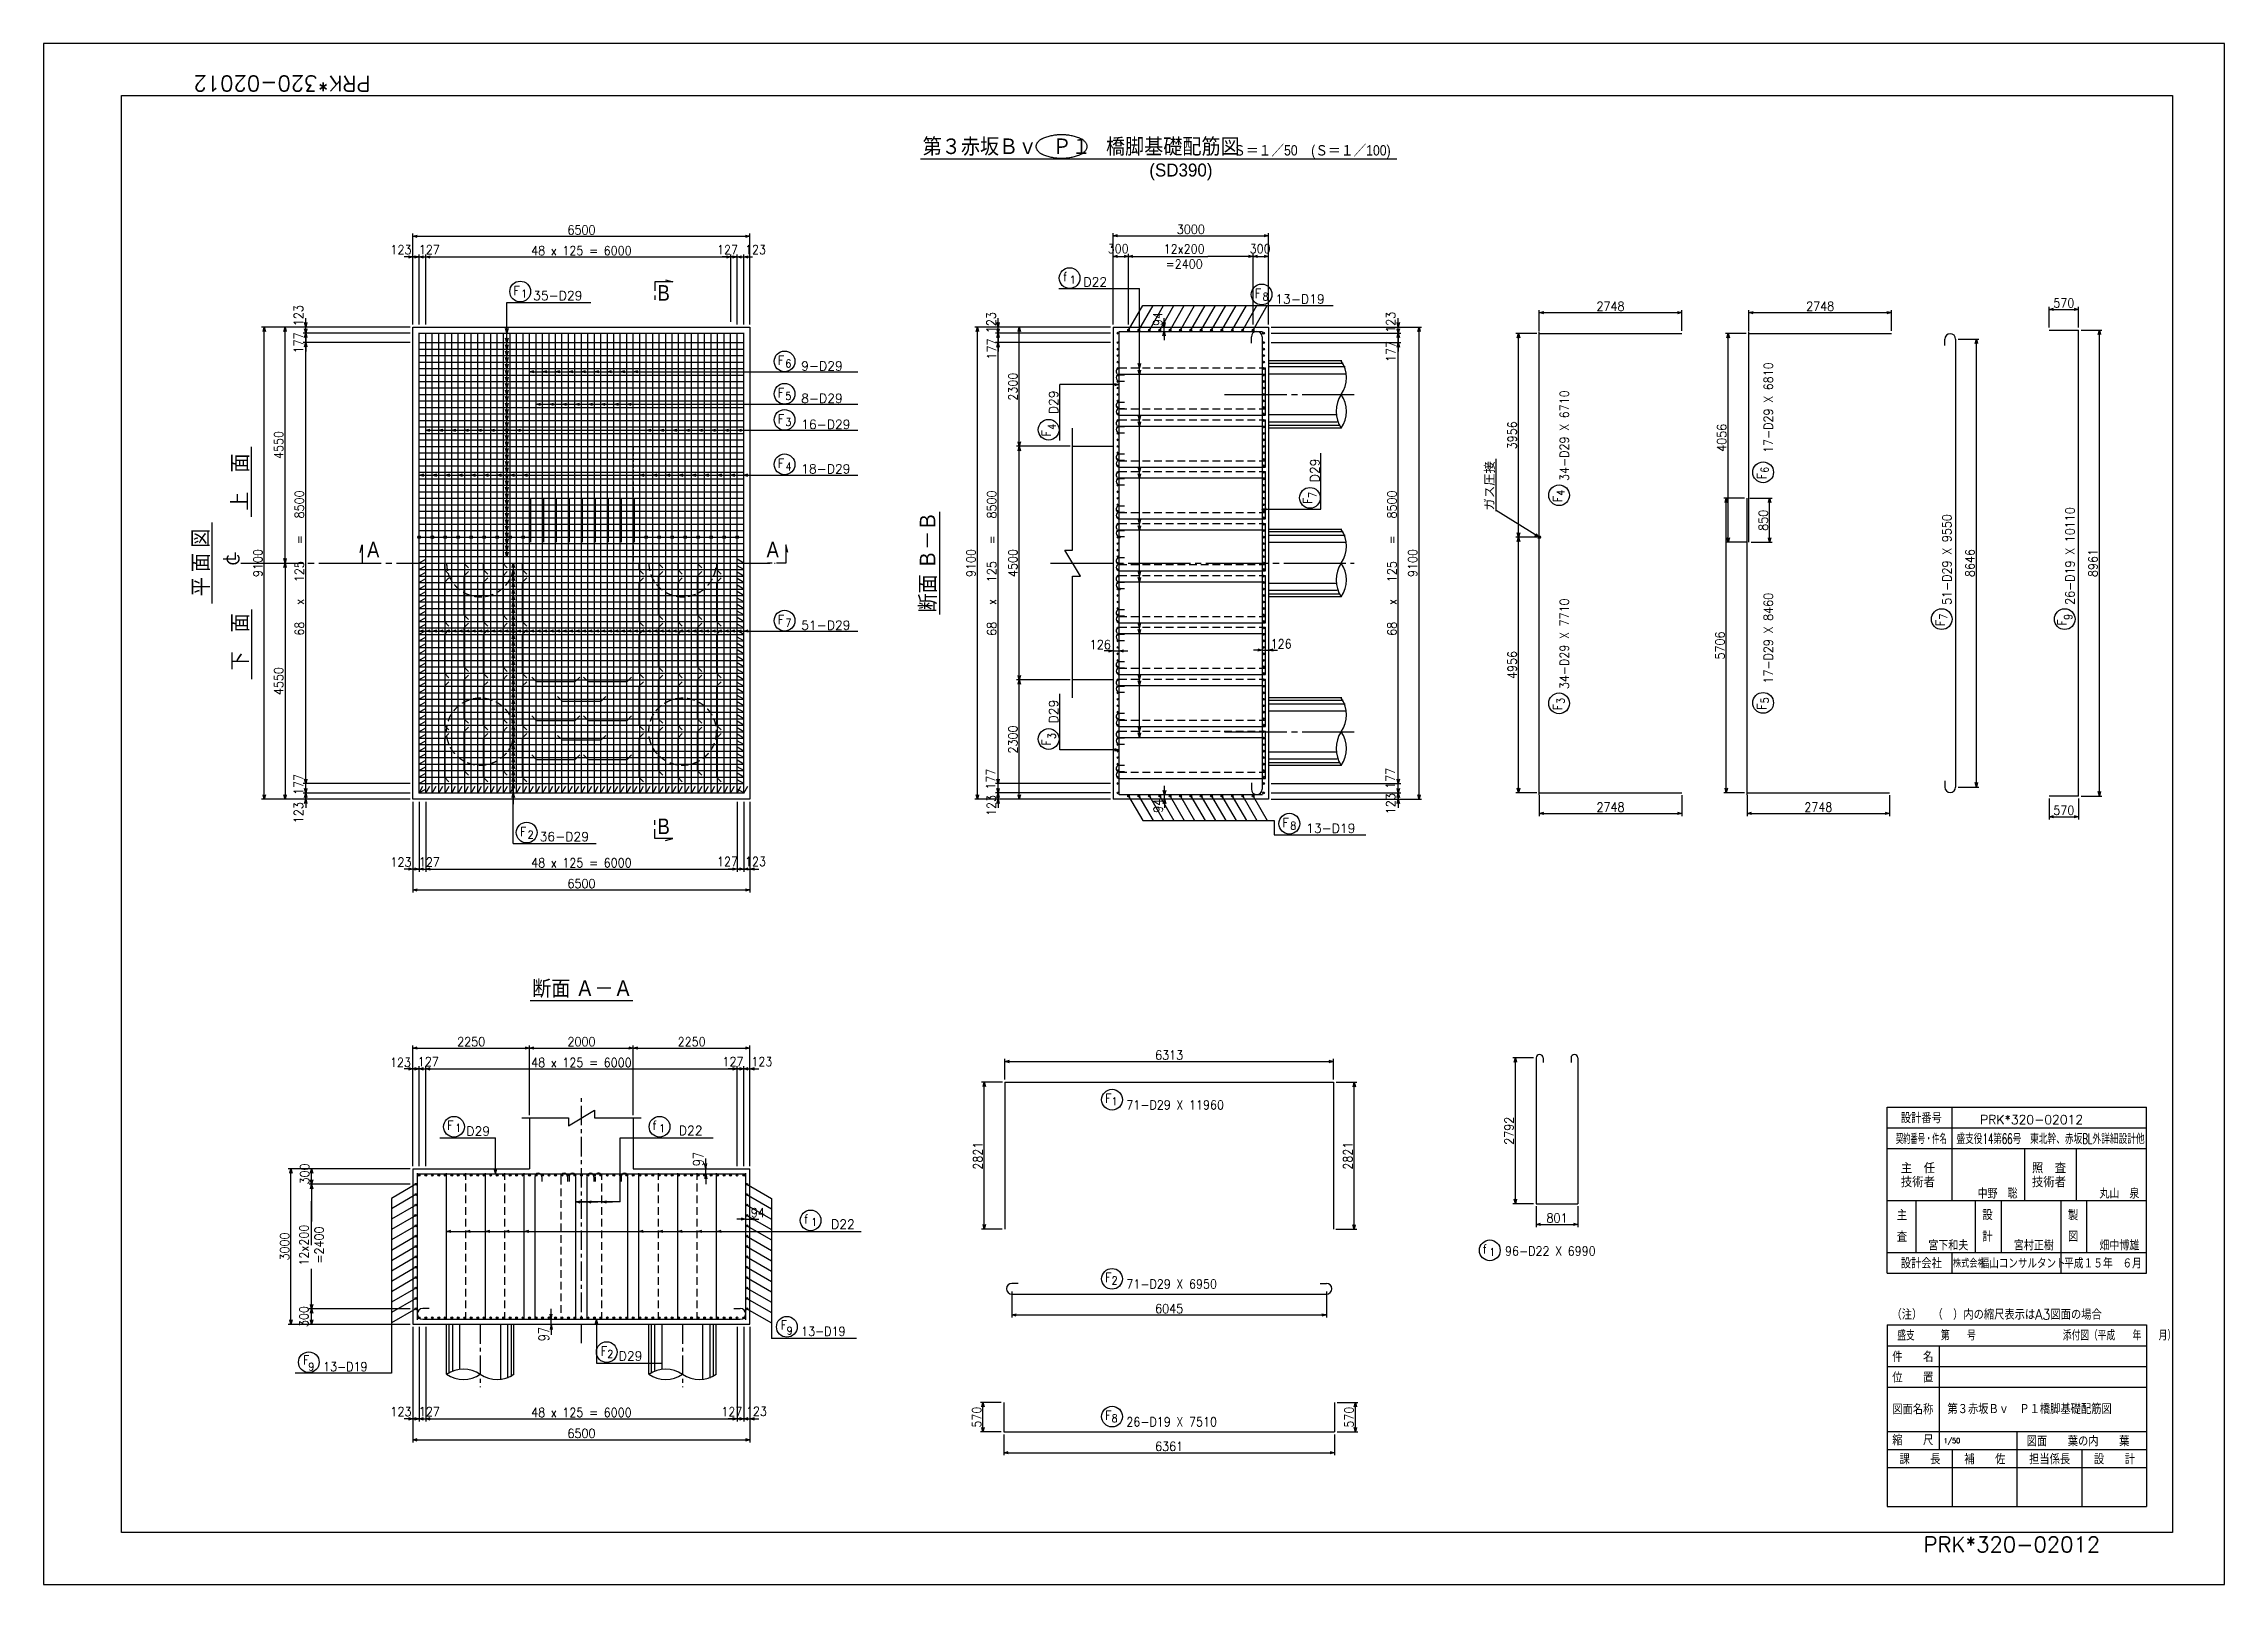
# Model space of a CAD drawing. Extents: x -859 to 41191, y 51716 to 81416.
import ezdxf
from ezdxf.enums import TextEntityAlignment as Align

# ---------------------------------------------------------------- set-up
doc = ezdxf.new("R2010")
doc.units = 0
doc.header["$LTSCALE"] = 300
doc.header["$MEASUREMENT"] = 0
for name, pattern in [('CENTER', [2, 1.25, -0.25, 0.25, -0.25]), ('DASHED', [0.75, 0.5, -0.25]), ('DASHED2', [0.375, 0.25, -0.125]), ('HIDDEN', [0.375, 0.25, -0.125]), ('TEN1SEN1', [25, 20, -1.5, 2, -1.5])]:
    doc.linetypes.add(name, pattern=pattern)
doc.layers.get('0').update_dxf_attribs({"linetype": 'CONTINUOUS'})
doc.layers.get('DEFPOINTS').update_dxf_attribs({"linetype": 'CONTINUOUS'})
for name, color, linetype in [('タイトル', 3, 'CONTINUOUS'), ('丸ポチ', 2, 'CONTINUOUS'), ('基礎鉄筋横', 2, 'CONTINUOUS'), ('基礎鉄筋縦', 2, 'CONTINUOUS'), ('寸法', 1, 'CONTINUOUS'), ('引き出し横', 1, 'CONTINUOUS'), ('引き出し縦', 1, 'CONTINUOUS'), ('枠', 7, 'CONTINUOUS'), ('構造', 3, 'CONTINUOUS'), ('肋筋-1', 3, 'CONTINUOUS'), ('肋筋-2', 3, 'CONTINUOUS'), ('記号', 2, 'CONTINUOUS'), ('記号-1', 2, 'CONTINUOUS'), ('鉄筋材料', 3, 'CONTINUOUS'), ('ﾀｲﾄﾙ', 7, 'CONTINUOUS')]:
    doc.layers.add(name, color=color, linetype=linetype)
doc.styles.add('MS明朝', font='MS PMincho.ttf')
doc.styles.add('romans', font='ROMANS.shx', dxfattribs={"width": 0.9, "bigfont": 'EXTFONT.shx'})
doc.styles.add('SAN', font='ROMANS', dxfattribs={"width": 0.8, "bigfont": 'EXTFONT'})
doc.styles.get("Standard").update_dxf_attribs({"font": 'romans.shx', "bigfont": 'extfont.shx'})
doc.styles.add('STYLE1', font='romans.shx', dxfattribs={"bigfont": 'bigfont.shx'})
doc.styles.add('ｽﾀｲﾙ1', font='ROMANS.shx', dxfattribs={"bigfont": 'EXTFONT.shx'})
doc.dimstyles.new('DIMST1_1', dxfattribs={"dimscale": 50, "dimtxt": 4, "dimasz": 2, "dimexe": 1, "dimexo": 1, "dimgap": 0.09, "dimtad": 0, "dimdec": 0, "dimzin": 0, "dimdsep": 46, "dimtxsty": 'SAN', "dimblk1": 'ARROW_1', "dimblk2": 'ARROW_1', "dimsah": 1, "dimcen": 1, "dimdle": 3, "dimclrd": 1, "dimclre": 1, "dimclrt": 3, "dimaunit": 1, "dimadec": 0, "dimazin": 0, "dimtfac": 1, "dimtdec": 0, "dimtix": 1, "dimtmove": 2, "dimatfit": 3, "dimldrblk": 'ARROW_1', "dimfxl": 0, "dimtvp": 0.7, "dimtolj": 1, "dimtzin": 0, "dimarcsym": 0})
doc.dimstyles.new('ST-50', dxfattribs={"dimscale": 50, "dimtxt": 3.5, "dimasz": 1.7, "dimexe": 1, "dimexo": 1, "dimgap": 1, "dimtad": 0, "dimdec": 0, "dimzin": 0, "dimdsep": 46, "dimtxsty": 'romans', "dimblk": 'OPEN30', "dimcen": 1, "dimdle": 3, "dimclrd": 1, "dimclre": 1, "dimclrt": 3, "dimaunit": 1, "dimadec": 0, "dimazin": 0, "dimtfac": 1, "dimtdec": 0, "dimtmove": 2, "dimatfit": 3, "dimldrblk": 'OPEN30', "dimfxl": 0, "dimtvp": 0.7, "dimtolj": 1, "dimtzin": 0, "dimarcsym": 0})
doc.dimstyles.new('矢', dxfattribs={"dimscale": 50, "dimtxt": 3.5, "dimasz": 1.7, "dimexe": 1, "dimexo": 0.7, "dimgap": 0.09, "dimtad": 0, "dimdec": 0, "dimzin": 0, "dimdsep": 46, "dimtxsty": 'romans', "dimblk": 'OPEN30', "dimcen": 1, "dimdle": 1, "dimclrd": 1, "dimclre": 1, "dimclrt": 3, "dimaunit": 1, "dimadec": 0, "dimazin": 0, "dimtfac": 1, "dimtdec": 0, "dimtix": 1, "dimtmove": 2, "dimatfit": 3, "dimldrblk": 'OPEN30', "dimfxl": 0, "dimtvp": 0.7, "dimtolj": 1, "dimtzin": 0, "dimarcsym": 0})

msp = doc.modelspace()

# ---------------------------------------------------------------- texts
at = {"layer": 'タイトル', "color": 3}
msp.add_text('PRK*320-02012', height=300, rotation=180, dxfattribs=at).set_placement((5440.6, 80797.7))
msp.add_text('PRK*320-02012', height=300, dxfattribs=at).set_placement((35390.6, 52334.8))
at = {"layer": '引き出し横', "color": 3, "style": 'ｽﾀｲﾙ1', "width": 0.9}
for s, height, p in [('F', 175, (22496.2, 76511.7)), ('8', 150, (22643.4, 76464.5)), ('F', 175, (13297.3, 75222)), ('6', 150, (13444.6, 75174.8)), ('F', 175, (13297.3, 74596.6)), ('5', 150, (13444.6, 74549.4)), ('F', 175, (13297.3, 74094.1)), ('3', 150, (13444.6, 74046.9)), ('F', 175, (13297.3, 73237.2)), ('4', 150, (13444.6, 73190)), ('F', 175, (13297.3, 70223.9)), ('7', 150, (13444.6, 70176.7)), ('F', 175, (23030.7, 66310.9)), ('8', 150, (23177.9, 66263.7)), ('f', 175, (10882.4, 60475.1)), ('1', 150, (11007.4, 60431.4)), ('f', 175, (13801.9, 58669.5)), ('1', 150, (13942.3, 58625.8))]:
    msp.add_text(s, height=height, dxfattribs=at).set_placement(p)
at = {"layer": '引き出し横', "color": 3, "style": 'romans'}
for s, p in [('13-D19', (22889.6, 76404.4)), ('13-D19', (23484, 66203.7)), ('D22', (11389.5, 60376.6)), ('D22', (14324.2, 58570.9))]:
    msp.add_text(s, height=175, dxfattribs=at).set_placement(p)
at = {"layer": '引き出し横', "color": 3}
for s, p in [('9-D29', (13746.9, 75115.4)), ('8-D29', (13746.9, 74490)), ('16-D29', (13746.9, 73987.6)), ('18-D29', (13746.9, 73130.6)), ('51-D29', (13746.9, 70117.4))]:
    msp.add_text(s, height=175, dxfattribs=at).set_placement(p)
at = {"layer": '引き出し横', "color": 3, "style": 'romans'}
for p in [(18701.9, 74273.5), (23740.6, 72960.5), (18701.9, 68311.7)]:
    msp.add_text('D29', height=175, rotation=90, dxfattribs=at).set_placement(p)
at = {"layer": '引き出し横', "color": 3, "style": 'ｽﾀｲﾙ1', "width": 0.9}
for s, height, p in [('4', 150, (18655.3, 73970.9)), ('F', 175, (18562.1, 73844)), ('7', 150, (23683.4, 72658.7)), ('F', 175, (23603.9, 72540.9)), ('F', 175, (18562.1, 67882.3)), ('3', 150, (18655.3, 68009.1))]:
    msp.add_text(s, height=height, rotation=90, dxfattribs=at).set_placement(p)
at = {"layer": '引き出し縦', "color": 3, "style": 'ｽﾀｲﾙ1', "width": 0.9}
for s, height, p in [('f', 175, (18798.4, 76833.8)), ('F', 175, (8200.1, 76568.3)), ('1', 150, (8347.4, 76521.1)), ('1', 150, (18926, 76788.6)), ('F', 175, (8325.2, 66139.1)), ('2', 150, (8472.5, 66091.9)), ('F', 175, (6921, 60475.1)), ('1', 150, (7077, 60441.1)), ('F', 175, (13352.7, 56626.8)), ('9', 150, (13469.2, 56529.5)), ('13-D19', 175, (13746.9, 56507.5)), ('F', 175, (4141.1, 55952.2)), ('9', 150, (4246.4, 55837.5)), ('13-D19', 175, (4529.5, 55823.8)), ('F', 175, (9883.3, 56122.8)), ('2', 150, (10008.3, 56082.2))]:
    msp.add_text(s, height=height, dxfattribs=at).set_placement(p)
at = {"layer": '引き出し縦', "color": 3, "style": 'romans'}
for s, p in [('35-D29', (8578.8, 76471.5)), ('D22', (19190.3, 76733.9)), ('36-D29', (8703.9, 66042.4)), ('D29', (7291.9, 60365.2)), ('D29', (10229.8, 56029.9))]:
    msp.add_text(s, height=175, dxfattribs=at).set_placement(p)
at = {"layer": '記号', "color": 2, "style": 'MS明朝', "width": 0.9}
msp.add_text('Ｓ＝１／50    (Ｓ＝１／100)', height=200, dxfattribs=at).set_placement((23595.6, 79258.9), align=Align.CENTER)
at = {"layer": '記号-1', "style": 'MS明朝', "width": 0.9}
for s, p in [('第３赤坂Ｂｖ   Ｐ１   橋脚基礎配筋図', (19146.9, 79287.2)), ('断面 Ａ－Ａ', (9529.7, 63057.7))]:
    msp.add_text(s, height=300, dxfattribs=at).set_placement(p, align=Align.CENTER)
at = {"layer": '記号-1', "style": 'MS明朝'}
msp.add_text('(SD390)', height=250, dxfattribs=at).set_placement((20460.9, 78854))
at = {"layer": '記号-1', "style": 'MS明朝', "width": 0.9}
for s, p in [('B', (10979.9, 76460.3)), ('A', (5378.5, 71512.2)), ('A', (13081, 71512.2)), ('B', (10979.9, 66177.2))]:
    msp.add_text(s, height=300, dxfattribs=at).set_placement(p)
for s, p in [('上\u3000面', (3071.5, 72963.3)), ('平 面 図', (2314, 71414.8)), ('断面 Ｂ－Ｂ', (16335.5, 71421.7)), ('下\u3000面', (3071.5, 69884.2))]:
    msp.add_text(s, height=300, rotation=90, dxfattribs=at).set_placement(p, align=Align.CENTER)
for s, p in [('Ｌ', (2850, 71371.9)), ('Ｃ', (2920, 71310.6))]:
    msp.add_text(s, height=250, rotation=90, dxfattribs=at).set_placement(p)
at = {"layer": '鉄筋材料', "style": 'romans', "width": 0.9}
for s, p in [('17-D29 X 6810', (32484.1, 73524)), ('34-D29 X 6710', (28549.2, 72984.3)), ('26-D19 X 10110', (38299.2, 70596.5)), ('51-D29 X 9550', (35927.4, 70596.5)), ('34-D29 X 7710', (28549.2, 68973.3)), ('17-D29 X 8460', (32484.1, 69079.5))]:
    msp.add_text(s, height=175, rotation=90, dxfattribs=at).set_placement(p)
at = {"layer": '鉄筋材料', "style": 'MS明朝'}
msp.add_text('ガス圧接', height=175, rotation=90, dxfattribs=at).set_placement((27105.9, 72415.2))
at = {"layer": '鉄筋材料', "color": 3, "style": 'ｽﾀｲﾙ1', "width": 0.9}
for s, height, p in [('6', 150, (32402.8, 73142.5)), ('4', 150, (28467.9, 72699.8)), ('F', 175, (32359.1, 73017.5)), ('F', 175, (28424.2, 72574.8)), ('F', 175, (35802.4, 70187)), ('7', 150, (35846.1, 70312)), ('F', 175, (38148.4, 70195.9)), ('9', 150, (38253.4, 70307.2)), ('F', 175, (28424.2, 68563.8)), ('3', 150, (28467.9, 68688.8)), ('F', 175, (32359.1, 68573)), ('5', 150, (32402.8, 68698))]:
    msp.add_text(s, height=height, rotation=90, dxfattribs=at).set_placement(p)
for s, height, p in [('F', 175, (19607.6, 60996)), ('1', 150, (19732.6, 60952.3)), ('f', 175, (26891.8, 58091.9)), ('1', 150, (27016.8, 58048.2)), ('F', 175, (19607.6, 57542.8)), ('2', 150, (19732.6, 57499.1)), ('F', 175, (19607.6, 54887)), ('8', 150, (19732.6, 54843.3))]:
    msp.add_text(s, height=height, dxfattribs=at).set_placement(p)
at = {"layer": '鉄筋材料', "style": 'romans', "width": 0.9}
for s, p in [('71-D29 X 11960', (20017.1, 60871)), ('96-D22 X 6990', (27319.7, 58052.5)), ('71-D29 X 6950', (20017.1, 57417.8)), ('26-D19 X 7510', (20017.1, 54762))]:
    msp.add_text(s, height=175, dxfattribs=at).set_placement(p)
at = {"layer": 'ﾀｲﾄﾙ', "color": 3, "ltscale": 100, "style": 'STYLE1'}
for s, height, width, p in [('設計番号', 200, 0.9, (35347.1, 60715.6)), ('契約番号・件名', 200, 0.5, (35347.1, 60315.6)), ('盛支役14第66号\u3000東北幹、赤坂BL外詳細設計他', 200, 0.6, (37838.8, 60315.6)), ('主', 200, 0.9, (34973.4, 58843.8)), ('設', 200, 0.9, (36623.4, 58843.8)), ('製', 200, 0.9, (38273.4, 58843.8)), ('査', 200, 0.9, (34973.4, 58429)), ('計', 200, 0.9, (36623.4, 58429)), ('図', 200, 0.9, (38273.4, 58429)), ('設計会社', 200, 0.9, (35347.1, 57915.6)), ('株式会社', 150, 0.75, (36271.4, 57915.6)), ('福山コンサルタント', 175, 0.75, (37301, 57915.6)), ('平成１５年\u3000６月', 200, 0.75, (38849, 57915.6))]:
    msp.add_text(s, height=height, dxfattribs=dict(at, width=width)).set_placement(p, align=Align.MIDDLE)
for s, height, p in [('PRK*320-02012', 175, (37473.8, 60675.3)), ('主\u3000任', 200, (35281.6, 59750.6)), ('照\u3000査', 200, (37808.8, 59750.6)), ('技術者', 200, (35281.6, 59480.7)), ('中野\u3000聡', 175, (36816.7, 59261.5)), ('技術者', 200, (37808.8, 59480.7)), ('丸山\u3000泉', 175, (39166.7, 59261.5)), ('宮下和夫', 175, (35866.7, 58261.5)), ('宮村正樹', 175, (37516.7, 58261.5)), ('畑中博雄', 175, (39166.7, 58261.5))]:
    msp.add_text(s, height=height, dxfattribs=at).set_placement(p, align=Align.MIDDLE)
for s, height, width, p in [('（注）\u3000（\u3000）内の縮尺表示はA3図面の場合', 200, 0.9, (34771, 56818.3)), ('盛支\u3000\u3000\u3000第\u3000\u3000号\u3000\u3000\u3000\u3000\u3000\u3000\u3000\u3000\u3000\u3000添付図（平成\u3000\u3000年\u3000\u3000月）', 200, 0.6, (34883.8, 56417)), ('件\u3000\u3000名', 200, 0.9, (34786.6, 56003.9)), ('位\u3000\u3000置', 200, 0.9, (34786.6, 55603.9)), ('図面名称', 200, 0.9, (34786.6, 54990.8)), ('第３赤坂Ｂｖ\u3000Ｐ１橋脚基礎配筋図', 200, 0.9, (35850.6, 54997.4)), ('縮\u3000\u3000尺', 200, 0.9, (34786.6, 54397.3)), ('1/50 ', 100, 0.9, (35779.9, 54436.3)), ('補\u3000\u3000佐', 200, 0.9, (36175.2, 54030.5)), ('図面\u3000\u3000葉の内\u3000\u3000葉', 200, 0.9, (37378.7, 54377.4)), ('担当係長', 200, 0.9, (37425.2, 54030.5)), ('設\u3000\u3000計', 200, 0.9, (38675.2, 54030.5)), ('課\u3000\u3000長', 200, 0.9, (34925.2, 54030.5))]:
    msp.add_text(s, height=height, dxfattribs=dict(at, width=width)).set_placement(p)

# ---------------------------------------------------------------- blocks, each defined once
blk = doc.blocks.new('_Open30')
at = {"color": 0, "lineweight": -2}
for p, q in [((-1, 0.27), (0, 0)), ((0, 0), (-1, -0.27)), ((0, 0), (-1, 0))]:
    blk.add_line(p, q, dxfattribs=at)
blk = doc.blocks.new('*D3')
at = {"layer": 'DEFPOINTS', "color": 0, "linetype": 'Continuous'}
for p in [(22761, 75652), (25262, 75652), (22761, 67152)]:
    blk.add_point(p, dxfattribs=at)
at = {"layer": '寸法', "color": 1, "linetype": 'Continuous', "lineweight": -2}
for p, q in [((22811, 75652), (25312, 75652)), ((25262, 67237), (25262, 75567)), ((22811, 67152), (25312, 67152))]:
    blk.add_line(p, q, dxfattribs=at)
at = {"layer": '寸法', "color": 1, "linetype": 'Continuous', "lineweight": -2, "xscale": 85, "yscale": 85, "zscale": 85}
for p, rotation in [((25262, 75652), 90), ((25262, 67152), 270)]:
    blk.add_blockref('_Open30', p, dxfattribs=dict(at, rotation=rotation))
at = {"layer": '寸法', "color": 3, "linetype": 'Continuous', "insert": (25140, 71402), "char_height": 175, "attachment_point": 5, "rotation": 90, "style": 'romans'}
blk.add_mtext('\\A1;68   x   125   =   8500', dxfattribs=at)
blk = doc.blocks.new('*D6')
at = {"layer": 'DEFPOINTS', "color": 0, "linetype": 'Continuous'}
for p in [(22761, 75953), (22761, 75833), (25262, 75953)]:
    blk.add_point(p, dxfattribs=at)
at = {"layer": '寸法', "color": 1, "linetype": 'Continuous', "lineweight": -2}
for p, q in [((25262, 76038), (25262, 76123)), ((22811, 75953), (25312, 75953)), ((22811, 75833), (25312, 75833)), ((25262, 75833), (25262, 75953)), ((25262, 75748), (25262, 75663))]:
    blk.add_line(p, q, dxfattribs=at)
at = {"layer": '寸法', "color": 1, "linetype": 'Continuous', "lineweight": -2, "xscale": 85, "yscale": 85, "zscale": 85}
for p, rotation in [((25262, 75953), 270), ((25262, 75833), 90)]:
    blk.add_blockref('_Open30', p, dxfattribs=dict(at, rotation=rotation))
at = {"layer": '寸法', "color": 3, "linetype": 'Continuous', "insert": (25115, 76043), "char_height": 175, "attachment_point": 5, "rotation": 90, "style": 'romans'}
blk.add_mtext('\\A1;123', dxfattribs=at)
blk = doc.blocks.new('*D2')
at = {"layer": 'DEFPOINTS', "color": 0, "linetype": 'Continuous'}
for p in [(22761, 75953), (25662, 75953), (22761, 66853)]:
    blk.add_point(p, dxfattribs=at)
at = {"layer": '寸法', "color": 1, "linetype": 'Continuous', "lineweight": -2}
for p, q in [((22811, 75953), (25712, 75953)), ((25662, 66938), (25662, 75868)), ((22811, 66853), (25712, 66853))]:
    blk.add_line(p, q, dxfattribs=at)
at = {"layer": '寸法', "color": 1, "linetype": 'Continuous', "lineweight": -2, "xscale": 85, "yscale": 85, "zscale": 85}
for p, rotation in [((25662, 75953), 90), ((25662, 66853), 270)]:
    blk.add_blockref('_Open30', p, dxfattribs=dict(at, rotation=rotation))
at = {"layer": '寸法', "color": 3, "linetype": 'Continuous', "insert": (25540, 71403), "char_height": 175, "attachment_point": 5, "rotation": 90, "style": 'romans'}
blk.add_mtext('\\A1;9100', dxfattribs=at)
blk = doc.blocks.new('*D4')
at = {"layer": 'DEFPOINTS', "color": 0, "linetype": 'Continuous'}
for p in [(22761, 67152), (22761, 66971), (25262, 67152)]:
    blk.add_point(p, dxfattribs=at)
at = {"layer": '寸法', "color": 1, "linetype": 'Continuous', "lineweight": -2}
for p, q in [((25262, 67237), (25262, 67322)), ((22811, 67152), (25312, 67152)), ((22811, 66971), (25312, 66971)), ((25262, 66971), (25262, 67152)), ((25262, 66886), (25262, 66801))]:
    blk.add_line(p, q, dxfattribs=at)
at = {"layer": '寸法', "color": 1, "linetype": 'Continuous', "lineweight": -2, "xscale": 85, "yscale": 85, "zscale": 85}
for p, rotation in [((25262, 67152), 270), ((25262, 66971), 90)]:
    blk.add_blockref('_Open30', p, dxfattribs=dict(at, rotation=rotation))
at = {"layer": '寸法', "color": 3, "linetype": 'Continuous', "insert": (25109, 67251), "char_height": 175, "attachment_point": 5, "rotation": 90, "style": 'romans'}
blk.add_mtext('\\A1;177', dxfattribs=at)
blk = doc.blocks.new('*D5')
at = {"layer": 'DEFPOINTS', "color": 0, "linetype": 'Continuous'}
for p in [(22761, 66971), (25262, 66971), (22761, 66853)]:
    blk.add_point(p, dxfattribs=at)
at = {"layer": '寸法', "color": 1, "linetype": 'Continuous', "lineweight": -2}
for p, q in [((22811, 66971), (25312, 66971)), ((25262, 67056), (25262, 67141)), ((25262, 66853), (25262, 66971)), ((22811, 66853), (25312, 66853)), ((25262, 66768), (25262, 66683))]:
    blk.add_line(p, q, dxfattribs=at)
at = {"layer": '寸法', "color": 1, "linetype": 'Continuous', "lineweight": -2, "xscale": 85, "yscale": 85, "zscale": 85}
for p, rotation in [((25262, 66971), 270), ((25262, 66853), 90)]:
    blk.add_blockref('_Open30', p, dxfattribs=dict(at, rotation=rotation))
at = {"layer": '寸法', "color": 3, "linetype": 'Continuous', "insert": (25114, 66763), "char_height": 175, "attachment_point": 5, "rotation": 90, "style": 'romans'}
blk.add_mtext('\\A1;123', dxfattribs=at)
blk = doc.blocks.new('*D7')
at = {"layer": 'DEFPOINTS', "color": 0, "linetype": 'Continuous'}
for p in [(22761, 75833), (25262, 75833), (22761, 75652)]:
    blk.add_point(p, dxfattribs=at)
at = {"layer": '寸法', "color": 1, "linetype": 'Continuous', "lineweight": -2}
for p, q in [((22811, 75833), (25312, 75833)), ((25262, 75918), (25262, 76003)), ((25262, 75652), (25262, 75833)), ((22811, 75652), (25312, 75652)), ((25262, 75567), (25262, 75482))]:
    blk.add_line(p, q, dxfattribs=at)
at = {"layer": '寸法', "color": 1, "linetype": 'Continuous', "lineweight": -2, "xscale": 85, "yscale": 85, "zscale": 85}
for p, rotation in [((25262, 75833), 270), ((25262, 75652), 90)]:
    blk.add_blockref('_Open30', p, dxfattribs=dict(at, rotation=rotation))
at = {"layer": '寸法', "color": 3, "linetype": 'Continuous', "insert": (25118, 75481), "char_height": 175, "attachment_point": 5, "rotation": 90, "style": 'romans'}
blk.add_mtext('\\A1;177', dxfattribs=at)
blk = doc.blocks.new('*D9')
at = {"layer": 'DEFPOINTS', "color": 0, "linetype": 'Continuous'}
for p in [(17545, 75652), (19761, 75652), (19761, 67152)]:
    blk.add_point(p, dxfattribs=at)
at = {"layer": '寸法', "color": 1, "linetype": 'Continuous', "lineweight": -2}
for p, q in [((19711, 75652), (17495, 75652)), ((17545, 67237), (17545, 75567)), ((19711, 67152), (17495, 67152))]:
    blk.add_line(p, q, dxfattribs=at)
at = {"layer": '寸法', "color": 1, "linetype": 'Continuous', "lineweight": -2, "xscale": 85, "yscale": 85, "zscale": 85}
for p, rotation in [((17545, 75652), 90), ((17545, 67152), 270)]:
    blk.add_blockref('_Open30', p, dxfattribs=dict(at, rotation=rotation))
at = {"layer": '寸法', "color": 3, "linetype": 'Continuous', "insert": (17423, 71402), "char_height": 175, "attachment_point": 5, "rotation": 90, "style": 'romans'}
blk.add_mtext('\\A1;68   x   125   =   8500', dxfattribs=at)
blk = doc.blocks.new('*D8')
at = {"layer": 'DEFPOINTS', "color": 0, "linetype": 'Continuous'}
for p in [(17145, 75953), (19761, 75953), (19761, 66853)]:
    blk.add_point(p, dxfattribs=at)
at = {"layer": '寸法', "color": 1, "linetype": 'Continuous', "lineweight": -2}
for p, q in [((19711, 75953), (17095, 75953)), ((17145, 66938), (17145, 75868)), ((19711, 66853), (17095, 66853))]:
    blk.add_line(p, q, dxfattribs=at)
at = {"layer": '寸法', "color": 1, "linetype": 'Continuous', "lineweight": -2, "xscale": 85, "yscale": 85, "zscale": 85}
for p, rotation in [((17145, 75953), 90), ((17145, 66853), 270)]:
    blk.add_blockref('_Open30', p, dxfattribs=dict(at, rotation=rotation))
at = {"layer": '寸法', "color": 3, "linetype": 'Continuous', "insert": (17023, 71403), "char_height": 175, "attachment_point": 5, "rotation": 90, "style": 'romans'}
blk.add_mtext('\\A1;9100', dxfattribs=at)
blk = doc.blocks.new('*D13')
at = {"layer": 'DEFPOINTS', "color": 0, "linetype": 'Continuous'}
for p in [(17545, 75833), (19761, 75833), (19761, 75652)]:
    blk.add_point(p, dxfattribs=at)
at = {"layer": '寸法', "color": 1, "linetype": 'Continuous', "lineweight": -2}
for p, q in [((19711, 75833), (17495, 75833)), ((17545, 75918), (17545, 76003)), ((17545, 75652), (17545, 75833)), ((19711, 75652), (17495, 75652)), ((17545, 75567), (17545, 75482))]:
    blk.add_line(p, q, dxfattribs=at)
at = {"layer": '寸法', "color": 1, "linetype": 'Continuous', "lineweight": -2, "xscale": 85, "yscale": 85, "zscale": 85}
for p, rotation in [((17545, 75833), 270), ((17545, 75652), 90)]:
    blk.add_blockref('_Open30', p, dxfattribs=dict(at, rotation=rotation))
at = {"layer": '寸法', "color": 3, "linetype": 'Continuous', "insert": (17421, 75527), "char_height": 175, "attachment_point": 5, "rotation": 90, "style": 'romans'}
blk.add_mtext('\\A1;177', dxfattribs=at)
blk = doc.blocks.new('*D12')
at = {"layer": 'DEFPOINTS', "color": 0, "linetype": 'Continuous'}
for p in [(17545, 75953), (19761, 75953), (19761, 75833)]:
    blk.add_point(p, dxfattribs=at)
at = {"layer": '寸法', "color": 1, "linetype": 'Continuous', "lineweight": -2}
for p, q in [((17545, 76038), (17545, 76123)), ((19711, 75953), (17495, 75953)), ((19711, 75833), (17495, 75833)), ((17545, 75833), (17545, 75953)), ((17545, 75748), (17545, 75663))]:
    blk.add_line(p, q, dxfattribs=at)
at = {"layer": '寸法', "color": 1, "linetype": 'Continuous', "lineweight": -2, "xscale": 85, "yscale": 85, "zscale": 85}
for p, rotation in [((17545, 75953), 270), ((17545, 75833), 90)]:
    blk.add_blockref('_Open30', p, dxfattribs=dict(at, rotation=rotation))
at = {"layer": '寸法', "color": 3, "linetype": 'Continuous', "insert": (17411, 76037), "char_height": 175, "attachment_point": 5, "rotation": 90, "style": 'romans'}
blk.add_mtext('\\A1;123', dxfattribs=at)
blk = doc.blocks.new('*D11')
at = {"layer": 'DEFPOINTS', "color": 0, "linetype": 'Continuous'}
for p in [(17545, 66971), (19761, 66971), (19761, 66853)]:
    blk.add_point(p, dxfattribs=at)
at = {"layer": '寸法', "color": 1, "linetype": 'Continuous', "lineweight": -2}
for p, q in [((19711, 66971), (17495, 66971)), ((17545, 67056), (17545, 67141)), ((17545, 66853), (17545, 66971)), ((19711, 66853), (17495, 66853)), ((17545, 66768), (17545, 66683))]:
    blk.add_line(p, q, dxfattribs=at)
at = {"layer": '寸法', "color": 1, "linetype": 'Continuous', "lineweight": -2, "xscale": 85, "yscale": 85, "zscale": 85}
for p, rotation in [((17545, 66971), 270), ((17545, 66853), 90)]:
    blk.add_blockref('_Open30', p, dxfattribs=dict(at, rotation=rotation))
at = {"layer": '寸法', "color": 3, "linetype": 'Continuous', "insert": (17416, 66730), "char_height": 175, "attachment_point": 5, "rotation": 90, "style": 'romans'}
blk.add_mtext('\\A1;123', dxfattribs=at)
blk = doc.blocks.new('*D10')
at = {"layer": 'DEFPOINTS', "color": 0, "linetype": 'Continuous'}
for p in [(17545, 67152), (19761, 67152), (19761, 66971)]:
    blk.add_point(p, dxfattribs=at)
at = {"layer": '寸法', "color": 1, "linetype": 'Continuous', "lineweight": -2}
for p, q in [((17545, 67237), (17545, 67322)), ((19711, 67152), (17495, 67152)), ((19711, 66971), (17495, 66971)), ((17545, 66971), (17545, 67152)), ((17545, 66886), (17545, 66801))]:
    blk.add_line(p, q, dxfattribs=at)
at = {"layer": '寸法', "color": 1, "linetype": 'Continuous', "lineweight": -2, "xscale": 85, "yscale": 85, "zscale": 85}
for p, rotation in [((17545, 67152), 270), ((17545, 66971), 90)]:
    blk.add_blockref('_Open30', p, dxfattribs=dict(at, rotation=rotation))
at = {"layer": '寸法', "color": 3, "linetype": 'Continuous', "insert": (17401, 67237), "char_height": 175, "attachment_point": 5, "rotation": 90, "style": 'romans'}
blk.add_mtext('\\A1;177', dxfattribs=at)
blk = doc.blocks.new('*D14')
at = {"layer": 'DEFPOINTS', "color": 0, "linetype": 'Continuous'}
for p in [(22761, 77713), (19761, 75953), (22761, 75953)]:
    blk.add_point(p, dxfattribs=at)
at = {"layer": '寸法', "color": 1, "linetype": 'Continuous', "lineweight": -2}
for p, q in [((19761, 76003), (19761, 77763)), ((19846, 77713), (22676, 77713)), ((22761, 76003), (22761, 77763))]:
    blk.add_line(p, q, dxfattribs=at)
at = {"layer": '寸法', "color": 1, "linetype": 'Continuous', "lineweight": -2, "xscale": 85, "yscale": 85, "zscale": 85, "rotation": 180}
blk.add_blockref('_Open30', (19761, 77713), dxfattribs=at)
at = {"layer": '寸法', "color": 1, "linetype": 'Continuous', "lineweight": -2, "xscale": 85, "yscale": 85, "zscale": 85}
blk.add_blockref('_Open30', (22761, 77713), dxfattribs=at)
at = {"layer": '寸法', "color": 3, "linetype": 'Continuous', "insert": (21261, 77835), "char_height": 175, "attachment_point": 5, "style": 'romans'}
blk.add_mtext('\\A1;3000', dxfattribs=at)
blk = doc.blocks.new('*D15')
at = {"layer": 'DEFPOINTS', "color": 0, "linetype": 'Continuous'}
for p in [(22461, 77313), (20061, 75953), (22461, 75953)]:
    blk.add_point(p, dxfattribs=at)
at = {"layer": '寸法', "color": 1, "linetype": 'Continuous', "lineweight": -2}
for p, q in [((20061, 76003), (20061, 77363)), ((20146, 77313), (20678, 77313)), ((22376, 77313), (21588, 77313)), ((22461, 76003), (22461, 77363))]:
    blk.add_line(p, q, dxfattribs=at)
at = {"layer": '寸法', "color": 1, "linetype": 'Continuous', "lineweight": -2, "xscale": 85, "yscale": 85, "zscale": 85, "rotation": 180}
blk.add_blockref('_Open30', (20061, 77313), dxfattribs=at)
at = {"layer": '寸法', "color": 1, "linetype": 'Continuous', "lineweight": -2, "xscale": 85, "yscale": 85, "zscale": 85}
blk.add_blockref('_Open30', (22461, 77313), dxfattribs=at)
at = {"layer": '寸法', "color": 3, "linetype": 'Continuous', "insert": (21133, 77313), "char_height": 175, "attachment_point": 5, "style": 'romans'}
blk.add_mtext('\\A1;12x200\\P=2400', dxfattribs=at)
blk = doc.blocks.new('*D16')
at = {"layer": 'DEFPOINTS', "color": 0, "linetype": 'Continuous'}
for p in [(22761, 77313), (22461, 75953), (22761, 75953)]:
    blk.add_point(p, dxfattribs=at)
at = {"layer": '寸法', "color": 1, "linetype": 'Continuous', "lineweight": -2}
for p, q in [((22461, 76003), (22461, 77363)), ((22546, 77313), (22676, 77313)), ((22761, 76003), (22761, 77363))]:
    blk.add_line(p, q, dxfattribs=at)
at = {"layer": '寸法', "color": 1, "linetype": 'Continuous', "lineweight": -2, "xscale": 85, "yscale": 85, "zscale": 85, "rotation": 180}
blk.add_blockref('_Open30', (22461, 77313), dxfattribs=at)
at = {"layer": '寸法', "color": 1, "linetype": 'Continuous', "lineweight": -2, "xscale": 85, "yscale": 85, "zscale": 85}
blk.add_blockref('_Open30', (22761, 77313), dxfattribs=at)
at = {"layer": '寸法', "color": 3, "linetype": 'Continuous', "insert": (22599, 77461), "char_height": 175, "attachment_point": 5, "style": 'romans'}
blk.add_mtext('\\A1;300', dxfattribs=at)
blk = doc.blocks.new('*D17')
at = {"layer": 'DEFPOINTS', "color": 0, "linetype": 'Continuous'}
for p in [(20061, 77313), (19761, 75953), (20061, 75953)]:
    blk.add_point(p, dxfattribs=at)
at = {"layer": '寸法', "color": 1, "linetype": 'Continuous', "lineweight": -2}
for p, q in [((19761, 76003), (19761, 77363)), ((19846, 77313), (19976, 77313)), ((20061, 76003), (20061, 77363))]:
    blk.add_line(p, q, dxfattribs=at)
at = {"layer": '寸法', "color": 1, "linetype": 'Continuous', "lineweight": -2, "xscale": 85, "yscale": 85, "zscale": 85, "rotation": 180}
blk.add_blockref('_Open30', (19761, 77313), dxfattribs=at)
at = {"layer": '寸法', "color": 1, "linetype": 'Continuous', "lineweight": -2, "xscale": 85, "yscale": 85, "zscale": 85}
blk.add_blockref('_Open30', (20061, 77313), dxfattribs=at)
at = {"layer": '寸法', "color": 3, "linetype": 'Continuous', "insert": (19861, 77465), "char_height": 175, "attachment_point": 5, "style": 'romans'}
blk.add_mtext('\\A1;300', dxfattribs=at)
blk = doc.blocks.new('*D18')
at = {"layer": 'DEFPOINTS', "color": 0, "linetype": 'Continuous'}
for p in [(20745, 75953), (20745, 75953), (20745, 75869)]:
    blk.add_point(p, dxfattribs=at)
at = {"layer": '寸法', "color": 1, "linetype": 'Continuous', "lineweight": -2}
for p, q in [((20745, 76038), (20745, 76123)), ((20745, 75869), (20745, 75953)), ((20745, 75784), (20745, 75699))]:
    blk.add_line(p, q, dxfattribs=at)
at = {"layer": '寸法', "color": 1, "linetype": 'Continuous', "lineweight": -2, "xscale": 85, "yscale": 85, "zscale": 85}
for p, rotation in [((20745, 75953), 270), ((20745, 75869), 90)]:
    blk.add_blockref('_Open30', p, dxfattribs=dict(at, rotation=rotation))
at = {"layer": '寸法', "color": 3, "linetype": 'Continuous', "insert": (20623, 76108), "char_height": 175, "attachment_point": 5, "rotation": 90, "style": 'romans'}
blk.add_mtext('\\A1;94', dxfattribs=at)
blk = doc.blocks.new('*D19')
at = {"layer": 'DEFPOINTS', "color": 0, "linetype": 'Continuous'}
for p in [(20754, 66936), (20754, 66936), (20754, 66853)]:
    blk.add_point(p, dxfattribs=at)
at = {"layer": '寸法', "color": 1, "linetype": 'Continuous', "lineweight": -2}
for p, q in [((20754, 67021), (20754, 67106)), ((20754, 66853), (20754, 66936)), ((20754, 66768), (20754, 66683))]:
    blk.add_line(p, q, dxfattribs=at)
at = {"layer": '寸法', "color": 1, "linetype": 'Continuous', "lineweight": -2, "xscale": 85, "yscale": 85, "zscale": 85}
for p, rotation in [((20754, 66936), 270), ((20754, 66853), 90)]:
    blk.add_blockref('_Open30', p, dxfattribs=dict(at, rotation=rotation))
at = {"layer": '寸法', "color": 3, "linetype": 'Continuous', "insert": (20631, 66724), "char_height": 175, "attachment_point": 5, "rotation": 90, "style": 'romans'}
blk.add_mtext('\\A1;94', dxfattribs=at)
blk = doc.blocks.new('*D25')
at = {"layer": 'DEFPOINTS', "color": 0, "linetype": 'Continuous'}
for p in [(12511, 77303), (6511, 75953), (12511, 75953)]:
    blk.add_point(p, dxfattribs=at)
at = {"layer": '寸法', "color": 1, "linetype": 'Continuous', "lineweight": -2}
for p, q in [((6511, 76003), (6511, 77353)), ((6596, 77303), (12426, 77303)), ((12511, 76003), (12511, 77353))]:
    blk.add_line(p, q, dxfattribs=at)
at = {"layer": '寸法', "color": 1, "linetype": 'Continuous', "lineweight": -2, "xscale": 85, "yscale": 85, "zscale": 85, "rotation": 180}
blk.add_blockref('_Open30', (6511, 77303), dxfattribs=at)
at = {"layer": '寸法', "color": 1, "linetype": 'Continuous', "lineweight": -2, "xscale": 85, "yscale": 85, "zscale": 85}
blk.add_blockref('_Open30', (12511, 77303), dxfattribs=at)
at = {"layer": '寸法', "color": 3, "linetype": 'Continuous', "insert": (9511, 77425), "char_height": 175, "attachment_point": 5, "style": 'romans'}
blk.add_mtext('\\A1;48 x 125 = 6000', dxfattribs=at)
blk = doc.blocks.new('*D24')
at = {"layer": 'DEFPOINTS', "color": 0, "linetype": 'Continuous'}
for p in [(12761, 77703), (6261, 75953), (12761, 75953)]:
    blk.add_point(p, dxfattribs=at)
at = {"layer": '寸法', "color": 1, "linetype": 'Continuous', "lineweight": -2}
for p, q in [((6261, 76003), (6261, 77753)), ((6346, 77703), (12676, 77703)), ((12761, 76003), (12761, 77753))]:
    blk.add_line(p, q, dxfattribs=at)
at = {"layer": '寸法', "color": 1, "linetype": 'Continuous', "lineweight": -2, "xscale": 85, "yscale": 85, "zscale": 85, "rotation": 180}
blk.add_blockref('_Open30', (6261, 77703), dxfattribs=at)
at = {"layer": '寸法', "color": 1, "linetype": 'Continuous', "lineweight": -2, "xscale": 85, "yscale": 85, "zscale": 85}
blk.add_blockref('_Open30', (12761, 77703), dxfattribs=at)
at = {"layer": '寸法', "color": 3, "linetype": 'Continuous', "insert": (9511, 77825), "char_height": 175, "attachment_point": 5, "style": 'romans'}
blk.add_mtext('\\A1;6500', dxfattribs=at)
blk = doc.blocks.new('*D29')
at = {"layer": 'DEFPOINTS', "color": 0, "linetype": 'Continuous'}
for p in [(6511, 77303), (6380, 75953), (6511, 75953)]:
    blk.add_point(p, dxfattribs=at)
at = {"layer": '寸法', "color": 1, "linetype": 'Continuous', "lineweight": -2}
for p, q in [((6295, 77303), (6210, 77303)), ((6380, 76003), (6380, 77353)), ((6380, 77303), (6511, 77303)), ((6511, 76003), (6511, 77353)), ((6596, 77303), (6681, 77303))]:
    blk.add_line(p, q, dxfattribs=at)
at = {"layer": '寸法', "color": 1, "linetype": 'Continuous', "lineweight": -2, "xscale": 85, "yscale": 85, "zscale": 85}
blk.add_blockref('_Open30', (6380, 77303), dxfattribs=at)
at = {"layer": '寸法', "color": 1, "linetype": 'Continuous', "lineweight": -2, "xscale": 85, "yscale": 85, "zscale": 85, "rotation": 180}
blk.add_blockref('_Open30', (6511, 77303), dxfattribs=at)
at = {"layer": '寸法', "color": 3, "linetype": 'Continuous', "insert": (6578, 77443), "char_height": 175, "attachment_point": 5, "style": 'romans'}
blk.add_mtext('\\A1;127', dxfattribs=at)
blk = doc.blocks.new('*D28')
at = {"layer": 'DEFPOINTS', "color": 0, "linetype": 'Continuous'}
for p in [(6380, 77303), (6261, 75953), (6380, 76003)]:
    blk.add_point(p, dxfattribs=at)
at = {"layer": '寸法', "color": 1, "linetype": 'Continuous', "lineweight": -2}
for p, q in [((6176, 77303), (6091, 77303)), ((6261, 76003), (6261, 77353)), ((6261, 77303), (6380, 77303)), ((6380, 76053), (6380, 77353)), ((6465, 77303), (6550, 77303))]:
    blk.add_line(p, q, dxfattribs=at)
at = {"layer": '寸法', "color": 1, "linetype": 'Continuous', "lineweight": -2, "xscale": 85, "yscale": 85, "zscale": 85}
blk.add_blockref('_Open30', (6261, 77303), dxfattribs=at)
at = {"layer": '寸法', "color": 1, "linetype": 'Continuous', "lineweight": -2, "xscale": 85, "yscale": 85, "zscale": 85, "rotation": 180}
blk.add_blockref('_Open30', (6380, 77303), dxfattribs=at)
at = {"layer": '寸法', "color": 3, "linetype": 'Continuous', "insert": (6031, 77443), "char_height": 175, "attachment_point": 5, "style": 'romans'}
blk.add_mtext('\\A1;123', dxfattribs=at)
blk = doc.blocks.new('*D30')
at = {"layer": 'DEFPOINTS', "color": 0, "linetype": 'Continuous'}
for p in [(12642, 77303), (12511, 75953), (12642, 75953)]:
    blk.add_point(p, dxfattribs=at)
at = {"layer": '寸法', "color": 1, "linetype": 'Continuous', "lineweight": -2}
for p, q in [((12426, 77303), (12341, 77303)), ((12511, 76003), (12511, 77353)), ((12511, 77303), (12642, 77303)), ((12642, 76003), (12642, 77353)), ((12727, 77303), (12812, 77303))]:
    blk.add_line(p, q, dxfattribs=at)
at = {"layer": '寸法', "color": 1, "linetype": 'Continuous', "lineweight": -2, "xscale": 85, "yscale": 85, "zscale": 85}
blk.add_blockref('_Open30', (12511, 77303), dxfattribs=at)
at = {"layer": '寸法', "color": 1, "linetype": 'Continuous', "lineweight": -2, "xscale": 85, "yscale": 85, "zscale": 85, "rotation": 180}
blk.add_blockref('_Open30', (12642, 77303), dxfattribs=at)
at = {"layer": '寸法', "color": 3, "linetype": 'Continuous', "insert": (12327, 77443), "char_height": 175, "attachment_point": 5, "style": 'romans'}
blk.add_mtext('\\A1;127', dxfattribs=at)
blk = doc.blocks.new('*D21')
at = {"layer": 'DEFPOINTS', "color": 0, "linetype": 'Continuous'}
for p in [(4195, 75653), (6261, 75653), (6261, 67153)]:
    blk.add_point(p, dxfattribs=at)
at = {"layer": '寸法', "color": 1, "linetype": 'Continuous', "lineweight": -2}
for p, q in [((6211, 75653), (4145, 75653)), ((4195, 67238), (4195, 75568)), ((6211, 67153), (4145, 67153))]:
    blk.add_line(p, q, dxfattribs=at)
at = {"layer": '寸法', "color": 1, "linetype": 'Continuous', "lineweight": -2, "xscale": 85, "yscale": 85, "zscale": 85}
for p, rotation in [((4195, 75653), 90), ((4195, 67153), 270)]:
    blk.add_blockref('_Open30', p, dxfattribs=dict(at, rotation=rotation))
at = {"layer": '寸法', "color": 3, "linetype": 'Continuous', "insert": (4072, 71403), "char_height": 175, "attachment_point": 5, "rotation": 90, "style": 'romans'}
blk.add_mtext('\\A1;68   x   125   =   8500', dxfattribs=at)
blk = doc.blocks.new('*D20')
at = {"layer": 'DEFPOINTS', "color": 0, "linetype": 'Continuous'}
for p in [(3795, 75953), (6261, 75953), (3795, 71403)]:
    blk.add_point(p, dxfattribs=at)
at = {"layer": '寸法', "color": 1, "linetype": 'Continuous', "lineweight": -2}
for p, q in [((6211, 75953), (3745, 75953)), ((3795, 71488), (3795, 75868))]:
    blk.add_line(p, q, dxfattribs=at)
at = {"layer": '寸法', "color": 1, "linetype": 'Continuous', "lineweight": -2, "xscale": 85, "yscale": 85, "zscale": 85}
for p, rotation in [((3795, 75953), 90), ((3795, 71403), 270)]:
    blk.add_blockref('_Open30', p, dxfattribs=dict(at, rotation=rotation))
at = {"layer": '寸法', "color": 3, "linetype": 'Continuous', "insert": (3672, 73678), "char_height": 175, "attachment_point": 5, "rotation": 90, "style": 'romans'}
blk.add_mtext('\\A1;4550', dxfattribs=at)
blk = doc.blocks.new('*D27')
at = {"layer": 'DEFPOINTS', "color": 0, "linetype": 'Continuous'}
for p in [(4195, 75834), (6261, 75834), (6011, 75653)]:
    blk.add_point(p, dxfattribs=at)
at = {"layer": '寸法', "color": 1, "linetype": 'Continuous', "lineweight": -2}
for p, q in [((6211, 75834), (4145, 75834)), ((4195, 75919), (4195, 76004)), ((4195, 75653), (4195, 75834)), ((5961, 75653), (4145, 75653)), ((4195, 75568), (4195, 75483))]:
    blk.add_line(p, q, dxfattribs=at)
at = {"layer": '寸法', "color": 1, "linetype": 'Continuous', "lineweight": -2, "xscale": 85, "yscale": 85, "zscale": 85}
for p, rotation in [((4195, 75834), 270), ((4195, 75653), 90)]:
    blk.add_blockref('_Open30', p, dxfattribs=dict(at, rotation=rotation))
at = {"layer": '寸法', "color": 3, "linetype": 'Continuous', "insert": (4055, 75647), "char_height": 175, "attachment_point": 5, "rotation": 90, "style": 'romans'}
blk.add_mtext('\\A1;177', dxfattribs=at)
blk = doc.blocks.new('*D26')
at = {"layer": 'DEFPOINTS', "color": 0, "linetype": 'Continuous'}
for p in [(4195, 75953), (6261, 75953), (6261, 75834)]:
    blk.add_point(p, dxfattribs=at)
at = {"layer": '寸法', "color": 1, "linetype": 'Continuous', "lineweight": -2}
for p, q in [((4195, 76038), (4195, 76123)), ((6211, 75953), (4145, 75953)), ((6211, 75834), (4145, 75834)), ((4195, 75834), (4195, 75953)), ((4195, 75749), (4195, 75664))]:
    blk.add_line(p, q, dxfattribs=at)
at = {"layer": '寸法', "color": 1, "linetype": 'Continuous', "lineweight": -2, "xscale": 85, "yscale": 85, "zscale": 85}
for p, rotation in [((4195, 75953), 270), ((4195, 75834), 90)]:
    blk.add_blockref('_Open30', p, dxfattribs=dict(at, rotation=rotation))
at = {"layer": '寸法', "color": 3, "linetype": 'Continuous', "insert": (4055, 76172), "char_height": 175, "attachment_point": 5, "rotation": 90, "style": 'romans'}
blk.add_mtext('\\A1;123', dxfattribs=at)
blk = doc.blocks.new('*D23')
at = {"layer": 'DEFPOINTS', "color": 0, "linetype": 'Continuous'}
for p in [(4195, 67153), (6211, 67153), (6211, 66969)]:
    blk.add_point(p, dxfattribs=at)
at = {"layer": '寸法', "color": 1, "linetype": 'Continuous', "lineweight": -2}
for p, q in [((4195, 67238), (4195, 67323)), ((6161, 67153), (4145, 67153)), ((6161, 66969), (4145, 66969)), ((4195, 66969), (4195, 67153)), ((4195, 66884), (4195, 66799))]:
    blk.add_line(p, q, dxfattribs=at)
at = {"layer": '寸法', "color": 1, "linetype": 'Continuous', "lineweight": -2, "xscale": 85, "yscale": 85, "zscale": 85}
for p, rotation in [((4195, 67153), 270), ((4195, 66969), 90)]:
    blk.add_blockref('_Open30', p, dxfattribs=dict(at, rotation=rotation))
at = {"layer": '寸法', "color": 3, "linetype": 'Continuous', "insert": (4055, 67134), "char_height": 175, "attachment_point": 5, "rotation": 90, "style": 'romans'}
blk.add_mtext('\\A1;177', dxfattribs=at)
blk = doc.blocks.new('*D22')
at = {"layer": 'DEFPOINTS', "color": 0, "linetype": 'Continuous'}
for p in [(4195, 66969), (6261, 66969), (6261, 66853)]:
    blk.add_point(p, dxfattribs=at)
at = {"layer": '寸法', "color": 1, "linetype": 'Continuous', "lineweight": -2}
for p, q in [((6211, 66969), (4145, 66969)), ((4195, 67054), (4195, 67139)), ((4195, 66853), (4195, 66969)), ((6211, 66853), (4145, 66853)), ((4195, 66768), (4195, 66683))]:
    blk.add_line(p, q, dxfattribs=at)
at = {"layer": '寸法', "color": 1, "linetype": 'Continuous', "lineweight": -2, "xscale": 85, "yscale": 85, "zscale": 85}
for p, rotation in [((4195, 66969), 270), ((4195, 66853), 90)]:
    blk.add_blockref('_Open30', p, dxfattribs=dict(at, rotation=rotation))
at = {"layer": '寸法', "color": 3, "linetype": 'Continuous', "insert": (4055, 66590), "char_height": 175, "attachment_point": 5, "rotation": 90, "style": 'romans'}
blk.add_mtext('\\A1;123', dxfattribs=at)
blk = doc.blocks.new('*D31')
at = {"layer": 'DEFPOINTS', "color": 0, "linetype": 'Continuous'}
for p in [(3395, 75953), (6261, 75953), (6261, 66853)]:
    blk.add_point(p, dxfattribs=at)
at = {"layer": '寸法', "color": 1, "linetype": 'Continuous', "lineweight": -2}
for p, q in [((6211, 75953), (3345, 75953)), ((3395, 66938), (3395, 75868)), ((6211, 66853), (3345, 66853))]:
    blk.add_line(p, q, dxfattribs=at)
at = {"layer": '寸法', "color": 1, "linetype": 'Continuous', "lineweight": -2, "xscale": 85, "yscale": 85, "zscale": 85}
for p, rotation in [((3395, 75953), 90), ((3395, 66853), 270)]:
    blk.add_blockref('_Open30', p, dxfattribs=dict(at, rotation=rotation))
at = {"layer": '寸法', "color": 3, "linetype": 'Continuous', "insert": (3272, 71403), "char_height": 175, "attachment_point": 5, "rotation": 90, "style": 'romans'}
blk.add_mtext('\\A1;9100', dxfattribs=at)
blk = doc.blocks.new('*D32')
at = {"layer": 'DEFPOINTS', "color": 0, "linetype": 'Continuous'}
for p in [(3795, 71403), (3795, 66853), (6261, 66853)]:
    blk.add_point(p, dxfattribs=at)
at = {"layer": '寸法', "color": 1, "linetype": 'Continuous', "lineweight": -2}
for p, q in [((3795, 71318), (3795, 66938)), ((6211, 66853), (3745, 66853))]:
    blk.add_line(p, q, dxfattribs=at)
at = {"layer": '寸法', "color": 1, "linetype": 'Continuous', "lineweight": -2, "xscale": 85, "yscale": 85, "zscale": 85}
for p, rotation in [((3795, 71403), 90), ((3795, 66853), 270)]:
    blk.add_blockref('_Open30', p, dxfattribs=dict(at, rotation=rotation))
at = {"layer": '寸法', "color": 3, "linetype": 'Continuous', "insert": (3672, 69128), "char_height": 175, "attachment_point": 5, "rotation": 90, "style": 'romans'}
blk.add_mtext('\\A1;4550', dxfattribs=at)
blk = doc.blocks.new('*D34')
at = {"layer": 'DEFPOINTS', "color": 0, "linetype": 'Continuous'}
for p in [(6261, 66853), (12761, 66853), (12761, 65103)]:
    blk.add_point(p, dxfattribs=at)
at = {"layer": '寸法', "color": 1, "linetype": 'Continuous', "lineweight": -2}
for p, q in [((6261, 66803), (6261, 65053)), ((12761, 66803), (12761, 65053)), ((6346, 65103), (12676, 65103))]:
    blk.add_line(p, q, dxfattribs=at)
at = {"layer": '寸法', "color": 1, "linetype": 'Continuous', "lineweight": -2, "xscale": 85, "yscale": 85, "zscale": 85, "rotation": 180}
blk.add_blockref('_Open30', (6261, 65103), dxfattribs=at)
at = {"layer": '寸法', "color": 1, "linetype": 'Continuous', "lineweight": -2, "xscale": 85, "yscale": 85, "zscale": 85}
blk.add_blockref('_Open30', (12761, 65103), dxfattribs=at)
at = {"layer": '寸法', "color": 3, "linetype": 'Continuous', "insert": (9511, 65225), "char_height": 175, "attachment_point": 5, "style": 'romans'}
blk.add_mtext('\\A1;6500', dxfattribs=at)
blk = doc.blocks.new('*D33')
at = {"layer": 'DEFPOINTS', "color": 0, "linetype": 'Continuous'}
for p in [(6511, 66853), (12511, 66853), (12511, 65503)]:
    blk.add_point(p, dxfattribs=at)
at = {"layer": '寸法', "color": 1, "linetype": 'Continuous', "lineweight": -2}
for p, q in [((6511, 66803), (6511, 65453)), ((12511, 66803), (12511, 65453)), ((6596, 65503), (12426, 65503))]:
    blk.add_line(p, q, dxfattribs=at)
at = {"layer": '寸法', "color": 1, "linetype": 'Continuous', "lineweight": -2, "xscale": 85, "yscale": 85, "zscale": 85, "rotation": 180}
blk.add_blockref('_Open30', (6511, 65503), dxfattribs=at)
at = {"layer": '寸法', "color": 1, "linetype": 'Continuous', "lineweight": -2, "xscale": 85, "yscale": 85, "zscale": 85}
blk.add_blockref('_Open30', (12511, 65503), dxfattribs=at)
at = {"layer": '寸法', "color": 3, "linetype": 'Continuous', "insert": (9511, 65625), "char_height": 175, "attachment_point": 5, "style": 'romans'}
blk.add_mtext('\\A1;48 x 125 = 6000', dxfattribs=at)
blk = doc.blocks.new('*D36')
at = {"layer": 'DEFPOINTS', "color": 0, "linetype": 'Continuous'}
for p in [(6261, 66853), (6380, 66853), (6380, 65503)]:
    blk.add_point(p, dxfattribs=at)
at = {"layer": '寸法', "color": 1, "linetype": 'Continuous', "lineweight": -2}
for p, q in [((6261, 66803), (6261, 65453)), ((6380, 66803), (6380, 65453)), ((6176, 65503), (6091, 65503)), ((6261, 65503), (6380, 65503)), ((6465, 65503), (6550, 65503))]:
    blk.add_line(p, q, dxfattribs=at)
at = {"layer": '寸法', "color": 1, "linetype": 'Continuous', "lineweight": -2, "xscale": 85, "yscale": 85, "zscale": 85}
blk.add_blockref('_Open30', (6261, 65503), dxfattribs=at)
at = {"layer": '寸法', "color": 1, "linetype": 'Continuous', "lineweight": -2, "xscale": 85, "yscale": 85, "zscale": 85, "rotation": 180}
blk.add_blockref('_Open30', (6380, 65503), dxfattribs=at)
at = {"layer": '寸法', "color": 3, "linetype": 'Continuous', "insert": (6031, 65638), "char_height": 175, "attachment_point": 5, "style": 'romans'}
blk.add_mtext('\\A1;123', dxfattribs=at)
blk = doc.blocks.new('*D35')
at = {"layer": 'DEFPOINTS', "color": 0, "linetype": 'Continuous'}
for p in [(6380, 66853), (6511, 66853), (6511, 65503)]:
    blk.add_point(p, dxfattribs=at)
at = {"layer": '寸法', "color": 1, "linetype": 'Continuous', "lineweight": -2}
for p, q in [((6380, 66803), (6380, 65453)), ((6511, 66803), (6511, 65453)), ((6295, 65503), (6210, 65503)), ((6380, 65503), (6511, 65503)), ((6596, 65503), (6681, 65503))]:
    blk.add_line(p, q, dxfattribs=at)
at = {"layer": '寸法', "color": 1, "linetype": 'Continuous', "lineweight": -2, "xscale": 85, "yscale": 85, "zscale": 85}
blk.add_blockref('_Open30', (6380, 65503), dxfattribs=at)
at = {"layer": '寸法', "color": 1, "linetype": 'Continuous', "lineweight": -2, "xscale": 85, "yscale": 85, "zscale": 85, "rotation": 180}
blk.add_blockref('_Open30', (6511, 65503), dxfattribs=at)
at = {"layer": '寸法', "color": 3, "linetype": 'Continuous', "insert": (6578, 65638), "char_height": 175, "attachment_point": 5, "style": 'romans'}
blk.add_mtext('\\A1;127', dxfattribs=at)
blk = doc.blocks.new('*D38')
at = {"layer": 'DEFPOINTS', "color": 0, "linetype": 'Continuous'}
for p in [(12511, 66853), (12642, 66853), (12642, 65503)]:
    blk.add_point(p, dxfattribs=at)
at = {"layer": '寸法', "color": 1, "linetype": 'Continuous', "lineweight": -2}
for p, q in [((12511, 66803), (12511, 65453)), ((12642, 66803), (12642, 65453)), ((12426, 65503), (12341, 65503)), ((12511, 65503), (12642, 65503)), ((12727, 65503), (12812, 65503))]:
    blk.add_line(p, q, dxfattribs=at)
at = {"layer": '寸法', "color": 1, "linetype": 'Continuous', "lineweight": -2, "xscale": 85, "yscale": 85, "zscale": 85}
blk.add_blockref('_Open30', (12511, 65503), dxfattribs=at)
at = {"layer": '寸法', "color": 1, "linetype": 'Continuous', "lineweight": -2, "xscale": 85, "yscale": 85, "zscale": 85, "rotation": 180}
blk.add_blockref('_Open30', (12642, 65503), dxfattribs=at)
at = {"layer": '寸法', "color": 3, "linetype": 'Continuous', "insert": (12327, 65650), "char_height": 175, "attachment_point": 5, "style": 'romans'}
blk.add_mtext('\\A1;127', dxfattribs=at)
blk = doc.blocks.new('*D37')
at = {"layer": 'DEFPOINTS', "color": 0, "linetype": 'Continuous'}
for p in [(12642, 66853), (12761, 66853), (12761, 65503)]:
    blk.add_point(p, dxfattribs=at)
at = {"layer": '寸法', "color": 1, "linetype": 'Continuous', "lineweight": -2}
for p, q in [((12642, 66803), (12642, 65453)), ((12761, 66803), (12761, 65453)), ((12557, 65503), (12472, 65503)), ((12642, 65503), (12761, 65503)), ((12846, 65503), (12931, 65503))]:
    blk.add_line(p, q, dxfattribs=at)
at = {"layer": '寸法', "color": 1, "linetype": 'Continuous', "lineweight": -2, "xscale": 85, "yscale": 85, "zscale": 85}
blk.add_blockref('_Open30', (12642, 65503), dxfattribs=at)
at = {"layer": '寸法', "color": 1, "linetype": 'Continuous', "lineweight": -2, "xscale": 85, "yscale": 85, "zscale": 85, "rotation": 180}
blk.add_blockref('_Open30', (12761, 65503), dxfattribs=at)
at = {"layer": '寸法', "color": 3, "linetype": 'Continuous', "insert": (12867, 65650), "char_height": 175, "attachment_point": 5, "style": 'romans'}
blk.add_mtext('\\A1;123', dxfattribs=at)
blk = doc.blocks.new('*D39')
at = {"layer": 'DEFPOINTS', "color": 0, "linetype": 'Continuous'}
for p in [(27980, 66976), (30728, 66976), (30728, 66576)]:
    blk.add_point(p, dxfattribs=at)
at = {"layer": '寸法', "color": 1, "linetype": 'Continuous', "lineweight": -2}
for p, q in [((27980, 66926), (27980, 66526)), ((30728, 66926), (30728, 66526)), ((28065, 66576), (30643, 66576))]:
    blk.add_line(p, q, dxfattribs=at)
at = {"layer": '寸法', "color": 1, "linetype": 'Continuous', "lineweight": -2, "xscale": 85, "yscale": 85, "zscale": 85, "rotation": 180}
blk.add_blockref('_Open30', (27980, 66576), dxfattribs=at)
at = {"layer": '寸法', "color": 1, "linetype": 'Continuous', "lineweight": -2, "xscale": 85, "yscale": 85, "zscale": 85}
blk.add_blockref('_Open30', (30728, 66576), dxfattribs=at)
at = {"layer": '寸法', "color": 3, "linetype": 'Continuous', "insert": (29354, 66698), "char_height": 175, "attachment_point": 5, "style": 'romans'}
blk.add_mtext('\\A1;2748', dxfattribs=at)
blk = doc.blocks.new('*D40')
at = {"layer": 'DEFPOINTS', "color": 0, "linetype": 'Continuous'}
for p in [(30728, 76230), (27980, 75830), (30728, 75830)]:
    blk.add_point(p, dxfattribs=at)
at = {"layer": '寸法', "color": 1, "linetype": 'Continuous', "lineweight": -2}
for p, q in [((27980, 75880), (27980, 76280)), ((28065, 76230), (30643, 76230)), ((30728, 75880), (30728, 76280))]:
    blk.add_line(p, q, dxfattribs=at)
at = {"layer": '寸法', "color": 1, "linetype": 'Continuous', "lineweight": -2, "xscale": 85, "yscale": 85, "zscale": 85, "rotation": 180}
blk.add_blockref('_Open30', (27980, 76230), dxfattribs=at)
at = {"layer": '寸法', "color": 1, "linetype": 'Continuous', "lineweight": -2, "xscale": 85, "yscale": 85, "zscale": 85}
blk.add_blockref('_Open30', (30728, 76230), dxfattribs=at)
at = {"layer": '寸法', "color": 3, "linetype": 'Continuous', "insert": (29354, 76352), "char_height": 175, "attachment_point": 5, "style": 'romans'}
blk.add_mtext('\\A1;2748', dxfattribs=at)
blk = doc.blocks.new('*D41')
at = {"layer": 'DEFPOINTS', "color": 0, "linetype": 'Continuous'}
for p in [(36008, 75720), (36408, 75720), (36008, 67086)]:
    blk.add_point(p, dxfattribs=at)
at = {"layer": '寸法', "color": 1, "linetype": 'Continuous', "lineweight": -2}
for p, q in [((36058, 75720), (36458, 75720)), ((36408, 67171), (36408, 75635)), ((36058, 67086), (36458, 67086))]:
    blk.add_line(p, q, dxfattribs=at)
at = {"layer": '寸法', "color": 1, "linetype": 'Continuous', "lineweight": -2, "xscale": 85, "yscale": 85, "zscale": 85}
for p, rotation in [((36408, 75720), 90), ((36408, 67086), 270)]:
    blk.add_blockref('_Open30', p, dxfattribs=dict(at, rotation=rotation))
at = {"layer": '寸法', "color": 3, "linetype": 'Continuous', "insert": (36286, 71403), "char_height": 175, "attachment_point": 5, "rotation": 90, "style": 'romans'}
blk.add_mtext('\\A1;8646', dxfattribs=at)
blk = doc.blocks.new('*D42')
at = {"layer": 'DEFPOINTS', "color": 0, "linetype": 'Continuous'}
for p in [(38380, 75893), (38780, 75893), (38380, 66912)]:
    blk.add_point(p, dxfattribs=at)
at = {"layer": '寸法', "color": 1, "linetype": 'Continuous', "lineweight": -2}
for p, q in [((38430, 75893), (38830, 75893)), ((38780, 66997), (38780, 75808)), ((38430, 66912), (38830, 66912))]:
    blk.add_line(p, q, dxfattribs=at)
at = {"layer": '寸法', "color": 1, "linetype": 'Continuous', "lineweight": -2, "xscale": 85, "yscale": 85, "zscale": 85}
for p, rotation in [((38780, 75893), 90), ((38780, 66912), 270)]:
    blk.add_blockref('_Open30', p, dxfattribs=dict(at, rotation=rotation))
at = {"layer": '寸法', "color": 3, "linetype": 'Continuous', "insert": (38657, 71403), "char_height": 175, "attachment_point": 5, "rotation": 90, "style": 'romans'}
blk.add_mtext('\\A1;8961', dxfattribs=at)
blk = doc.blocks.new('*D43')
at = {"layer": 'DEFPOINTS', "color": 0, "linetype": 'Continuous'}
for p in [(38926, 76293), (38356, 75893), (38926, 75893)]:
    blk.add_point(p, dxfattribs=at)
at = {"layer": '寸法', "color": 1, "linetype": 'Continuous', "lineweight": -2}
for p, q in [((38356, 75943), (38356, 76343)), ((38441, 76293), (38841, 76293)), ((38926, 75943), (38926, 76343))]:
    blk.add_line(p, q, dxfattribs=at)
at = {"layer": '寸法', "color": 1, "linetype": 'Continuous', "lineweight": -2, "xscale": 85, "yscale": 85, "zscale": 85, "rotation": 180}
blk.add_blockref('_Open30', (38356, 76293), dxfattribs=at)
at = {"layer": '寸法', "color": 1, "linetype": 'Continuous', "lineweight": -2, "xscale": 85, "yscale": 85, "zscale": 85}
blk.add_blockref('_Open30', (38926, 76293), dxfattribs=at)
at = {"layer": '寸法', "color": 3, "linetype": 'Continuous', "insert": (38641, 76416), "char_height": 175, "attachment_point": 5, "style": 'romans'}
blk.add_mtext('\\A1;570', dxfattribs=at)
blk = doc.blocks.new('*D44')
at = {"layer": 'DEFPOINTS', "color": 0, "linetype": 'Continuous'}
for p in [(38356, 66912), (38926, 66912), (38926, 66512)]:
    blk.add_point(p, dxfattribs=at)
at = {"layer": '寸法', "color": 1, "linetype": 'Continuous', "lineweight": -2}
for p, q in [((38356, 66862), (38356, 66462)), ((38926, 66862), (38926, 66462)), ((38441, 66512), (38841, 66512))]:
    blk.add_line(p, q, dxfattribs=at)
at = {"layer": '寸法', "color": 1, "linetype": 'Continuous', "lineweight": -2, "xscale": 85, "yscale": 85, "zscale": 85, "rotation": 180}
blk.add_blockref('_Open30', (38356, 66512), dxfattribs=at)
at = {"layer": '寸法', "color": 1, "linetype": 'Continuous', "lineweight": -2, "xscale": 85, "yscale": 85, "zscale": 85}
blk.add_blockref('_Open30', (38926, 66512), dxfattribs=at)
at = {"layer": '寸法', "color": 3, "linetype": 'Continuous', "insert": (38641, 66635), "char_height": 175, "attachment_point": 5, "style": 'romans'}
blk.add_mtext('\\A1;570', dxfattribs=at)
blk = doc.blocks.new('*D45')
at = {"layer": 'DEFPOINTS', "color": 0, "linetype": 'Continuous'}
for p in [(19761, 69710), (19877, 69710), (19877, 69710)]:
    blk.add_point(p, dxfattribs=at)
at = {"layer": '寸法', "color": 1, "linetype": 'Continuous', "lineweight": -2}
for p, q in [((19676, 69710), (19591, 69710)), ((19761, 69710), (19877, 69710)), ((19962, 69710), (20047, 69710))]:
    blk.add_line(p, q, dxfattribs=at)
at = {"layer": '寸法', "color": 1, "linetype": 'Continuous', "lineweight": -2, "xscale": 85, "yscale": 85, "zscale": 85}
blk.add_blockref('_Open30', (19761, 69710), dxfattribs=at)
at = {"layer": '寸法', "color": 1, "linetype": 'Continuous', "lineweight": -2, "xscale": 85, "yscale": 85, "zscale": 85, "rotation": 180}
blk.add_blockref('_Open30', (19877, 69710), dxfattribs=at)
at = {"layer": '寸法', "color": 3, "linetype": 'Continuous', "insert": (19516, 69832), "char_height": 175, "attachment_point": 5, "style": 'romans'}
blk.add_mtext('\\A1;126', dxfattribs=at)
blk = doc.blocks.new('*D46')
at = {"layer": 'DEFPOINTS', "color": 0, "linetype": 'Continuous'}
for p in [(22638, 69726), (22761, 69726), (22761, 69724)]:
    blk.add_point(p, dxfattribs=at)
at = {"layer": '丸ポチ', "color": 1, "linetype": 'Continuous', "lineweight": -2}
for p, q in [((22553, 69726), (22468, 69726)), ((22638, 69726), (22761, 69726)), ((22761, 69774), (22761, 69776)), ((22846, 69726), (22931, 69726))]:
    blk.add_line(p, q, dxfattribs=at)
at = {"layer": '丸ポチ', "color": 1, "linetype": 'Continuous', "lineweight": -2, "xscale": 85, "yscale": 85, "zscale": 85}
blk.add_blockref('_Open30', (22638, 69726), dxfattribs=at)
at = {"layer": '丸ポチ', "color": 1, "linetype": 'Continuous', "lineweight": -2, "xscale": 85, "yscale": 85, "zscale": 85, "rotation": 180}
blk.add_blockref('_Open30', (22761, 69726), dxfattribs=at)
at = {"layer": '丸ポチ', "color": 3, "linetype": 'Continuous', "insert": (23002, 69846), "char_height": 175, "attachment_point": 5, "style": 'romans'}
blk.add_mtext('\\A1;126', dxfattribs=at)
blk = doc.blocks.new('*D47')
at = {"layer": 'DEFPOINTS', "color": 0, "linetype": 'Continuous'}
for p in [(27580, 71903), (27980, 71903), (27980, 66976)]:
    blk.add_point(p, dxfattribs=at)
at = {"layer": '寸法', "color": 1, "linetype": 'Continuous', "lineweight": -2}
for p, q in [((27930, 71903), (27530, 71903)), ((27580, 67061), (27580, 71818)), ((27930, 66976), (27530, 66976))]:
    blk.add_line(p, q, dxfattribs=at)
at = {"layer": '寸法', "color": 1, "linetype": 'Continuous', "lineweight": -2, "xscale": 85, "yscale": 85, "zscale": 85}
for p, rotation in [((27580, 71903), 90), ((27580, 66976), 270)]:
    blk.add_blockref('_Open30', p, dxfattribs=dict(at, rotation=rotation))
at = {"layer": '寸法', "color": 3, "linetype": 'Continuous', "insert": (27458, 69439), "char_height": 175, "attachment_point": 5, "rotation": 90, "style": 'romans'}
blk.add_mtext('\\A1;4956', dxfattribs=at)
blk = doc.blocks.new('*D48')
at = {"layer": 'DEFPOINTS', "color": 0, "linetype": 'Continuous'}
for p in [(17677, 61395), (24010, 61795), (24010, 61395)]:
    blk.add_point(p, dxfattribs=at)
at = {"layer": '寸法', "color": 1, "linetype": 'Continuous', "lineweight": -2}
for p, q in [((17677, 61445), (17677, 61845)), ((24010, 61445), (24010, 61845)), ((17762, 61795), (23925, 61795))]:
    blk.add_line(p, q, dxfattribs=at)
at = {"layer": '寸法', "color": 1, "linetype": 'Continuous', "lineweight": -2, "xscale": 85, "yscale": 85, "zscale": 85, "rotation": 180}
blk.add_blockref('_Open30', (17677, 61795), dxfattribs=at)
at = {"layer": '寸法', "color": 1, "linetype": 'Continuous', "lineweight": -2, "xscale": 85, "yscale": 85, "zscale": 85}
blk.add_blockref('_Open30', (24010, 61795), dxfattribs=at)
at = {"layer": '寸法', "color": 3, "linetype": 'Continuous', "insert": (20843, 61918), "char_height": 175, "attachment_point": 5, "style": 'romans'}
blk.add_mtext('\\A1;6313', dxfattribs=at)
blk = doc.blocks.new('*D49')
at = {"layer": 'DEFPOINTS', "color": 0, "linetype": 'Continuous'}
for p in [(17653, 54654), (24034, 54654), (24034, 54254)]:
    blk.add_point(p, dxfattribs=at)
at = {"layer": '寸法', "color": 1, "linetype": 'Continuous', "lineweight": -2}
for p, q in [((17653, 54604), (17653, 54204)), ((17738, 54254), (23949, 54254)), ((24034, 54604), (24034, 54204))]:
    blk.add_line(p, q, dxfattribs=at)
at = {"layer": '寸法', "color": 1, "linetype": 'Continuous', "lineweight": -2, "xscale": 85, "yscale": 85, "zscale": 85, "rotation": 180}
blk.add_blockref('_Open30', (17653, 54254), dxfattribs=at)
at = {"layer": '寸法', "color": 1, "linetype": 'Continuous', "lineweight": -2, "xscale": 85, "yscale": 85, "zscale": 85}
blk.add_blockref('_Open30', (24034, 54254), dxfattribs=at)
at = {"layer": '寸法', "color": 3, "linetype": 'Continuous', "insert": (20843, 54376), "char_height": 175, "attachment_point": 5, "style": 'romans'}
blk.add_mtext('\\A1;6361', dxfattribs=at)
blk = doc.blocks.new('*D50')
at = {"layer": 'DEFPOINTS', "color": 0, "linetype": 'Continuous'}
for p in [(17810, 57414), (23875, 57414), (23875, 56909)]:
    blk.add_point(p, dxfattribs=at)
at = {"layer": '寸法', "color": 1, "linetype": 'Continuous', "lineweight": -2}
for p, q in [((17810, 57364), (17810, 56859)), ((23875, 57364), (23875, 56859)), ((17895, 56909), (23790, 56909))]:
    blk.add_line(p, q, dxfattribs=at)
at = {"layer": '寸法', "color": 1, "linetype": 'Continuous', "lineweight": -2, "xscale": 85, "yscale": 85, "zscale": 85, "rotation": 180}
blk.add_blockref('_Open30', (17810, 56909), dxfattribs=at)
at = {"layer": '寸法', "color": 1, "linetype": 'Continuous', "lineweight": -2, "xscale": 85, "yscale": 85, "zscale": 85}
blk.add_blockref('_Open30', (23875, 56909), dxfattribs=at)
at = {"layer": '寸法', "color": 3, "linetype": 'Continuous', "insert": (20843, 57032), "char_height": 175, "attachment_point": 5, "style": 'romans'}
blk.add_mtext('\\A1;6045', dxfattribs=at)
blk = doc.blocks.new('*D51')
at = {"layer": 'DEFPOINTS', "color": 0, "linetype": 'Continuous'}
for p in [(8511, 62053), (8511, 60708), (6261, 59728)]:
    blk.add_point(p, dxfattribs=at)
at = {"layer": '寸法', "color": 1, "linetype": 'Continuous', "lineweight": -2}
for p, q in [((6261, 59778), (6261, 62103)), ((6346, 62053), (8426, 62053)), ((8511, 60758), (8511, 62103))]:
    blk.add_line(p, q, dxfattribs=at)
at = {"layer": '寸法', "color": 1, "linetype": 'Continuous', "lineweight": -2, "xscale": 85, "yscale": 85, "zscale": 85, "rotation": 180}
blk.add_blockref('_Open30', (6261, 62053), dxfattribs=at)
at = {"layer": '寸法', "color": 1, "linetype": 'Continuous', "lineweight": -2, "xscale": 85, "yscale": 85, "zscale": 85}
blk.add_blockref('_Open30', (8511, 62053), dxfattribs=at)
at = {"layer": '寸法', "color": 3, "linetype": 'Continuous', "insert": (7386, 62175), "char_height": 175, "attachment_point": 5, "style": 'romans'}
blk.add_mtext('\\A1;2250', dxfattribs=at)
blk = doc.blocks.new('*D52')
at = {"layer": 'DEFPOINTS', "color": 0, "linetype": 'Continuous'}
for p in [(6511, 56728), (12511, 56728), (12511, 54907)]:
    blk.add_point(p, dxfattribs=at)
at = {"layer": '寸法', "color": 1, "linetype": 'Continuous', "lineweight": -2}
for p, q in [((6511, 56678), (6511, 54857)), ((12511, 56678), (12511, 54857)), ((6596, 54907), (12426, 54907))]:
    blk.add_line(p, q, dxfattribs=at)
at = {"layer": '寸法', "color": 1, "linetype": 'Continuous', "lineweight": -2, "xscale": 85, "yscale": 85, "zscale": 85, "rotation": 180}
blk.add_blockref('_Open30', (6511, 54907), dxfattribs=at)
at = {"layer": '寸法', "color": 1, "linetype": 'Continuous', "lineweight": -2, "xscale": 85, "yscale": 85, "zscale": 85}
blk.add_blockref('_Open30', (12511, 54907), dxfattribs=at)
at = {"layer": '寸法', "color": 3, "linetype": 'Continuous', "insert": (9511, 55029), "char_height": 175, "attachment_point": 5, "style": 'romans'}
blk.add_mtext('\\A1;48 x 125 = 6000', dxfattribs=at)
blk = doc.blocks.new('*D53')
at = {"layer": 'DEFPOINTS', "color": 0, "linetype": 'Continuous'}
for p in [(6261, 56728), (12761, 56728), (12761, 54502)]:
    blk.add_point(p, dxfattribs=at)
at = {"layer": '寸法', "color": 1, "linetype": 'Continuous', "lineweight": -2}
for p, q in [((6261, 56678), (6261, 54452)), ((12761, 56678), (12761, 54452)), ((6346, 54502), (12676, 54502))]:
    blk.add_line(p, q, dxfattribs=at)
at = {"layer": '寸法', "color": 1, "linetype": 'Continuous', "lineweight": -2, "xscale": 85, "yscale": 85, "zscale": 85, "rotation": 180}
blk.add_blockref('_Open30', (6261, 54502), dxfattribs=at)
at = {"layer": '寸法', "color": 1, "linetype": 'Continuous', "lineweight": -2, "xscale": 85, "yscale": 85, "zscale": 85}
blk.add_blockref('_Open30', (12761, 54502), dxfattribs=at)
at = {"layer": '寸法', "color": 3, "linetype": 'Continuous', "insert": (9511, 54625), "char_height": 175, "attachment_point": 5, "style": 'romans'}
blk.add_mtext('\\A1;6500', dxfattribs=at)
blk = doc.blocks.new('*D54')
at = {"layer": 'DEFPOINTS', "color": 0, "linetype": 'Continuous'}
for p in [(12511, 61653), (6511, 59728), (12511, 59728)]:
    blk.add_point(p, dxfattribs=at)
at = {"layer": '寸法', "color": 1, "linetype": 'Continuous', "lineweight": -2}
for p, q in [((6511, 59778), (6511, 61703)), ((6596, 61653), (12426, 61653)), ((12511, 59778), (12511, 61703))]:
    blk.add_line(p, q, dxfattribs=at)
at = {"layer": '寸法', "color": 1, "linetype": 'Continuous', "lineweight": -2, "xscale": 85, "yscale": 85, "zscale": 85, "rotation": 180}
blk.add_blockref('_Open30', (6511, 61653), dxfattribs=at)
at = {"layer": '寸法', "color": 1, "linetype": 'Continuous', "lineweight": -2, "xscale": 85, "yscale": 85, "zscale": 85}
blk.add_blockref('_Open30', (12511, 61653), dxfattribs=at)
at = {"layer": '寸法', "color": 3, "linetype": 'Continuous', "insert": (9511, 61775), "char_height": 175, "attachment_point": 5, "style": 'romans'}
blk.add_mtext('\\A1;48 x 125 = 6000', dxfattribs=at)
blk = doc.blocks.new('*D55')
at = {"layer": 'DEFPOINTS', "color": 0, "linetype": 'Continuous'}
for p in [(4309, 59428), (6261, 59428), (6211, 57028)]:
    blk.add_point(p, dxfattribs=at)
at = {"layer": '寸法', "color": 1, "linetype": 'Continuous', "lineweight": -2}
for p, q in [((6211, 59428), (4259, 59428)), ((4309, 59343), (4309, 58710)), ((4309, 57113), (4309, 57800)), ((6161, 57028), (4259, 57028))]:
    blk.add_line(p, q, dxfattribs=at)
at = {"layer": '寸法', "color": 1, "linetype": 'Continuous', "lineweight": -2, "xscale": 85, "yscale": 85, "zscale": 85}
for p, rotation in [((4309, 59428), 90), ((4309, 57028), 270)]:
    blk.add_blockref('_Open30', p, dxfattribs=dict(at, rotation=rotation))
at = {"layer": '寸法', "color": 3, "linetype": 'Continuous', "insert": (4307, 58255), "char_height": 175, "attachment_point": 5, "rotation": 90, "style": 'romans'}
blk.add_mtext('\\A1;12x200\\P=2400', dxfattribs=at)
blk = doc.blocks.new('*D56')
at = {"layer": 'DEFPOINTS', "color": 0, "linetype": 'Continuous'}
for p in [(3909, 59728), (6261, 59728), (6261, 56728)]:
    blk.add_point(p, dxfattribs=at)
at = {"layer": '寸法', "color": 1, "linetype": 'Continuous', "lineweight": -2}
for p, q in [((6211, 59728), (3859, 59728)), ((3909, 56813), (3909, 59643)), ((6211, 56728), (3859, 56728))]:
    blk.add_line(p, q, dxfattribs=at)
at = {"layer": '寸法', "color": 1, "linetype": 'Continuous', "lineweight": -2, "xscale": 85, "yscale": 85, "zscale": 85}
for p, rotation in [((3909, 59728), 90), ((3909, 56728), 270)]:
    blk.add_blockref('_Open30', p, dxfattribs=dict(at, rotation=rotation))
at = {"layer": '寸法', "color": 3, "linetype": 'Continuous', "insert": (3787, 58228), "char_height": 175, "attachment_point": 5, "rotation": 90, "style": 'romans'}
blk.add_mtext('\\A1;3000', dxfattribs=at)
blk = doc.blocks.new('*D57')
at = {"layer": 'DEFPOINTS', "color": 0, "linetype": 'Continuous'}
for p in [(4309, 57028), (6261, 57028), (6261, 56728)]:
    blk.add_point(p, dxfattribs=at)
at = {"layer": '寸法', "color": 1, "linetype": 'Continuous', "lineweight": -2}
for p, q in [((6211, 57028), (4259, 57028)), ((4309, 56813), (4309, 56943)), ((6211, 56728), (4259, 56728))]:
    blk.add_line(p, q, dxfattribs=at)
at = {"layer": '寸法', "color": 1, "linetype": 'Continuous', "lineweight": -2, "xscale": 85, "yscale": 85, "zscale": 85}
for p, rotation in [((4309, 57028), 90), ((4309, 56728), 270)]:
    blk.add_blockref('_Open30', p, dxfattribs=dict(at, rotation=rotation))
at = {"layer": '寸法', "color": 3, "linetype": 'Continuous', "insert": (4159, 56878), "char_height": 175, "attachment_point": 5, "rotation": 90, "style": 'romans'}
blk.add_mtext('\\A1;300', dxfattribs=at)
blk = doc.blocks.new('*D58')
at = {"layer": 'DEFPOINTS', "color": 0, "linetype": 'Continuous'}
for p in [(6380, 56728), (6511, 56728), (6511, 54907)]:
    blk.add_point(p, dxfattribs=at)
at = {"layer": '寸法', "color": 1, "linetype": 'Continuous', "lineweight": -2}
for p, q in [((6380, 56678), (6380, 54857)), ((6511, 56678), (6511, 54857)), ((6295, 54907), (6210, 54907)), ((6380, 54907), (6511, 54907)), ((6596, 54907), (6681, 54907))]:
    blk.add_line(p, q, dxfattribs=at)
at = {"layer": '寸法', "color": 1, "linetype": 'Continuous', "lineweight": -2, "xscale": 85, "yscale": 85, "zscale": 85}
blk.add_blockref('_Open30', (6380, 54907), dxfattribs=at)
at = {"layer": '寸法', "color": 1, "linetype": 'Continuous', "lineweight": -2, "xscale": 85, "yscale": 85, "zscale": 85, "rotation": 180}
blk.add_blockref('_Open30', (6511, 54907), dxfattribs=at)
at = {"layer": '寸法', "color": 3, "linetype": 'Continuous', "insert": (6578, 55047), "char_height": 175, "attachment_point": 5, "style": 'romans'}
blk.add_mtext('\\A1;127', dxfattribs=at)
blk = doc.blocks.new('*D59')
at = {"layer": 'DEFPOINTS', "color": 0, "linetype": 'Continuous'}
for p in [(6261, 56728), (6380, 56728), (6380, 54907)]:
    blk.add_point(p, dxfattribs=at)
at = {"layer": '寸法', "color": 1, "linetype": 'Continuous', "lineweight": -2}
for p, q in [((6261, 56678), (6261, 54857)), ((6380, 56678), (6380, 54857)), ((6176, 54907), (6091, 54907)), ((6261, 54907), (6380, 54907)), ((6465, 54907), (6550, 54907))]:
    blk.add_line(p, q, dxfattribs=at)
at = {"layer": '寸法', "color": 1, "linetype": 'Continuous', "lineweight": -2, "xscale": 85, "yscale": 85, "zscale": 85}
blk.add_blockref('_Open30', (6261, 54907), dxfattribs=at)
at = {"layer": '寸法', "color": 1, "linetype": 'Continuous', "lineweight": -2, "xscale": 85, "yscale": 85, "zscale": 85, "rotation": 180}
blk.add_blockref('_Open30', (6380, 54907), dxfattribs=at)
at = {"layer": '寸法', "color": 3, "linetype": 'Continuous', "insert": (6031, 55047), "char_height": 175, "attachment_point": 5, "style": 'romans'}
blk.add_mtext('\\A1;123', dxfattribs=at)
blk = doc.blocks.new('*D60')
at = {"layer": 'DEFPOINTS', "color": 0, "linetype": 'Continuous'}
for p in [(4309, 59728), (6261, 59728), (6261, 59428)]:
    blk.add_point(p, dxfattribs=at)
at = {"layer": '寸法', "color": 1, "linetype": 'Continuous', "lineweight": -2}
for p, q in [((6211, 59728), (4259, 59728)), ((6211, 59428), (4259, 59428)), ((4309, 59513), (4309, 59643))]:
    blk.add_line(p, q, dxfattribs=at)
at = {"layer": '寸法', "color": 1, "linetype": 'Continuous', "lineweight": -2, "xscale": 85, "yscale": 85, "zscale": 85}
for p, rotation in [((4309, 59728), 90), ((4309, 59428), 270)]:
    blk.add_blockref('_Open30', p, dxfattribs=dict(at, rotation=rotation))
at = {"layer": '寸法', "color": 3, "linetype": 'Continuous', "insert": (4173, 59628), "char_height": 175, "attachment_point": 5, "rotation": 90, "style": 'romans'}
blk.add_mtext('\\A1;300', dxfattribs=at)
blk = doc.blocks.new('*D61')
at = {"layer": 'DEFPOINTS', "color": 0, "linetype": 'Continuous'}
for p in [(6380, 61653), (6261, 59728), (6380, 59728)]:
    blk.add_point(p, dxfattribs=at)
at = {"layer": '寸法', "color": 1, "linetype": 'Continuous', "lineweight": -2}
for p, q in [((6176, 61653), (6091, 61653)), ((6261, 59778), (6261, 61703)), ((6261, 61653), (6380, 61653)), ((6380, 59778), (6380, 61703)), ((6465, 61653), (6550, 61653))]:
    blk.add_line(p, q, dxfattribs=at)
at = {"layer": '寸法', "color": 1, "linetype": 'Continuous', "lineweight": -2, "xscale": 85, "yscale": 85, "zscale": 85}
blk.add_blockref('_Open30', (6261, 61653), dxfattribs=at)
at = {"layer": '寸法', "color": 1, "linetype": 'Continuous', "lineweight": -2, "xscale": 85, "yscale": 85, "zscale": 85, "rotation": 180}
blk.add_blockref('_Open30', (6380, 61653), dxfattribs=at)
at = {"layer": '寸法', "color": 3, "linetype": 'Continuous', "insert": (6021, 61777), "char_height": 175, "attachment_point": 5, "style": 'romans'}
blk.add_mtext('\\A1;123', dxfattribs=at)
blk = doc.blocks.new('*D62')
at = {"layer": 'DEFPOINTS', "color": 0, "linetype": 'Continuous'}
for p in [(6511, 61653), (6380, 59728), (6511, 59728)]:
    blk.add_point(p, dxfattribs=at)
at = {"layer": '寸法', "color": 1, "linetype": 'Continuous', "lineweight": -2}
for p, q in [((6295, 61653), (6210, 61653)), ((6380, 59778), (6380, 61703)), ((6380, 61653), (6511, 61653)), ((6511, 59778), (6511, 61703)), ((6596, 61653), (6681, 61653))]:
    blk.add_line(p, q, dxfattribs=at)
at = {"layer": '寸法', "color": 1, "linetype": 'Continuous', "lineweight": -2, "xscale": 85, "yscale": 85, "zscale": 85}
blk.add_blockref('_Open30', (6380, 61653), dxfattribs=at)
at = {"layer": '寸法', "color": 1, "linetype": 'Continuous', "lineweight": -2, "xscale": 85, "yscale": 85, "zscale": 85, "rotation": 180}
blk.add_blockref('_Open30', (6511, 61653), dxfattribs=at)
at = {"layer": '寸法', "color": 3, "linetype": 'Continuous', "insert": (6558, 61793), "char_height": 175, "attachment_point": 5, "style": 'romans'}
blk.add_mtext('\\A1;127', dxfattribs=at)
blk = doc.blocks.new('*D63')
at = {"layer": 'DEFPOINTS', "color": 0, "linetype": 'Continuous'}
for p in [(12761, 61653), (12642, 59728), (12761, 59728)]:
    blk.add_point(p, dxfattribs=at)
at = {"layer": '寸法', "color": 1, "linetype": 'Continuous', "lineweight": -2}
for p, q in [((12557, 61653), (12472, 61653)), ((12642, 59778), (12642, 61703)), ((12642, 61653), (12761, 61653)), ((12761, 59778), (12761, 61703)), ((12846, 61653), (12931, 61653))]:
    blk.add_line(p, q, dxfattribs=at)
at = {"layer": '寸法', "color": 1, "linetype": 'Continuous', "lineweight": -2, "xscale": 85, "yscale": 85, "zscale": 85}
blk.add_blockref('_Open30', (12642, 61653), dxfattribs=at)
at = {"layer": '寸法', "color": 1, "linetype": 'Continuous', "lineweight": -2, "xscale": 85, "yscale": 85, "zscale": 85, "rotation": 180}
blk.add_blockref('_Open30', (12761, 61653), dxfattribs=at)
at = {"layer": '寸法', "color": 3, "linetype": 'Continuous', "insert": (12990, 61793), "char_height": 175, "attachment_point": 5, "style": 'romans'}
blk.add_mtext('\\A1;123', dxfattribs=at)
blk = doc.blocks.new('*D64')
at = {"color": 1, "linetype": 'ByBlock'}
for p, q in [((8511, 60758), (8511, 62103)), ((8596, 62053), (10426, 62053)), ((10511, 60758), (10511, 62103))]:
    blk.add_line(p, q, dxfattribs=at)
at = {"layer": 'DEFPOINTS', "color": 0, "linetype": 'ByBlock'}
for p in [(10511, 62053), (8511, 60708), (10511, 60708)]:
    blk.add_point(p, dxfattribs=at)
at = {"color": 1, "linetype": 'ByBlock', "xscale": 85, "yscale": 85, "zscale": 85, "rotation": 180}
blk.add_blockref('_Open30', (8511, 62053), dxfattribs=at)
at = {"color": 1, "linetype": 'ByBlock', "xscale": 85, "yscale": 85, "zscale": 85}
blk.add_blockref('_Open30', (10511, 62053), dxfattribs=at)
at = {"color": 3, "linetype": 'ByBlock', "insert": (9511, 62175), "char_height": 175, "attachment_point": 5, "style": 'romans'}
blk.add_mtext('\\A1;2000', dxfattribs=at)
blk = doc.blocks.new('ARROW_1')
at = {"color": 0}
for p, q in [((0, 0), (-1, 0.2)), ((0, 0), (-1, -0.2)), ((-1, 0), (0, 0))]:
    blk.add_line(p, q, dxfattribs=at)
blk = doc.blocks.new('*D65')
at = {"layer": 'DEFPOINTS', "color": 0, "linetype": 'Continuous'}
for p in [(8926, 56826), (8926, 56826), (8926, 56728)]:
    blk.add_point(p, dxfattribs=at)
at = {"layer": '寸法', "color": 1, "linetype": 'Continuous', "lineweight": -2}
for p, q in [((8926, 56926), (8926, 57026)), ((8926, 56728), (8926, 56826)), ((8926, 56628), (8926, 56528))]:
    blk.add_line(p, q, dxfattribs=at)
at = {"layer": '寸法', "color": 1, "linetype": 'Continuous', "lineweight": -2, "xscale": 100, "yscale": 100, "zscale": 100}
for p, rotation in [((8926, 56826), 270), ((8926, 56728), 90)]:
    blk.add_blockref('ARROW_1', p, dxfattribs=dict(at, rotation=rotation))
at = {"layer": '寸法', "color": 3, "linetype": 'Continuous', "insert": (8786, 56539), "char_height": 200, "attachment_point": 5, "rotation": 90, "style": 'SAN'}
blk.add_mtext('\\A1;97', dxfattribs=at)
blk = doc.blocks.new('*D66')
at = {"layer": 'DEFPOINTS', "color": 0, "linetype": 'Continuous'}
for p in [(12642, 56728), (12761, 56728), (12761, 54907)]:
    blk.add_point(p, dxfattribs=at)
at = {"layer": '寸法', "color": 1, "linetype": 'Continuous', "lineweight": -2}
for p, q in [((12642, 56678), (12642, 54857)), ((12761, 56678), (12761, 54857)), ((12557, 54907), (12472, 54907)), ((12642, 54907), (12761, 54907)), ((12846, 54907), (12931, 54907))]:
    blk.add_line(p, q, dxfattribs=at)
at = {"layer": '寸法', "color": 1, "linetype": 'Continuous', "lineweight": -2, "xscale": 85, "yscale": 85, "zscale": 85}
blk.add_blockref('_Open30', (12642, 54907), dxfattribs=at)
at = {"layer": '寸法', "color": 1, "linetype": 'Continuous', "lineweight": -2, "xscale": 85, "yscale": 85, "zscale": 85, "rotation": 180}
blk.add_blockref('_Open30', (12761, 54907), dxfattribs=at)
at = {"layer": '寸法', "color": 3, "linetype": 'Continuous', "insert": (12885, 55052), "char_height": 175, "attachment_point": 5, "style": 'romans'}
blk.add_mtext('\\A1;123', dxfattribs=at)
blk = doc.blocks.new('*D67')
at = {"layer": 'DEFPOINTS', "color": 0, "linetype": 'Continuous'}
for p in [(12511, 56728), (12642, 56728), (12642, 54907)]:
    blk.add_point(p, dxfattribs=at)
at = {"layer": '寸法', "color": 1, "linetype": 'Continuous', "lineweight": -2}
for p, q in [((12511, 56678), (12511, 54857)), ((12642, 56678), (12642, 54857)), ((12426, 54907), (12341, 54907)), ((12511, 54907), (12642, 54907)), ((12727, 54907), (12812, 54907))]:
    blk.add_line(p, q, dxfattribs=at)
at = {"layer": '寸法', "color": 1, "linetype": 'Continuous', "lineweight": -2, "xscale": 85, "yscale": 85, "zscale": 85}
blk.add_blockref('_Open30', (12511, 54907), dxfattribs=at)
at = {"layer": '寸法', "color": 1, "linetype": 'Continuous', "lineweight": -2, "xscale": 85, "yscale": 85, "zscale": 85, "rotation": 180}
blk.add_blockref('_Open30', (12642, 54907), dxfattribs=at)
at = {"layer": '寸法', "color": 3, "linetype": 'Continuous', "insert": (12411, 55044), "char_height": 175, "attachment_point": 5, "style": 'romans'}
blk.add_mtext('\\A1;127', dxfattribs=at)
blk = doc.blocks.new('*D68')
at = {"layer": 'DEFPOINTS', "color": 0, "linetype": 'Continuous'}
for p in [(12677, 58758), (12761, 58758), (12761, 58758)]:
    blk.add_point(p, dxfattribs=at)
at = {"layer": '寸法', "color": 1, "linetype": 'Continuous', "lineweight": -2}
for p, q in [((12592, 58758), (12507, 58758)), ((12677, 58758), (12761, 58758)), ((12846, 58758), (12931, 58758))]:
    blk.add_line(p, q, dxfattribs=at)
at = {"layer": '寸法', "color": 1, "linetype": 'Continuous', "lineweight": -2, "xscale": 85, "yscale": 85, "zscale": 85}
blk.add_blockref('_Open30', (12677, 58758), dxfattribs=at)
at = {"layer": '寸法', "color": 1, "linetype": 'Continuous', "lineweight": -2, "xscale": 85, "yscale": 85, "zscale": 85, "rotation": 180}
blk.add_blockref('_Open30', (12761, 58758), dxfattribs=at)
at = {"layer": '寸法', "color": 3, "linetype": 'Continuous', "insert": (12913, 58881), "char_height": 175, "attachment_point": 5, "style": 'romans'}
blk.add_mtext('\\A1;94', dxfattribs=at)
blk = doc.blocks.new('*D69')
at = {"layer": 'DEFPOINTS', "color": 0, "linetype": 'Continuous'}
for p in [(11905, 59728), (11907, 59728), (11907, 59631)]:
    blk.add_point(p, dxfattribs=at)
at = {"layer": '寸法', "color": 1, "linetype": 'Continuous', "lineweight": -2}
for p, q in [((11907, 59828), (11907, 59928)), ((11907, 59631), (11907, 59728)), ((11955, 59728), (11957, 59728)), ((11907, 59531), (11907, 59431))]:
    blk.add_line(p, q, dxfattribs=at)
at = {"layer": '寸法', "color": 1, "linetype": 'Continuous', "lineweight": -2, "xscale": 100, "yscale": 100, "zscale": 100}
for p, rotation in [((11907, 59728), 270), ((11907, 59631), 90)]:
    blk.add_blockref('ARROW_1', p, dxfattribs=dict(at, rotation=rotation))
at = {"layer": '寸法', "color": 3, "linetype": 'Continuous', "insert": (11765, 59913), "char_height": 200, "attachment_point": 5, "rotation": 90, "style": 'SAN'}
blk.add_mtext('\\A1;97', dxfattribs=at)
blk = doc.blocks.new('*D70')
at = {"layer": 'DEFPOINTS', "color": 0, "linetype": 'Continuous'}
for p in [(12761, 62053), (10511, 60708), (12761, 59728)]:
    blk.add_point(p, dxfattribs=at)
at = {"layer": '寸法', "color": 1, "linetype": 'Continuous', "lineweight": -2}
for p, q in [((10511, 60758), (10511, 62103)), ((10596, 62053), (12676, 62053)), ((12761, 59778), (12761, 62103))]:
    blk.add_line(p, q, dxfattribs=at)
at = {"layer": '寸法', "color": 1, "linetype": 'Continuous', "lineweight": -2, "xscale": 85, "yscale": 85, "zscale": 85, "rotation": 180}
blk.add_blockref('_Open30', (10511, 62053), dxfattribs=at)
at = {"layer": '寸法', "color": 1, "linetype": 'Continuous', "lineweight": -2, "xscale": 85, "yscale": 85, "zscale": 85}
blk.add_blockref('_Open30', (12761, 62053), dxfattribs=at)
at = {"layer": '寸法', "color": 3, "linetype": 'Continuous', "insert": (11636, 62175), "char_height": 175, "attachment_point": 5, "style": 'romans'}
blk.add_mtext('\\A1;2250', dxfattribs=at)
blk = doc.blocks.new('*D71')
at = {"layer": 'DEFPOINTS', "color": 0, "linetype": 'Continuous'}
for p in [(12642, 61653), (12511, 59728), (12642, 59728)]:
    blk.add_point(p, dxfattribs=at)
at = {"layer": '寸法', "color": 1, "linetype": 'Continuous', "lineweight": -2}
for p, q in [((12426, 61653), (12341, 61653)), ((12511, 59778), (12511, 61703)), ((12511, 61653), (12642, 61653)), ((12642, 59778), (12642, 61703)), ((12727, 61653), (12812, 61653))]:
    blk.add_line(p, q, dxfattribs=at)
at = {"layer": '寸法', "color": 1, "linetype": 'Continuous', "lineweight": -2, "xscale": 85, "yscale": 85, "zscale": 85}
blk.add_blockref('_Open30', (12511, 61653), dxfattribs=at)
at = {"layer": '寸法', "color": 1, "linetype": 'Continuous', "lineweight": -2, "xscale": 85, "yscale": 85, "zscale": 85, "rotation": 180}
blk.add_blockref('_Open30', (12642, 61653), dxfattribs=at)
at = {"layer": '寸法', "color": 3, "linetype": 'Continuous', "insert": (12433, 61793), "char_height": 175, "attachment_point": 5, "style": 'romans'}
blk.add_mtext('\\A1;127', dxfattribs=at)
blk = doc.blocks.new('*D72')
at = {"layer": 'DEFPOINTS', "color": 0, "linetype": 'Continuous'}
for p in [(17277, 61395), (17677, 61395), (17674, 58565)]:
    blk.add_point(p, dxfattribs=at)
at = {"layer": '寸法', "color": 1, "linetype": 'Continuous', "lineweight": -2}
for p, q in [((17627, 61395), (17227, 61395)), ((17277, 58650), (17277, 61310)), ((17624, 58565), (17227, 58565))]:
    blk.add_line(p, q, dxfattribs=at)
at = {"layer": '寸法', "color": 1, "linetype": 'Continuous', "lineweight": -2, "xscale": 85, "yscale": 85, "zscale": 85}
for p, rotation in [((17277, 61395), 90), ((17277, 58565), 270)]:
    blk.add_blockref('_Open30', p, dxfattribs=dict(at, rotation=rotation))
at = {"layer": '寸法', "color": 3, "linetype": 'Continuous', "insert": (17154, 59980), "char_height": 175, "attachment_point": 5, "rotation": 90, "style": 'romans'}
blk.add_mtext('\\A1;2821', dxfattribs=at)
blk = doc.blocks.new('*D73')
at = {"layer": 'DEFPOINTS', "color": 0, "linetype": 'Continuous'}
for p in [(17253, 55224), (17653, 55224), (17653, 54654)]:
    blk.add_point(p, dxfattribs=at)
at = {"layer": '寸法', "color": 1, "linetype": 'Continuous', "lineweight": -2}
for p, q in [((17603, 55224), (17203, 55224)), ((17253, 54739), (17253, 55139)), ((17603, 54654), (17203, 54654))]:
    blk.add_line(p, q, dxfattribs=at)
at = {"layer": '寸法', "color": 1, "linetype": 'Continuous', "lineweight": -2, "xscale": 85, "yscale": 85, "zscale": 85}
for p, rotation in [((17253, 55224), 90), ((17253, 54654), 270)]:
    blk.add_blockref('_Open30', p, dxfattribs=dict(at, rotation=rotation))
at = {"layer": '寸法', "color": 3, "linetype": 'Continuous', "insert": (17130, 54939), "char_height": 175, "attachment_point": 5, "rotation": 90, "style": 'romans'}
blk.add_mtext('\\A1;570', dxfattribs=at)
blk = doc.blocks.new('*D74')
at = {"layer": 'DEFPOINTS', "color": 0, "linetype": 'Continuous'}
for p in [(24012, 61395), (24413, 61394), (24010, 58565)]:
    blk.add_point(p, dxfattribs=at)
at = {"layer": '寸法', "color": 1, "linetype": 'Continuous', "lineweight": -2}
for p, q in [((24062, 61395), (24463, 61394)), ((24410, 58649), (24413, 61309)), ((24060, 58565), (24460, 58564))]:
    blk.add_line(p, q, dxfattribs=at)
at = {"layer": '寸法', "color": 1, "linetype": 'Continuous', "lineweight": -2, "xscale": 85, "yscale": 85, "zscale": 85}
for p, rotation in [((24413, 61394), 89.94742556462936), ((24410, 58564), 269.9474255646293)]:
    blk.add_blockref('_Open30', p, dxfattribs=dict(at, rotation=rotation))
at = {"layer": '寸法', "color": 3, "linetype": 'Continuous', "insert": (24289, 59980), "char_height": 175, "attachment_point": 5, "rotation": 89.9474, "style": 'romans'}
blk.add_mtext('\\A1;2821', dxfattribs=at)
blk = doc.blocks.new('*D75')
at = {"layer": 'DEFPOINTS', "color": 0, "linetype": 'Continuous'}
for p in [(24034, 55224), (24434, 55224), (24034, 54654)]:
    blk.add_point(p, dxfattribs=at)
at = {"layer": '寸法', "color": 1, "linetype": 'Continuous', "lineweight": -2}
for p, q in [((24084, 55224), (24484, 55224)), ((24434, 54739), (24434, 55139)), ((24084, 54654), (24484, 54654))]:
    blk.add_line(p, q, dxfattribs=at)
at = {"layer": '寸法', "color": 1, "linetype": 'Continuous', "lineweight": -2, "xscale": 85, "yscale": 85, "zscale": 85}
for p, rotation in [((24434, 55224), 90), ((24434, 54654), 270)]:
    blk.add_blockref('_Open30', p, dxfattribs=dict(at, rotation=rotation))
at = {"layer": '寸法', "color": 3, "linetype": 'Continuous', "insert": (24311, 54939), "char_height": 175, "attachment_point": 5, "rotation": 90, "style": 'romans'}
blk.add_mtext('\\A1;570', dxfattribs=at)
blk = doc.blocks.new('*D76')
at = {"layer": 'DEFPOINTS', "color": 0, "linetype": 'Continuous'}
for p in [(27521, 61866), (27921, 61866), (27921, 59054)]:
    blk.add_point(p, dxfattribs=at)
at = {"layer": '寸法', "color": 1, "linetype": 'Continuous', "lineweight": -2}
for p, q in [((27871, 61866), (27471, 61866)), ((27521, 59139), (27521, 61781)), ((27871, 59054), (27471, 59054))]:
    blk.add_line(p, q, dxfattribs=at)
at = {"layer": '寸法', "color": 1, "linetype": 'Continuous', "lineweight": -2, "xscale": 85, "yscale": 85, "zscale": 85}
for p, rotation in [((27521, 61866), 90), ((27521, 59054), 270)]:
    blk.add_blockref('_Open30', p, dxfattribs=dict(at, rotation=rotation))
at = {"layer": '寸法', "color": 3, "linetype": 'Continuous', "insert": (27398, 60460), "char_height": 175, "attachment_point": 5, "rotation": 90, "style": 'romans'}
blk.add_mtext('\\A1;2792', dxfattribs=at)
blk = doc.blocks.new('*D77')
at = {"layer": 'DEFPOINTS', "color": 0, "linetype": 'Continuous'}
for p in [(27921, 59054), (28725, 59054), (28725, 58654)]:
    blk.add_point(p, dxfattribs=at)
at = {"layer": '寸法', "color": 1, "linetype": 'Continuous', "lineweight": -2}
for p, q in [((27921, 59004), (27921, 58604)), ((28725, 59004), (28725, 58604)), ((28006, 58654), (28640, 58654))]:
    blk.add_line(p, q, dxfattribs=at)
at = {"layer": '寸法', "color": 1, "linetype": 'Continuous', "lineweight": -2, "xscale": 85, "yscale": 85, "zscale": 85, "rotation": 180}
blk.add_blockref('_Open30', (27921, 58654), dxfattribs=at)
at = {"layer": '寸法', "color": 1, "linetype": 'Continuous', "lineweight": -2, "xscale": 85, "yscale": 85, "zscale": 85}
blk.add_blockref('_Open30', (28725, 58654), dxfattribs=at)
at = {"layer": '寸法', "color": 3, "linetype": 'Continuous', "insert": (28323, 58776), "char_height": 175, "attachment_point": 5, "style": 'romans'}
blk.add_mtext('\\A1;801', dxfattribs=at)
blk = doc.blocks.new('*D78')
at = {"layer": 'DEFPOINTS', "color": 0, "linetype": 'Continuous'}
for p in [(27580, 75830), (27980, 75830), (27980, 71903)]:
    blk.add_point(p, dxfattribs=at)
at = {"layer": '寸法', "color": 1, "linetype": 'Continuous', "lineweight": -2}
for p, q in [((27930, 75830), (27530, 75830)), ((27580, 71988), (27580, 75745)), ((27930, 71903), (27530, 71903))]:
    blk.add_line(p, q, dxfattribs=at)
at = {"layer": '寸法', "color": 1, "linetype": 'Continuous', "lineweight": -2, "xscale": 85, "yscale": 85, "zscale": 85}
for p, rotation in [((27580, 75830), 90), ((27580, 71903), 270)]:
    blk.add_blockref('_Open30', p, dxfattribs=dict(at, rotation=rotation))
at = {"layer": '寸法', "color": 3, "linetype": 'Continuous', "insert": (27458, 73866), "char_height": 175, "attachment_point": 5, "rotation": 90, "style": 'romans'}
blk.add_mtext('\\A1;3956', dxfattribs=at)
blk = doc.blocks.new('*D80')
at = {"layer": 'DEFPOINTS', "color": 0, "linetype": 'Continuous'}
for p in [(34770, 76230), (32022, 75830), (34770, 75830)]:
    blk.add_point(p, dxfattribs=at)
at = {"layer": '寸法', "color": 1, "linetype": 'Continuous', "lineweight": -2}
for p, q in [((32022, 75880), (32022, 76280)), ((32107, 76230), (34685, 76230)), ((34770, 75880), (34770, 76280))]:
    blk.add_line(p, q, dxfattribs=at)
at = {"layer": '寸法', "color": 1, "linetype": 'Continuous', "lineweight": -2, "xscale": 85, "yscale": 85, "zscale": 85, "rotation": 180}
blk.add_blockref('_Open30', (32022, 76230), dxfattribs=at)
at = {"layer": '寸法', "color": 1, "linetype": 'Continuous', "lineweight": -2, "xscale": 85, "yscale": 85, "zscale": 85}
blk.add_blockref('_Open30', (34770, 76230), dxfattribs=at)
at = {"layer": '寸法', "color": 3, "linetype": 'Continuous', "insert": (33396, 76352), "char_height": 175, "attachment_point": 5, "style": 'romans'}
blk.add_mtext('\\A1;2748', dxfattribs=at)
blk = doc.blocks.new('*D79')
at = {"layer": 'DEFPOINTS', "color": 0, "linetype": 'Continuous'}
for p in [(31987, 66976), (34735, 66976), (34735, 66576)]:
    blk.add_point(p, dxfattribs=at)
at = {"layer": '寸法', "color": 1, "linetype": 'Continuous', "lineweight": -2}
for p, q in [((31987, 66926), (31987, 66526)), ((34735, 66926), (34735, 66526)), ((32072, 66576), (34650, 66576))]:
    blk.add_line(p, q, dxfattribs=at)
at = {"layer": '寸法', "color": 1, "linetype": 'Continuous', "lineweight": -2, "xscale": 85, "yscale": 85, "zscale": 85, "rotation": 180}
blk.add_blockref('_Open30', (31987, 66576), dxfattribs=at)
at = {"layer": '寸法', "color": 1, "linetype": 'Continuous', "lineweight": -2, "xscale": 85, "yscale": 85, "zscale": 85}
blk.add_blockref('_Open30', (34735, 66576), dxfattribs=at)
at = {"layer": '寸法', "color": 3, "linetype": 'Continuous', "insert": (33361, 66698), "char_height": 175, "attachment_point": 5, "style": 'romans'}
blk.add_mtext('\\A1;2748', dxfattribs=at)
blk = doc.blocks.new('*D82')
at = {"layer": 'DEFPOINTS', "color": 0, "linetype": 'Continuous'}
for p in [(31622, 75830), (32022, 75830), (32022, 71803)]:
    blk.add_point(p, dxfattribs=at)
at = {"layer": '寸法', "color": 1, "linetype": 'Continuous', "lineweight": -2}
for p, q in [((31972, 75830), (31572, 75830)), ((31622, 71888), (31622, 75745)), ((31972, 71803), (31572, 71803))]:
    blk.add_line(p, q, dxfattribs=at)
at = {"layer": '寸法', "color": 1, "linetype": 'Continuous', "lineweight": -2, "xscale": 85, "yscale": 85, "zscale": 85}
for p, rotation in [((31622, 75830), 90), ((31622, 71803), 270)]:
    blk.add_blockref('_Open30', p, dxfattribs=dict(at, rotation=rotation))
at = {"layer": '寸法', "color": 3, "linetype": 'Continuous', "insert": (31499, 73816), "char_height": 175, "attachment_point": 5, "rotation": 90, "style": 'romans'}
blk.add_mtext('\\A1;4056', dxfattribs=at)
blk = doc.blocks.new('*D81')
at = {"layer": 'DEFPOINTS', "color": 0, "linetype": 'Continuous'}
for p in [(31587, 72653), (31987, 72653), (31987, 66976)]:
    blk.add_point(p, dxfattribs=at)
at = {"layer": '寸法', "color": 1, "linetype": 'Continuous', "lineweight": -2}
for p, q in [((31937, 72653), (31537, 72653)), ((31587, 67061), (31587, 72568)), ((31937, 66976), (31537, 66976))]:
    blk.add_line(p, q, dxfattribs=at)
at = {"layer": '寸法', "color": 1, "linetype": 'Continuous', "lineweight": -2, "xscale": 85, "yscale": 85, "zscale": 85}
for p, rotation in [((31587, 72653), 90), ((31587, 66976), 270)]:
    blk.add_blockref('_Open30', p, dxfattribs=dict(at, rotation=rotation))
at = {"layer": '寸法', "color": 3, "linetype": 'Continuous', "insert": (31464, 69814), "char_height": 175, "attachment_point": 5, "rotation": 90, "style": 'romans'}
blk.add_mtext('\\A1;5706', dxfattribs=at)
blk = doc.blocks.new('*D83')
at = {"layer": 'DEFPOINTS', "color": 0, "linetype": 'Continuous'}
for p in [(31989, 72653), (32422, 72653), (32019, 71803)]:
    blk.add_point(p, dxfattribs=at)
at = {"layer": '寸法', "color": 1, "linetype": 'Continuous', "lineweight": -2}
for p, q in [((32039, 72653), (32472, 72653)), ((32422, 71888), (32422, 72568)), ((32069, 71803), (32472, 71803))]:
    blk.add_line(p, q, dxfattribs=at)
at = {"layer": '寸法', "color": 1, "linetype": 'Continuous', "lineweight": -2, "xscale": 85, "yscale": 85, "zscale": 85}
for p, rotation in [((32422, 72653), 90), ((32422, 71803), 270)]:
    blk.add_blockref('_Open30', p, dxfattribs=dict(at, rotation=rotation))
at = {"layer": '寸法', "color": 3, "linetype": 'Continuous', "insert": (32299, 72228), "char_height": 175, "attachment_point": 5, "rotation": 90, "style": 'romans'}
blk.add_mtext('\\A1;850', dxfattribs=at)
blk = doc.blocks.new('*D84')
at = {"color": 1, "linetype": 'Continuous', "lineweight": -2}
for p, q in [((18932, 69153), (17902, 69153)), ((17952, 66938), (17952, 69068)), ((19711, 66853), (17902, 66853))]:
    blk.add_line(p, q, dxfattribs=at)
at = {"layer": 'DEFPOINTS', "color": 0, "linetype": 'Continuous'}
for p in [(17952, 69153), (18982, 69153), (19761, 66853)]:
    blk.add_point(p, dxfattribs=at)
at = {"color": 1, "linetype": 'Continuous', "lineweight": -2, "xscale": 85, "yscale": 85, "zscale": 85}
for p, rotation in [((17952, 69153), 90), ((17952, 66853), 270)]:
    blk.add_blockref('_Open30', p, dxfattribs=dict(at, rotation=rotation))
at = {"color": 3, "linetype": 'Continuous', "insert": (17830, 68003), "char_height": 175, "attachment_point": 5, "rotation": 90, "style": 'romans'}
blk.add_mtext('\\A1;2300', dxfattribs=at)
blk = doc.blocks.new('*D85')
at = {"color": 1, "linetype": 'Continuous', "lineweight": -2}
for p, q in [((18932, 73653), (17902, 73653)), ((17952, 69238), (17952, 73568)), ((18932, 69153), (17902, 69153))]:
    blk.add_line(p, q, dxfattribs=at)
at = {"layer": 'DEFPOINTS', "color": 0, "linetype": 'Continuous'}
for p in [(17952, 73653), (18982, 73653), (18982, 69153)]:
    blk.add_point(p, dxfattribs=at)
at = {"color": 1, "linetype": 'Continuous', "lineweight": -2, "xscale": 85, "yscale": 85, "zscale": 85}
for p, rotation in [((17952, 73653), 90), ((17952, 69153), 270)]:
    blk.add_blockref('_Open30', p, dxfattribs=dict(at, rotation=rotation))
at = {"color": 3, "linetype": 'Continuous', "insert": (17830, 71403), "char_height": 175, "attachment_point": 5, "rotation": 90, "style": 'romans'}
blk.add_mtext('\\A1;4500', dxfattribs=at)
blk = doc.blocks.new('*D86')
at = {"color": 1, "linetype": 'Continuous', "lineweight": -2}
for p, q in [((19711, 75953), (17902, 75953)), ((17952, 73738), (17952, 75868)), ((18932, 73653), (17902, 73653))]:
    blk.add_line(p, q, dxfattribs=at)
at = {"layer": 'DEFPOINTS', "color": 0, "linetype": 'Continuous'}
for p in [(17952, 75953), (19761, 75953), (18982, 73653)]:
    blk.add_point(p, dxfattribs=at)
at = {"color": 1, "linetype": 'Continuous', "lineweight": -2, "xscale": 85, "yscale": 85, "zscale": 85}
for p, rotation in [((17952, 75953), 90), ((17952, 73653), 270)]:
    blk.add_blockref('_Open30', p, dxfattribs=dict(at, rotation=rotation))
at = {"color": 3, "linetype": 'Continuous', "insert": (17830, 74803), "char_height": 175, "attachment_point": 5, "rotation": 90, "style": 'romans'}
blk.add_mtext('\\A1;2300', dxfattribs=at)
blk = doc.blocks.new('*D87')
at = {"layer": 'DEFPOINTS', "color": 0, "linetype": 'Continuous'}
for p in [(12511, 77303), (12392, 76003), (12511, 76003)]:
    blk.add_point(p, dxfattribs=at)
at = {"layer": '寸法', "color": 1, "linetype": 'Continuous', "lineweight": -2}
for p, q in [((12307, 77303), (12222, 77303)), ((12392, 76053), (12392, 77353)), ((12392, 77303), (12511, 77303)), ((12511, 76053), (12511, 77353)), ((12596, 77303), (12681, 77303))]:
    blk.add_line(p, q, dxfattribs=at)
at = {"layer": '寸法', "color": 1, "linetype": 'Continuous', "lineweight": -2, "xscale": 85, "yscale": 85, "zscale": 85}
blk.add_blockref('_Open30', (12392, 77303), dxfattribs=at)
at = {"layer": '寸法', "color": 1, "linetype": 'Continuous', "lineweight": -2, "xscale": 85, "yscale": 85, "zscale": 85, "rotation": 180}
blk.add_blockref('_Open30', (12511, 77303), dxfattribs=at)
at = {"layer": '寸法', "color": 3, "linetype": 'Continuous', "insert": (12868, 77444), "char_height": 175, "attachment_point": 5, "style": 'romans'}
blk.add_mtext('\\A1;123', dxfattribs=at)

# ---------------------------------------------------------------- dimensions: what is measured, and where the dimension line sits
at = {"linetype": 'Continuous'}
for base, p1, p2, picture, middle in [((17952.4, 75952.5), (18981.9, 73652.5), (19761.3, 75952.5), '*D86', (17829.9, 74802.5)), ((17952.4, 73652.5), (18981.9, 69152.5), (18981.9, 73652.5), '*D85', (17829.9, 71402.5)), ((17952.4, 69152.5), (19761.3, 66852.5), (18981.9, 69152.5), '*D84', (17829.9, 68002.5))]:
    dim = msp.add_linear_dim(base=base, p1=p1, p2=p2, angle=90, dimstyle='ST-50', dxfattribs=at)
    dim.commit()
    dim.dimension.update_dxf_attribs({"geometry": picture, "text_midpoint": middle})
at = {"layer": '丸ポチ', "linetype": 'Continuous'}
dim = msp.add_linear_dim(base=(22761.3, 69726), p1=(22637.8, 69726), p2=(22761.3, 69723.9), text='126', dimstyle='ST-50', dxfattribs=at)
dim.commit()
dim.dimension.update_dxf_attribs({"geometry": '*D46', "text_midpoint": (23001.7, 69846.4), "dimtype": 160})
at = {"layer": '寸法', "linetype": 'Continuous'}
for base, p1, p2, picture, middle in [((12760.6, 77702.5), (6260.6, 75952.5), (12760.6, 75952.5), '*D24', (9510.6, 77825)), ((22761.3, 77712.5), (19761.3, 75952.5), (22761.3, 75952.5), '*D14', (21261.3, 77835)), ((30728.4, 76229.5), (27980.4, 75829.5), (30728.4, 75829.5), '*D40', (29354.4, 76352)), ((34769.6, 76229.5), (32021.6, 75829.5), (34769.6, 75829.5), '*D80', (33395.6, 76352)), ((30728.4, 66575.5), (27980.4, 66975.5), (30728.4, 66975.5), '*D39', (29354.4, 66698)), ((34734.6, 66575.5), (31986.6, 66975.5), (34734.6, 66975.5), '*D79', (33360.6, 66698)), ((12760.6, 65102.7), (6260.6, 66852.6), (12760.6, 66852.6), '*D34', (9510.6, 65225.2)), ((8510.6, 62052.9), (6260.6, 59728.4), (8510.6, 60707.8), '*D51', (7385.6, 62175.4)), ((10510.6, 62052.9), (8510.6, 60707.8), (10510.6, 60707.8), '*D64', (9510.6, 62175.4)), ((12760.6, 62052.9), (10510.6, 60707.8), (12760.6, 59728.4), '*D70', (11635.6, 62175.4)), ((12760.6, 54502.1), (6260.6, 56728.4), (12760.6, 56728.4), '*D53', (9510.6, 54624.6))]:
    dim = msp.add_linear_dim(base=base, p1=p1, p2=p2, dimstyle='ST-50', dxfattribs=at)
    dim.commit()
    dim.dimension.update_dxf_attribs({"geometry": picture, "text_midpoint": middle})
for base, p1, p2, text, picture, middle in [((12510.7, 77302.5), (6510.7, 75952.5), (12510.7, 75952.5), '48 x 125 = <>', '*D25', (9510.7, 77425)), ((12510.7, 65502.7), (6510.7, 66852.5), (12510.7, 66852.5), '48 x 125 = <>', '*D33', (9510.7, 65625.2)), ((12510.6, 61652.9), (6510.6, 59728.4), (12510.6, 59728.4), '48 x 125 = <>', '*D54', (9510.6, 61775.4)), ((24009.8, 61795.3), (17676.8, 61395.3), (24009.8, 61395.3), '6313', '*D48', (20843.3, 61917.8)), ((28725, 58653.6), (27921, 59053.6), (28725, 59053.6), '801', '*D77', (28323, 58776.1)), ((23875.3, 56909.4), (17810.3, 57413.9), (23875.3, 57413.9), '6045', '*D50', (20842.8, 57031.9)), ((12510.6, 54906.7), (6510.6, 56728.4), (12510.6, 56728.4), '48 x 125 = <>', '*D52', (9510.6, 55029.2)), ((24033.8, 54253.6), (17652.8, 54653.6), (24033.8, 54653.6), '6361', '*D49', (20843.3, 54376.1))]:
    dim = msp.add_linear_dim(base=base, p1=p1, p2=p2, text=text, dimstyle='ST-50', dxfattribs=at)
    dim.commit()
    dim.dimension.update_dxf_attribs({"geometry": picture, "text_midpoint": middle})
for base, p1, p2, text, picture, middle in [((6379.7, 77302.5), (6260.6, 75952.5), (6379.7, 76002.5), '123', '*D28', (6031.5, 77442.5)), ((6510.7, 77302.5), (6379.7, 75952.5), (6510.7, 75952.5), '127', '*D29', (6577.9, 77442.5)), ((12641.7, 77302.5), (12510.7, 75952.5), (12641.7, 75952.5), '127', '*D30', (12327.2, 77442.5)), ((12510.6, 77302.5), (12391.7, 76002.5), (12510.6, 76002.5), '123', '*D87', (12867.6, 77444.2)), ((22461.3, 77312.5), (20061.3, 75952.5), (22461.3, 75952.5), '12x200\\P=<>', '*D15', (21132.5, 77312.5)), ((19876.8, 69709.6), (19761.3, 69709.6), (19876.8, 69709.6), '126', '*D45', (19515.7, 69832.1)), ((6379.7, 65502.7), (6260.6, 66852.6), (6379.7, 66852.5), '123', '*D36', (6031.5, 65638)), ((6510.7, 65502.7), (6379.7, 66852.5), (6510.7, 66852.5), '127', '*D35', (6577.9, 65638)), ((12641.7, 65502.7), (12510.7, 66852.5), (12641.7, 66852.5), '127', '*D38', (12327.2, 65650.3)), ((12760.6, 65502.7), (12641.7, 66852.5), (12760.6, 66852.6), '123', '*D37', (12866.8, 65650.3)), ((6379.6, 61652.9), (6260.6, 59728.4), (6379.6, 59728.4), '123', '*D61', (6021.1, 61776.8)), ((6510.6, 61652.9), (6379.6, 59728.4), (6510.6, 59728.4), '127', '*D62', (6558.2, 61792.9)), ((12641.6, 61652.9), (12510.6, 59728.4), (12641.6, 59728.4), '127', '*D71', (12433.3, 61792.9)), ((12760.6, 61652.9), (12641.6, 59728.4), (12760.6, 59728.4), '123', '*D63', (12990.3, 61792.9)), ((12760.6, 58758.1), (12677.1, 58758.1), (12760.6, 58758.1), '94', '*D68', (12912.7, 58880.6)), ((6379.6, 54906.7), (6260.6, 56728.4), (6379.6, 56728.4), '123', '*D59', (6031.5, 55046.7)), ((6510.6, 54906.7), (6379.6, 56728.4), (6510.6, 56728.4), '127', '*D58', (6577.9, 55046.7)), ((12641.6, 54906.7), (12510.6, 56728.4), (12641.6, 56728.4), '127', '*D67', (12411.2, 55044.3)), ((12760.6, 54906.7), (12641.6, 56728.4), (12760.6, 56728.4), '123', '*D66', (12884.8, 55052.4))]:
    dim = msp.add_linear_dim(base=base, p1=p1, p2=p2, text=text, dimstyle='ST-50', dxfattribs=at)
    dim.commit()
    dim.dimension.update_dxf_attribs({"geometry": picture, "text_midpoint": middle, "dimtype": 160})
for base, p1, p2, picture, middle in [((20061.3, 77312.5), (19761.3, 75952.5), (20061.3, 75952.5), '*D17', (19861.3, 77465.2)), ((22761.3, 77312.5), (22461.3, 75952.5), (22761.3, 75952.5), '*D16', (22598.6, 77460.6))]:
    dim = msp.add_linear_dim(base=base, p1=p1, p2=p2, dimstyle='ST-50', dxfattribs=at)
    dim.commit()
    dim.dimension.update_dxf_attribs({"geometry": picture, "text_midpoint": middle, "dimtype": 160})
for base, p1, p2, text, dimstyle, picture, middle in [((4194.8, 75952.5), (6260.6, 75833.7), (6260.6, 75952.5), '123', 'ST-50', '*D26', (4054.8, 76171.8)), ((17545.5, 75952.5), (19761.3, 75833.3), (19761.3, 75952.5), '123', 'ST-50', '*D12', (17410.7, 76037.1)), ((20745.1, 75952.5), (20745.1, 75869), (20745.1, 75952.5), '94', 'ST-50', '*D18', (20622.6, 76107.6)), ((25262.4, 75952.5), (22761.3, 75833.3), (22761.3, 75952.5), '123', 'ST-50', '*D6', (25115.3, 76043)), ((4194.8, 75833.7), (6010.6, 75652.7), (6260.6, 75833.7), '177', 'ST-50', '*D27', (4054.8, 75646.5)), ((4194.8, 67153.5), (6210.6, 66969.3), (6210.6, 67153.5), '177', 'ST-50', '*D23', (4054.8, 67134.3)), ((4194.8, 66969.3), (6260.6, 66852.5), (6260.6, 66969.3), '123', 'ST-50', '*D22', (4054.8, 66590.4)), ((17545.5, 66971.3), (19761.3, 66852.5), (19761.3, 66971.3), '123', 'ST-50', '*D11', (17415.8, 66730)), ((20753.6, 66936), (20753.6, 66852.5), (20753.6, 66936), '94', 'ST-50', '*D19', (20631.1, 66724.3)), ((25262.4, 66971.3), (22761.3, 66852.5), (22761.3, 66971.3), '123', 'ST-50', '*D5', (25114, 66763.5)), ((11907, 59728.4), (11907, 59630.9), (11904.8, 59728.4), '97', 'DIMST1_1', '*D69', (11764.8, 59912.5)), ((4309.1, 59428.4), (6210.6, 57028.4), (6260.6, 59428.4), '12x200\\P=<>', 'ST-50', '*D55', (4307, 58255.3)), ((8925.6, 56825.9), (8925.6, 56728.4), (8925.6, 56825.9), '97', 'DIMST1_1', '*D65', (8785.6, 56539))]:
    dim = msp.add_linear_dim(base=base, p1=p1, p2=p2, angle=90, text=text, dimstyle=dimstyle, dxfattribs=at)
    dim.commit()
    dim.dimension.update_dxf_attribs({"geometry": picture, "text_midpoint": middle, "dimtype": 160})
for base, p1, p2, picture, middle in [((38379.8, 76293), (37809.8, 75893), (38379.8, 75893), '*D43', (38094.8, 76415.5)), ((38379.8, 66512), (37809.8, 66912), (38379.8, 66912), '*D44', (38094.8, 66634.5))]:
    dim = msp.add_linear_dim(base=base, p1=p1, p2=p2, dimstyle='ST-50', dxfattribs=at)
    dim.commit()
    dim.dimension.update_dxf_attribs({"geometry": picture, "text_midpoint": middle, "insert": (-545.9, 0)})
for base, p1, p2, angle, picture, middle in [((3394.8, 75952.5), (6260.6, 66852.5), (6260.6, 75952.5), 90, '*D31', (3272.3, 71402.5)), ((3794.8, 75952.5), (3794.8, 71402.5), (6260.6, 75952.5), 90, '*D20', (3672.3, 73677.5)), ((17145.5, 75952.5), (19761.3, 66852.5), (19761.3, 75952.5), 90, '*D8', (17023, 71402.5)), ((25662.4, 75952.5), (22761.3, 66852.5), (22761.3, 75952.5), 90, '*D2', (25539.9, 71402.5)), ((32421.6, 72652.6), (32018.6, 71802.6), (31988.8, 72652.6), 90, '*D83', (32299.1, 72227.6)), ((3794.8, 66852.5), (3794.8, 71402.5), (6260.6, 66852.5), 270, '*D32', (3672.3, 69127.5)), ((3909.1, 59728.4), (6260.6, 56728.4), (6260.6, 59728.4), 90, '*D56', (3786.6, 58228.4)), ((17252.8, 55223.6), (17652.8, 54653.6), (17652.8, 55223.6), 90, '*D73', (17130.3, 54938.6)), ((24433.8, 55223.6), (24033.8, 54653.6), (24033.8, 55223.6), 90, '*D75', (24311.3, 54938.6))]:
    dim = msp.add_linear_dim(base=base, p1=p1, p2=p2, angle=angle, dimstyle='ST-50', dxfattribs=at)
    dim.commit()
    dim.dimension.update_dxf_attribs({"geometry": picture, "text_midpoint": middle})
for base, p1, p2, picture, middle in [((17545.5, 75833.3), (19761.3, 75652.3), (19761.3, 75833.3), '*D13', (17421.1, 75526.6)), ((25262.4, 75833.3), (22761.3, 75652.3), (22761.3, 75833.3), '*D7', (25118.4, 75480.7)), ((17545.5, 67152.3), (19761.3, 66971.3), (19761.3, 67152.3), '*D10', (17401, 67236.9)), ((25262.4, 67152.3), (22761.3, 66971.3), (22761.3, 67152.3), '*D4', (25108.8, 67251.3))]:
    dim = msp.add_linear_dim(base=base, p1=p1, p2=p2, angle=90, text='177', dimstyle='ST-50', override={"dimblk1": 'NONE', "dimblk2": 'NONE', "dimsah": 1}, dxfattribs=at)
    dim.commit()
    dim.dimension.update_dxf_attribs({"geometry": picture, "text_midpoint": middle, "dimtype": 160})
for base, p1, p2, text, picture, middle in [((27580.4, 75829.5), (27980.4, 71902.6), (27980.4, 75829.5), '3956', '*D78', (27457.9, 73866.1)), ((31621.6, 75829.5), (32021.6, 71802.6), (32021.6, 75829.5), '4056', '*D82', (31499.1, 73816.1)), ((36408, 75719.6), (36008, 67085.6), (36008, 75719.6), '8646', '*D41', (36285.5, 71402.6)), ((38779.8, 75893), (38379.8, 66912), (38379.8, 75893), '8961', '*D42', (38657.3, 71402.5)), ((4194.8, 75652.7), (6260.6, 67153.5), (6260.6, 75652.7), '68   x   125   =   8500', '*D21', (4072.3, 71403.1)), ((17545.5, 75652.3), (19761.3, 67152.3), (19761.3, 75652.3), '68   x   125   =   <>', '*D9', (17423, 71402.3)), ((25262.4, 75652.3), (22761.3, 67152.3), (22761.3, 75652.3), '68   x   125   =   <>', '*D3', (25139.9, 71402.3)), ((31586.6, 72652.6), (31986.6, 66975.5), (31986.6, 72652.6), '5706', '*D81', (31464.1, 69814.1)), ((27580.4, 71902.6), (27980.4, 66975.5), (27980.4, 71902.6), '4956', '*D47', (27457.9, 69439.1)), ((27521, 61865.6), (27921, 59053.6), (27921, 61865.6), '2792', '*D76', (27398.5, 60459.6)), ((17276.8, 61395.3), (17674.2, 58565.4), (17676.8, 61395.3), '2821', '*D72', (17154.3, 59980.4))]:
    dim = msp.add_linear_dim(base=base, p1=p1, p2=p2, angle=90, text=text, dimstyle='ST-50', dxfattribs=at)
    dim.commit()
    dim.dimension.update_dxf_attribs({"geometry": picture, "text_midpoint": middle})
dim = msp.add_aligned_dim(p1=(24009.8, 58564.9), p2=(24012.4, 61394.8), distance=-400.4, text='2821', dimstyle='ST-50', dxfattribs=at)
dim.commit()
dim.dimension.update_dxf_attribs({"geometry": '*D74', "text_midpoint": (24289, 59979.6)})
for base, p1, p2, picture, middle in [((4309.1, 59728.4), (6260.6, 59428.4), (6260.6, 59728.4), '*D60', (4173.2, 59628.4)), ((4309.1, 57028.4), (6260.6, 56728.4), (6260.6, 57028.4), '*D57', (4159.1, 56878.4))]:
    dim = msp.add_linear_dim(base=base, p1=p1, p2=p2, angle=90, dimstyle='ST-50', dxfattribs=at)
    dim.commit()
    dim.dimension.update_dxf_attribs({"geometry": picture, "text_midpoint": middle, "dimtype": 160})

# ---------------------------------------------------------------- linework, layer by layer
at = {"layer": '丸ポチ', "linetype": 'Continuous'}
for centre, radius in [((19858.8, 75833.3), 17.5), ((19858.8, 75833.3), 8.75), ((20061.3, 75893), 17.5), ((20061.3, 75893), 8.75), ((20261.3, 75893), 17.5), ((20261.3, 75893), 8.75), ((20461.3, 75893), 17.5), ((20461.3, 75893), 8.75), ((20661.3, 75893), 17.5), ((20661.3, 75893), 8.75), ((20861.3, 75893), 17.5), ((20861.3, 75893), 8.75), ((21061.3, 75893), 17.5), ((21061.3, 75893), 8.75), ((21261.3, 75893), 17.5), ((21261.3, 75893), 8.75), ((21461.3, 75893), 17.5), ((21461.3, 75893), 8.75), ((21661.3, 75893), 17.5), ((21661.3, 75893), 8.75), ((21861.3, 75893), 17.5), ((21861.3, 75893), 8.75), ((22061.3, 75893), 17.5), ((22061.3, 75893), 8.75), ((22261.3, 75893), 17.5), ((22261.3, 75893), 8.75), ((22461.3, 75893), 17.5), ((22461.3, 75893), 8.75), ((22663.8, 75833.3), 17.5), ((22663.8, 75833.3), 8.75), ((19858.8, 75652.3), 17.5), ((19858.8, 75527.3), 17.5), ((19858.8, 75402.3), 17.5), ((19858.8, 75277.3), 17.5), ((19858.8, 75652.3), 8.75), ((19858.8, 75527.3), 8.75), ((19858.8, 75402.3), 8.75), ((19858.8, 75277.3), 8.75), ((22663.8, 75652.3), 17.5), ((22663.8, 75527.3), 17.5), ((22663.8, 75402.3), 17.5), ((22663.8, 75277.3), 17.5), ((22663.8, 75652.3), 8.75), ((22663.8, 75527.3), 8.75), ((22663.8, 75402.3), 8.75), ((22663.8, 75277.3), 8.75), ((19858.8, 75152.3), 17.5), ((19858.8, 75027.3), 17.5), ((19858.8, 74902.3), 17.5), ((19858.8, 75152.3), 8.75), ((19858.8, 75027.3), 8.75), ((19858.8, 74902.3), 8.75), ((22663.8, 75152.3), 17.5), ((22663.8, 75027.3), 17.5), ((22663.8, 74902.3), 17.5), ((22663.8, 75152.3), 8.75), ((22663.8, 75027.3), 8.75), ((22663.8, 74902.3), 8.75), ((19858.8, 74777.3), 17.5), ((19858.8, 74652.3), 17.5), ((19858.8, 74527.3), 17.5), ((19858.8, 74777.3), 8.75), ((19858.8, 74652.3), 8.75), ((19858.8, 74527.3), 8.75), ((22663.8, 74777.3), 17.5), ((22663.8, 74652.3), 17.5), ((22663.8, 74527.3), 17.5), ((22663.8, 74777.3), 8.75), ((22663.8, 74652.3), 8.75), ((22663.8, 74527.3), 8.75), ((19858.8, 74402.3), 17.5), ((19858.8, 74277.3), 17.5), ((19858.8, 74152.3), 17.5), ((19858.8, 74027.3), 17.5), ((19858.8, 74402.3), 8.75), ((19858.8, 74277.3), 8.75), ((19858.8, 74152.3), 8.75), ((19858.8, 74027.3), 8.75), ((22663.8, 74402.3), 17.5), ((22663.8, 74277.3), 17.5), ((22663.8, 74152.3), 17.5), ((22663.8, 74027.3), 17.5), ((22663.8, 74402.3), 8.75), ((22663.8, 74277.3), 8.75), ((22663.8, 74152.3), 8.75), ((22663.8, 74027.3), 8.75), ((19858.8, 73902.3), 17.5), ((19858.8, 73777.3), 17.5), ((19858.8, 73652.3), 17.5), ((19858.8, 73902.3), 8.75), ((19858.8, 73777.3), 8.75), ((19858.8, 73652.3), 8.75), ((22663.8, 73902.3), 17.5), ((22663.8, 73777.3), 17.5), ((22663.8, 73652.3), 17.5), ((22663.8, 73902.3), 8.75), ((22663.8, 73777.3), 8.75), ((22663.8, 73652.3), 8.75), ((19858.8, 73527.3), 17.5), ((19858.8, 73402.3), 17.5), ((19858.8, 73277.3), 17.5), ((19858.8, 73152.3), 17.5), ((19858.8, 73527.3), 8.75), ((19858.8, 73402.3), 8.75), ((19858.8, 73277.3), 8.75), ((22663.8, 73527.3), 17.5), ((22663.8, 73402.3), 17.5), ((22663.8, 73277.3), 17.5), ((22663.8, 73152.3), 17.5), ((22663.8, 73527.3), 8.75), ((22663.8, 73402.3), 8.75), ((22663.8, 73277.3), 8.75), ((19858.8, 73027.3), 17.5), ((19858.8, 72902.3), 17.5), ((19858.8, 72777.3), 17.5), ((19858.8, 73152.3), 8.75), ((19858.8, 73027.3), 8.75), ((19858.8, 72902.3), 8.75), ((19858.8, 72777.3), 8.75), ((22663.8, 73027.3), 17.5), ((22663.8, 72902.3), 17.5), ((22663.8, 72777.3), 17.5), ((22663.8, 73152.3), 8.75), ((22663.8, 73027.3), 8.75), ((22663.8, 72902.3), 8.75), ((22663.8, 72777.3), 8.75), ((19858.8, 72652.3), 17.5), ((19858.8, 72527.3), 17.5), ((19858.8, 72402.3), 17.5), ((19858.8, 72652.3), 8.75), ((19858.8, 72527.3), 8.75), ((19858.8, 72402.3), 8.75), ((22663.8, 72652.3), 17.5), ((22663.8, 72527.3), 17.5), ((22663.8, 72402.3), 17.5), ((22663.8, 72652.3), 8.75), ((22663.8, 72527.3), 8.75), ((22663.8, 72402.3), 8.75), ((6379.9, 71902.5), 26), ((6379.9, 71902.5), 13), ((6635.9, 71902.5), 26), ((6635.9, 71902.5), 13), ((6885.9, 71902.5), 26), ((6885.9, 71902.5), 13), ((7135.9, 71902.5), 26), ((7135.9, 71902.5), 13), ((7385.9, 71902.5), 26), ((7385.9, 71902.5), 13), ((7635.9, 71902.5), 26), ((7635.9, 71902.5), 13), ((7885.9, 71902.5), 26), ((7885.9, 71902.5), 13), ((8135.9, 71902.5), 26), ((8135.9, 71902.5), 13), ((8385.9, 71902.5), 26), ((8385.9, 71902.5), 13), ((10760.9, 71902.5), 26), ((10760.9, 71902.5), 13), ((11010.9, 71902.5), 26), ((11010.9, 71902.5), 13), ((11260.9, 71902.5), 26), ((11260.9, 71902.5), 13), ((11510.9, 71902.5), 26), ((11510.9, 71902.5), 13), ((11760.9, 71902.5), 26), ((11760.9, 71902.5), 13), ((12010.9, 71902.5), 26), ((12010.9, 71902.5), 13), ((12260.9, 71902.5), 26), ((12260.9, 71902.5), 13), ((12510.9, 71902.5), 26), ((12510.9, 71902.5), 13), ((19858.8, 72277.3), 17.5), ((19858.8, 72152.3), 17.5), ((19858.8, 72027.3), 17.5), ((19858.8, 71902.3), 17.5), ((19858.8, 72277.3), 8.75), ((19858.8, 72152.3), 8.75), ((19858.8, 72027.3), 8.75), ((19858.8, 71902.3), 8.75), ((19876.8, 71902.6), 22), ((19876.8, 71902.6), 10), ((22663.8, 72277.3), 17.5), ((22663.8, 72152.3), 17.5), ((22663.8, 72027.3), 17.5), ((22663.8, 71902.3), 17.5), ((22663.8, 72277.3), 8.75), ((22663.8, 72152.3), 8.75), ((22663.8, 72027.3), 8.75), ((22663.8, 71902.3), 8.75), ((19858.8, 71777.3), 17.5), ((19858.8, 71652.3), 17.5), ((19858.8, 71527.3), 17.5), ((19858.8, 71777.3), 8.75), ((19858.8, 71652.3), 8.75), ((19858.8, 71527.3), 8.75), ((22663.8, 71777.3), 17.5), ((22663.8, 71652.3), 17.5), ((22663.8, 71527.3), 17.5), ((22663.8, 71777.3), 8.75), ((22663.8, 71652.3), 8.75), ((22663.8, 71527.3), 8.75), ((19858.8, 71402.3), 17.5), ((19858.8, 71277.3), 17.5), ((19858.8, 71152.3), 17.5), ((19858.8, 71402.3), 8.75), ((19858.8, 71277.3), 8.75), ((19858.8, 71152.3), 8.75), ((22663.8, 71402.3), 17.5), ((22663.8, 71277.3), 17.5), ((22663.8, 71152.3), 17.5), ((22663.8, 71402.3), 8.75), ((22663.8, 71277.3), 8.75), ((22663.8, 71152.3), 8.75), ((19858.8, 71027.3), 17.5), ((19858.8, 70902.3), 17.5), ((19858.8, 70777.3), 17.5), ((19858.8, 70652.3), 17.5), ((19858.8, 71027.3), 8.75), ((19858.8, 70902.3), 8.75), ((19858.8, 70777.3), 8.75), ((19858.8, 70652.3), 8.75), ((19876.8, 70902.6), 22), ((19876.8, 70902.6), 10), ((22663.8, 71027.3), 17.5), ((22663.8, 70902.3), 17.5), ((22663.8, 70777.3), 17.5), ((22663.8, 70652.3), 17.5), ((22663.8, 71027.3), 8.75), ((22663.8, 70902.3), 8.75), ((22663.8, 70777.3), 8.75), ((22663.8, 70652.3), 8.75), ((19858.8, 70527.3), 17.5), ((19858.8, 70402.3), 17.5), ((19858.8, 70277.3), 17.5), ((19858.8, 70527.3), 8.75), ((19858.8, 70402.3), 8.75), ((19858.8, 70277.3), 8.75), ((22663.8, 70527.3), 17.5), ((22663.8, 70402.3), 17.5), ((22663.8, 70277.3), 17.5), ((22663.8, 70527.3), 8.75), ((22663.8, 70402.3), 8.75), ((22663.8, 70277.3), 8.75), ((19858.8, 70152.3), 17.5), ((19858.8, 70027.3), 17.5), ((19858.8, 69902.3), 17.5), ((19858.8, 70152.3), 8.75), ((19858.8, 70027.3), 8.75), ((19858.8, 69902.3), 8.75), ((22663.8, 70152.3), 17.5), ((22663.8, 70027.3), 17.5), ((22663.8, 69902.3), 17.5), ((22663.8, 70152.3), 8.75), ((22663.8, 70027.3), 8.75), ((22663.8, 69902.3), 8.75), ((19858.8, 69777.3), 17.5), ((19858.8, 69652.3), 17.5), ((19858.8, 69527.3), 17.5), ((19858.8, 69402.3), 17.5), ((19858.8, 69777.3), 8.75), ((19858.8, 69652.3), 8.75), ((19858.8, 69527.3), 8.75), ((19858.8, 69402.3), 8.75), ((22663.8, 69777.3), 17.5), ((22663.8, 69652.3), 17.5), ((22663.8, 69527.3), 17.5), ((22663.8, 69402.3), 17.5), ((22663.8, 69777.3), 8.75), ((22663.8, 69652.3), 8.75), ((22663.8, 69527.3), 8.75), ((22663.8, 69402.3), 8.75), ((19858.8, 69277.3), 17.5), ((19858.8, 69152.3), 17.5), ((19858.8, 69027.3), 17.5), ((19858.8, 69277.3), 8.75), ((19858.8, 69152.3), 8.75), ((19858.8, 69027.3), 8.75), ((22663.8, 69277.3), 17.5), ((22663.8, 69152.3), 17.5), ((22663.8, 69027.3), 17.5), ((22663.8, 69277.3), 8.75), ((22663.8, 69152.3), 8.75), ((22663.8, 69027.3), 8.75), ((19858.8, 68902.3), 17.5), ((19858.8, 68777.3), 17.5), ((19858.8, 68652.3), 17.5), ((19858.8, 68527.3), 17.5), ((19858.8, 68902.3), 8.75), ((19858.8, 68777.3), 8.75), ((19858.8, 68652.3), 8.75), ((22663.8, 68902.3), 17.5), ((22663.8, 68777.3), 17.5), ((22663.8, 68652.3), 17.5), ((22663.8, 68527.3), 17.5), ((22663.8, 68902.3), 8.75), ((22663.8, 68777.3), 8.75), ((22663.8, 68652.3), 8.75), ((19858.8, 68402.3), 17.5), ((19858.8, 68277.3), 17.5), ((19858.8, 68152.3), 17.5), ((19858.8, 68527.3), 8.75), ((19858.8, 68402.3), 8.75), ((19858.8, 68277.3), 8.75), ((19858.8, 68152.3), 8.75), ((22663.8, 68402.3), 17.5), ((22663.8, 68277.3), 17.5), ((22663.8, 68152.3), 17.5), ((22663.8, 68527.3), 8.75), ((22663.8, 68402.3), 8.75), ((22663.8, 68277.3), 8.75), ((22663.8, 68152.3), 8.75), ((19858.8, 68027.3), 17.5), ((19858.8, 67902.3), 17.5), ((19858.8, 67777.3), 17.5), ((19858.8, 68027.3), 8.75), ((19858.8, 67902.3), 8.75), ((19858.8, 67777.3), 8.75), ((22663.8, 68027.3), 17.5), ((22663.8, 67902.3), 17.5), ((22663.8, 67777.3), 17.5), ((22663.8, 68027.3), 8.75), ((22663.8, 67902.3), 8.75), ((22663.8, 67777.3), 8.75), ((19858.8, 67652.3), 17.5), ((19858.8, 67527.3), 17.5), ((19858.8, 67402.3), 17.5), ((19858.8, 67277.3), 17.5), ((19858.8, 67652.3), 8.75), ((19858.8, 67527.3), 8.75), ((19858.8, 67402.3), 8.75), ((19858.8, 67277.3), 8.75), ((22663.8, 67652.3), 17.5), ((22663.8, 67527.3), 17.5), ((22663.8, 67402.3), 17.5), ((22663.8, 67277.3), 17.5), ((22663.8, 67652.3), 8.75), ((22663.8, 67527.3), 8.75), ((22663.8, 67402.3), 8.75), ((22663.8, 67277.3), 8.75), ((19858.8, 67152.3), 17.5), ((19858.8, 66971.3), 17.5), ((19858.8, 67152.3), 8.75), ((19858.8, 66971.3), 8.75), ((20061.3, 66912.1), 17.5), ((20061.3, 66912.1), 8.75), ((20261.3, 66912.1), 17.5), ((20261.3, 66912.1), 8.75), ((20461.3, 66912.1), 17.5), ((20461.3, 66912.1), 8.75), ((20661.3, 66912.1), 17.5), ((20661.3, 66912.1), 8.75), ((20861.3, 66912.1), 17.5), ((20861.3, 66912.1), 8.75), ((21061.3, 66912.1), 17.5), ((21061.3, 66912.1), 8.75), ((21261.3, 66912.1), 17.5), ((21261.3, 66912.1), 8.75), ((21461.3, 66912.1), 17.5), ((21461.3, 66912.1), 8.75), ((21661.3, 66912.1), 17.5), ((21661.3, 66912.1), 8.75), ((21861.3, 66912.1), 17.5), ((21861.3, 66912.1), 8.75), ((22061.3, 66912.1), 17.5), ((22061.3, 66912.1), 8.75), ((22261.3, 66912.1), 17.5), ((22261.3, 66912.1), 8.75), ((22461.3, 66912.1), 17.5), ((22461.3, 66912.1), 8.75), ((22663.8, 67152.3), 17.5), ((22663.8, 66971.3), 17.5), ((22663.8, 67152.3), 8.75), ((22663.8, 66971.3), 8.75), ((6320.1, 59428.4), 17.5), ((6320.1, 59428.4), 8.75), ((6379.6, 59603.9), 17.5), ((6379.6, 59603.9), 8.75), ((6510.6, 59603.9), 17.5), ((6510.6, 59603.9), 8.75), ((6635.6, 59603.9), 17.5), ((6635.6, 59603.9), 8.75), ((6760.6, 59603.9), 17.5), ((6760.6, 59603.9), 8.75), ((6885.6, 59603.9), 17.5), ((6885.6, 59603.9), 8.75), ((7010.6, 59603.9), 17.5), ((7010.6, 59603.9), 8.75), ((7135.6, 59603.9), 17.5), ((7135.6, 59603.9), 8.75), ((7260.6, 59603.9), 17.5), ((7260.6, 59603.9), 8.75), ((7385.6, 59603.9), 17.5), ((7385.6, 59603.9), 8.75), ((7510.6, 59603.9), 17.5), ((7510.6, 59603.9), 8.75), ((7635.6, 59603.9), 17.5), ((7635.6, 59603.9), 8.75), ((7760.6, 59603.9), 17.5), ((7760.6, 59603.9), 8.75), ((7885.6, 59603.9), 17.5), ((7885.6, 59603.9), 8.75), ((8010.6, 59603.9), 17.5), ((8010.6, 59603.9), 8.75), ((8135.6, 59603.9), 17.5), ((8135.6, 59603.9), 8.75), ((8260.6, 59603.9), 17.5), ((8260.6, 59603.9), 8.75), ((8385.6, 59603.9), 17.5), ((8385.6, 59603.9), 8.75), ((8510.6, 59603.9), 17.5), ((8510.6, 59603.9), 8.75), ((8635.6, 59603.9), 17.5), ((8635.6, 59603.9), 8.75), ((8760.6, 59603.9), 17.5), ((8760.6, 59603.9), 8.75), ((8885.6, 59603.9), 17.5), ((8885.6, 59603.9), 8.75), ((9010.6, 59603.9), 17.5), ((9010.6, 59603.9), 8.75), ((9135.6, 59603.9), 17.5), ((9135.6, 59603.9), 8.75), ((9260.6, 59603.9), 17.5), ((9260.6, 59603.9), 8.75), ((9385.6, 59603.9), 17.5), ((9385.6, 59603.9), 8.75), ((9510.6, 59603.9), 17.5), ((9510.6, 59603.9), 8.75), ((9635.6, 59603.9), 17.5), ((9635.6, 59603.9), 8.75), ((9760.6, 59603.9), 17.5), ((9760.6, 59603.9), 8.75), ((9885.6, 59603.9), 17.5), ((9885.6, 59603.9), 8.75), ((10010.6, 59603.9), 17.5), ((10010.6, 59603.9), 8.75), ((10135.6, 59603.9), 17.5), ((10135.6, 59603.9), 8.75), ((10260.6, 59603.9), 17.5), ((10260.6, 59603.9), 8.75), ((10385.6, 59603.9), 17.5), ((10385.6, 59603.9), 8.75), ((10510.6, 59603.9), 17.5), ((10510.6, 59603.9), 8.75), ((10635.6, 59603.9), 17.5), ((10635.6, 59603.9), 8.75), ((10760.6, 59603.9), 17.5), ((10760.6, 59603.9), 8.75), ((10885.6, 59603.9), 17.5), ((10885.6, 59603.9), 8.75), ((11010.6, 59603.9), 17.5), ((11010.6, 59603.9), 8.75), ((11135.6, 59603.9), 17.5), ((11135.6, 59603.9), 8.75), ((11260.6, 59603.9), 17.5), ((11260.6, 59603.9), 8.75), ((11385.6, 59603.9), 17.5), ((11385.6, 59603.9), 8.75), ((11510.6, 59603.9), 17.5), ((11510.6, 59603.9), 8.75), ((11635.6, 59603.9), 17.5), ((11635.6, 59603.9), 8.75), ((11760.6, 59603.9), 17.5), ((11760.6, 59603.9), 8.75), ((11885.6, 59603.9), 17.5), ((11885.6, 59603.9), 8.75), ((12010.6, 59603.9), 17.5), ((12010.6, 59603.9), 8.75), ((12135.6, 59603.9), 17.5), ((12135.6, 59603.9), 8.75), ((12260.6, 59603.9), 17.5), ((12260.6, 59603.9), 8.75), ((12385.6, 59603.9), 17.5), ((12385.6, 59603.9), 8.75), ((12510.6, 59603.9), 17.5), ((12510.6, 59603.9), 8.75), ((12641.6, 59603.9), 17.5), ((12641.6, 59603.9), 8.75), ((12701.1, 59428.4), 17.5), ((12701.1, 59428.4), 8.75), ((6320.1, 59228.4), 17.5), ((6320.1, 59028.4), 17.5), ((6320.1, 59228.4), 8.75), ((6320.1, 59028.4), 8.75), ((12701.1, 59228.4), 17.5), ((12701.1, 59028.4), 17.5), ((12701.1, 59228.4), 8.75), ((12701.1, 59028.4), 8.75), ((6310.6, 58828.4), 17.5), ((6310.6, 58828.4), 8.75), ((6320.1, 58628.4), 17.5), ((6320.1, 58628.4), 8.75), ((12701.1, 58828.4), 17.5), ((12701.1, 58628.4), 17.5), ((12701.1, 58828.4), 8.75), ((12701.1, 58628.4), 8.75), ((6320.1, 58428.4), 17.5), ((6320.1, 58228.4), 17.5), ((6320.1, 58028.4), 17.5), ((6320.1, 58428.4), 8.75), ((6320.1, 58228.4), 8.75), ((6320.1, 58028.4), 8.75), ((12701.1, 58428.4), 17.5), ((12701.1, 58228.4), 17.5), ((12701.1, 58028.4), 17.5), ((12701.1, 58428.4), 8.75), ((12701.1, 58228.4), 8.75), ((12701.1, 58028.4), 8.75), ((6320.1, 57828.4), 17.5), ((6320.1, 57628.4), 17.5), ((6320.1, 57828.4), 8.75), ((6320.1, 57628.4), 8.75), ((12701.1, 57828.4), 17.5), ((12701.1, 57628.4), 17.5), ((12701.1, 57828.4), 8.75), ((12701.1, 57628.4), 8.75), ((6320.1, 57428.4), 17.5), ((6320.1, 57228.4), 17.5), ((6320.1, 57428.4), 8.75), ((6320.1, 57228.4), 8.75), ((12701.1, 57428.4), 17.5), ((12701.1, 57228.4), 17.5), ((12701.1, 57428.4), 8.75), ((12701.1, 57228.4), 8.75), ((6320.1, 57028.4), 17.5), ((6320.1, 57028.4), 8.75), ((6379.6, 56854.9), 17.5), ((6379.6, 56854.9), 8.75), ((6510.6, 56854.9), 17.5), ((6510.6, 56854.9), 8.75), ((6635.6, 56854.9), 17.5), ((6635.6, 56854.9), 8.75), ((6760.6, 56854.9), 17.5), ((6760.6, 56854.9), 8.75), ((6885.6, 56854.9), 17.5), ((6885.6, 56854.9), 8.75), ((7010.6, 56854.9), 17.5), ((7010.6, 56854.9), 8.75), ((7135.6, 56854.9), 17.5), ((7135.6, 56854.9), 8.75), ((7260.6, 56854.9), 17.5), ((7260.6, 56854.9), 8.75), ((7385.6, 56854.9), 17.5), ((7385.6, 56854.9), 8.75), ((7510.6, 56854.9), 17.5), ((7510.6, 56854.9), 8.75), ((7635.6, 56854.9), 17.5), ((7635.6, 56854.9), 8.75), ((7760.6, 56854.9), 17.5), ((7760.6, 56854.9), 8.75), ((7885.6, 56854.9), 17.5), ((7885.6, 56854.9), 8.75), ((8010.6, 56854.9), 17.5), ((8010.6, 56854.9), 8.75), ((8135.6, 56854.9), 17.5), ((8135.6, 56854.9), 8.75), ((8260.6, 56854.9), 17.5), ((8260.6, 56854.9), 8.75), ((8385.6, 56854.9), 17.5), ((8385.6, 56854.9), 8.75), ((8510.6, 56854.9), 17.5), ((8510.6, 56854.9), 8.75), ((8635.6, 56854.9), 17.5), ((8635.6, 56854.9), 8.75), ((8760.6, 56854.9), 17.5), ((8760.6, 56854.9), 8.75), ((8885.6, 56854.9), 17.5), ((8885.6, 56854.9), 8.75), ((9010.6, 56854.9), 17.5), ((9010.6, 56854.9), 8.75), ((9135.6, 56854.9), 17.5), ((9135.6, 56854.9), 8.75), ((9260.6, 56854.9), 17.5), ((9260.6, 56854.9), 8.75), ((9385.6, 56854.9), 17.5), ((9385.6, 56854.9), 8.75), ((9510.6, 56854.9), 17.5), ((9510.6, 56854.9), 8.75), ((9635.6, 56854.9), 17.5), ((9635.6, 56854.9), 8.75), ((9760.6, 56854.9), 17.5), ((9760.6, 56854.9), 8.75), ((9885.6, 56854.9), 17.5), ((9885.6, 56854.9), 8.75), ((10010.6, 56854.9), 17.5), ((10010.6, 56854.9), 8.75), ((10135.6, 56854.9), 17.5), ((10135.6, 56854.9), 8.75), ((10260.6, 56854.9), 17.5), ((10260.6, 56854.9), 8.75), ((10385.6, 56854.9), 17.5), ((10385.6, 56854.9), 8.75), ((10510.6, 56854.9), 17.5), ((10510.6, 56854.9), 8.75), ((10635.6, 56854.9), 17.5), ((10635.6, 56854.9), 8.75), ((10760.6, 56854.9), 17.5), ((10760.6, 56854.9), 8.75), ((10885.6, 56854.9), 17.5), ((10885.6, 56854.9), 8.75), ((11010.6, 56854.9), 17.5), ((11010.6, 56854.9), 8.75), ((11135.6, 56854.9), 17.5), ((11135.6, 56854.9), 8.75), ((11260.6, 56854.9), 17.5), ((11260.6, 56854.9), 8.75), ((11385.6, 56854.9), 17.5), ((11385.6, 56854.9), 8.75), ((11510.6, 56854.9), 17.5), ((11510.6, 56854.9), 8.75), ((11635.6, 56854.9), 17.5), ((11635.6, 56854.9), 8.75), ((11760.6, 56854.9), 17.5), ((11760.6, 56854.9), 8.75), ((11885.6, 56854.9), 17.5), ((11885.6, 56854.9), 8.75), ((12010.6, 56854.9), 17.5), ((12010.6, 56854.9), 8.75), ((12135.6, 56854.9), 17.5), ((12135.6, 56854.9), 8.75), ((12260.6, 56854.9), 17.5), ((12260.6, 56854.9), 8.75), ((12385.6, 56854.9), 17.5), ((12385.6, 56854.9), 8.75), ((12510.6, 56853.9), 17.5), ((12510.6, 56853.9), 8.75), ((12641.6, 56853.9), 17.5), ((12641.6, 56853.9), 8.75), ((12701.1, 57028.4), 17.5), ((12701.1, 57028.4), 8.75)]:
    msp.add_circle(centre, radius, dxfattribs=at)
at = {"layer": '基礎鉄筋横', "linetype": 'Continuous'}
for p, q in [((6373.6, 75833.7), (12644, 75833.7)), ((6373.6, 75652.7), (12644, 75652.7)), ((6373.6, 75527.7), (12644, 75527.7)), ((6373.6, 75402.7), (12644, 75402.7)), ((6373.6, 75277.7), (12644, 75277.7)), ((6373.6, 75152.7), (12644, 75152.7)), ((6373.6, 75027.7), (12644, 75027.7)), ((6373.6, 74902.7), (12644, 74902.7)), ((6373.6, 74777.7), (12644, 74777.7)), ((6373.6, 74652.7), (12644, 74652.7)), ((6373.6, 74527.7), (12644, 74527.7)), ((6373.6, 74402.7), (12644, 74402.7)), ((6373.6, 74277.7), (12644, 74277.7)), ((6373.6, 74152.7), (12644, 74152.7)), ((6373.6, 74027.7), (12644, 74027.7)), ((6373.6, 73902.7), (12644, 73902.7)), ((6373.6, 73777.7), (12644, 73777.7)), ((6373.6, 73652.7), (12644, 73652.7)), ((6373.6, 73527.7), (12644, 73527.7)), ((6373.6, 73402.7), (12644, 73402.7)), ((6373.6, 73277.7), (12644, 73277.7)), ((6373.6, 73152.7), (12644, 73152.7)), ((6373.6, 73027.7), (12644, 73027.7)), ((6373.6, 72902.7), (12644, 72902.7)), ((6373.6, 72777.7), (12644, 72777.7)), ((6373.6, 72652.7), (12644, 72652.7)), ((6373.6, 72527.7), (12644, 72527.7)), ((6373.6, 72402.7), (12644, 72402.7)), ((6373.6, 72277.7), (12644, 72277.7)), ((6373.6, 72152.7), (12644, 72152.7)), ((6373.6, 72027.7), (12644, 72027.7)), ((6373.6, 71902.7), (12644, 71902.7)), ((6373.6, 71777.7), (12644, 71777.7)), ((6373.6, 71652.7), (12644, 71652.7)), ((6373.6, 71527.7), (12644, 71527.7)), ((6377.7, 71402.3), (6507.6, 71477.3)), ((6377.7, 71402.3), (12644, 71402.3)), ((6377.7, 71277.3), (6507.6, 71352.3)), ((6377.7, 71277.3), (12644, 71277.3)), ((6377.7, 71152.3), (6507.6, 71227.3)), ((6377.7, 71152.3), (12644, 71152.3)), ((6377.7, 71027.3), (6507.6, 71102.3)), ((12644, 71402.3), (12514.1, 71477.3)), ((12644, 71277.3), (12514.1, 71352.3)), ((12644, 71152.3), (12514.1, 71227.3)), ((12644, 71027.3), (12514.1, 71102.3)), ((6377.7, 71027.3), (12644, 71027.3)), ((6377.7, 70902.3), (6507.6, 70977.3)), ((6377.7, 70902.3), (12644, 70902.3)), ((6377.7, 70777.3), (6507.6, 70852.3)), ((6377.7, 70777.3), (12644, 70777.3)), ((6377.7, 70652.3), (6507.6, 70727.3)), ((6377.7, 70652.3), (12644, 70652.3)), ((12644, 70902.3), (12514.1, 70977.3)), ((12644, 70777.3), (12514.1, 70852.3)), ((12644, 70652.3), (12514.1, 70727.3)), ((6377.7, 70527.3), (6507.6, 70602.3)), ((6377.7, 70527.3), (12644, 70527.3)), ((6377.7, 70402.3), (6507.6, 70477.3)), ((6377.7, 70402.3), (12644, 70402.3)), ((6377.7, 70277.3), (6507.6, 70352.3)), ((6377.7, 70277.3), (12644, 70277.3)), ((6377.7, 70152.3), (6507.6, 70227.3)), ((12644, 70527.3), (12514.1, 70602.3)), ((12644, 70402.3), (12514.1, 70477.3)), ((12644, 70277.3), (12514.1, 70352.3)), ((12644, 70152.3), (12514.1, 70227.3)), ((6377.7, 70152.3), (12644, 70152.3)), ((6377.7, 70027.3), (6507.6, 70102.3)), ((6377.7, 70027.3), (12644, 70027.3)), ((6377.7, 69902.3), (6507.6, 69977.3)), ((6377.7, 69902.3), (12644, 69902.3)), ((6377.7, 69777.3), (6507.6, 69852.3)), ((12644, 70027.3), (12514.1, 70102.3)), ((12644, 69902.3), (12514.1, 69977.3)), ((12644, 69777.3), (12514.1, 69852.3)), ((6377.7, 69777.3), (12644, 69777.3)), ((6377.7, 69652.3), (6507.6, 69727.3)), ((6377.7, 69652.3), (12644, 69652.3)), ((6377.7, 69527.3), (6507.6, 69602.3)), ((6377.7, 69527.3), (12644, 69527.3)), ((6377.7, 69402.3), (6507.6, 69477.3)), ((6377.7, 69402.3), (12644, 69402.3)), ((12644, 69652.3), (12514.1, 69727.3)), ((12644, 69527.3), (12514.1, 69602.3)), ((12644, 69402.3), (12514.1, 69477.3)), ((6377.7, 69277.3), (6507.6, 69352.3)), ((6377.7, 69277.3), (12644, 69277.3)), ((6377.7, 69152.3), (6507.6, 69227.3)), ((6377.7, 69152.3), (12644, 69152.3)), ((6377.7, 69027.3), (6507.6, 69102.3)), ((6377.7, 69027.3), (12644, 69027.3)), ((6377.7, 68902.3), (6507.6, 68977.3)), ((12644, 69277.3), (12514.1, 69352.3)), ((12644, 69152.3), (12514.1, 69227.3)), ((12644, 69027.3), (12514.1, 69102.3)), ((12644, 68902.3), (12514.1, 68977.3)), ((6377.7, 68902.3), (12644, 68902.3)), ((6377.7, 68777.3), (6507.6, 68852.3)), ((6377.7, 68777.3), (12644, 68777.3)), ((6377.7, 68652.3), (6507.6, 68727.3)), ((6377.7, 68652.3), (12644, 68652.3)), ((6377.7, 68527.3), (6507.6, 68602.3)), ((12644, 68777.3), (12514.1, 68852.3)), ((12644, 68652.3), (12514.1, 68727.3)), ((12644, 68527.3), (12514.1, 68602.3)), ((6377.7, 68527.3), (12644, 68527.3)), ((6377.7, 68402.3), (6507.6, 68477.3)), ((6377.7, 68402.3), (12644, 68402.3)), ((6377.7, 68277.3), (6507.6, 68352.3)), ((6377.7, 68277.3), (12644, 68277.3)), ((6377.7, 68152.3), (6507.6, 68227.3)), ((6377.7, 68152.3), (12644, 68152.3)), ((12644, 68402.3), (12514.1, 68477.3)), ((12644, 68277.3), (12514.1, 68352.3)), ((12644, 68152.3), (12514.1, 68227.3)), ((6377.7, 68027.3), (6507.6, 68102.3)), ((6377.7, 68027.3), (12644, 68027.3)), ((6377.7, 67902.3), (6507.6, 67977.3)), ((6377.7, 67902.3), (12644, 67902.3)), ((6377.7, 67777.3), (6507.6, 67852.3)), ((6377.7, 67777.3), (12644, 67777.3)), ((6377.7, 67652.3), (6507.6, 67727.3)), ((12644, 68027.3), (12514.1, 68102.3)), ((12644, 67902.3), (12514.1, 67977.3)), ((12644, 67777.3), (12514.1, 67852.3)), ((12644, 67652.3), (12514.1, 67727.3)), ((6377.7, 67652.3), (12644, 67652.3)), ((6377.7, 67527.3), (6507.6, 67602.3)), ((6377.7, 67527.3), (12644, 67527.3)), ((6377.7, 67402.3), (6507.6, 67477.3)), ((6377.7, 67402.3), (12644, 67402.3)), ((6377.7, 67277.3), (6507.6, 67352.3)), ((12644, 67527.3), (12514.1, 67602.3)), ((12644, 67402.3), (12514.1, 67477.3)), ((12644, 67277.3), (12514.1, 67352.3)), ((6377.7, 67277.3), (12644, 67277.3)), ((6377.7, 67152.3), (6507.6, 67227.3)), ((6377.7, 67152.3), (12644, 67152.3)), ((6377.7, 66971.3), (6507.6, 67046.3)), ((6377.7, 66971.3), (12644, 66971.3)), ((12644, 67152.3), (12514.1, 67227.3)), ((12644, 66971.3), (12514.1, 67046.3))]:
    msp.add_line(p, q, dxfattribs=at)
at = {"layer": '基礎鉄筋縦', "linetype": 'Continuous'}
for p, q in [((6379.7, 66969.3), (6379.7, 75839.7)), ((6510.7, 66969.3), (6510.7, 75839.7)), ((6635.7, 66969.3), (6635.7, 75839.7)), ((6760.7, 66969.3), (6760.7, 75839.7)), ((6885.7, 66969.3), (6885.7, 75839.7)), ((7010.7, 66969.3), (7010.7, 75839.7)), ((7135.7, 66969.3), (7135.7, 75839.7)), ((7260.7, 66969.3), (7260.7, 75839.7)), ((7385.7, 66969.3), (7385.7, 75839.7)), ((7510.7, 66969.3), (7510.7, 75839.7)), ((7635.7, 66969.3), (7635.7, 75839.7)), ((7760.7, 66969.3), (7760.7, 75839.7)), ((7885.7, 66969.3), (7885.7, 75839.7)), ((8010.7, 66969.3), (8010.7, 75839.7)), ((8135.7, 66969.3), (8135.7, 75839.7)), ((8260.7, 66969.3), (8260.7, 75839.7)), ((8385.7, 66969.3), (8385.7, 75839.7)), ((8510.7, 66969.3), (8510.7, 75839.7)), ((8635.7, 66969.3), (8635.7, 75839.7)), ((8760.7, 66969.3), (8760.7, 75839.7)), ((8885.7, 66969.3), (8885.7, 75839.7)), ((9010.7, 66969.3), (9010.7, 75839.7)), ((9135.7, 66969.3), (9135.7, 75839.7)), ((9260.7, 66969.3), (9260.7, 75839.7)), ((9385.7, 66969.3), (9385.7, 75839.7)), ((9510.7, 66969.3), (9510.7, 75839.7)), ((9635.7, 66969.3), (9635.7, 75839.7)), ((9760.7, 66969.3), (9760.7, 75839.7)), ((9885.7, 66969.3), (9885.7, 75839.7)), ((10010.7, 66969.3), (10010.7, 75839.7)), ((10135.7, 66969.3), (10135.7, 75839.7)), ((10260.7, 66969.3), (10260.7, 75839.7)), ((10385.7, 66969.3), (10385.7, 75839.7)), ((10510.7, 66969.3), (10510.7, 75839.7)), ((10635.7, 66969.3), (10635.7, 75839.7)), ((10760.7, 66969.3), (10760.7, 75839.7)), ((10885.7, 66969.3), (10885.7, 75839.7)), ((11010.7, 66969.3), (11010.7, 75839.7)), ((11135.7, 66969.3), (11135.7, 75839.7)), ((11260.7, 66969.3), (11260.7, 75839.7)), ((11385.7, 66969.3), (11385.7, 75839.7)), ((11510.7, 66969.3), (11510.7, 75839.7)), ((11635.7, 66969.3), (11635.7, 75839.7)), ((11760.7, 66969.3), (11760.7, 75839.7)), ((11885.7, 66969.3), (11885.7, 75839.7)), ((12010.7, 66969.3), (12010.7, 75839.7)), ((12135.7, 66969.3), (12135.7, 75839.7)), ((12260.7, 66969.3), (12260.7, 75839.7)), ((12385.7, 66969.3), (12385.7, 75839.7)), ((12510.7, 66969.3), (12510.7, 75839.7)), ((12641.7, 66969.3), (12641.7, 75839.7)), ((19876.8, 75869), (22645.8, 75869)), ((19876.8, 66936), (19876.8, 75869)), ((22428.8, 75642.2), (22428.8, 75764.2)), ((22637.8, 75764.2), (22637.8, 67043.5)), ((27980.4, 66936.6), (27980.4, 75868.6)), ((27980.4, 75829.5), (30728.4, 75829.5)), ((32021.6, 71802.6), (32021.6, 75868.6)), ((32021.6, 75829.5), (34769.6, 75829.5)), ((35799, 75597.6), (35799, 75719.6)), ((36008, 75719.6), (36008, 67085.6)), ((37809.8, 75893), (38379.8, 75893)), ((38379.8, 66912), (38379.8, 75893)), ((8532.9, 71802.6), (8532.9, 72652.6)), ((8782.9, 71802.6), (8782.9, 72652.6)), ((9032.9, 71802.6), (9032.9, 72652.6)), ((9282.9, 71802.6), (9282.9, 72652.6)), ((9532.9, 71802.6), (9532.9, 72652.6)), ((9782.9, 71802.6), (9782.9, 72652.6)), ((10032.9, 71802.6), (10032.9, 72652.6)), ((10282.9, 71802.6), (10282.9, 72652.6)), ((10532.9, 71802.6), (10532.9, 72652.6)), ((31986.6, 66936.6), (31986.6, 72652.6)), ((6379.7, 66969.3), (6454.7, 67099.2)), ((6510.7, 66969.3), (6585.7, 67099.2)), ((6635.7, 66969.3), (6710.7, 67099.2)), ((6760.7, 66969.3), (6835.7, 67099.2)), ((6885.7, 66969.3), (6960.7, 67099.2)), ((7010.7, 66969.3), (7085.7, 67099.2)), ((7135.7, 66969.3), (7210.7, 67099.2)), ((7260.7, 66969.3), (7335.7, 67099.2)), ((7385.7, 66969.3), (7460.7, 67099.2)), ((7510.7, 66969.3), (7585.7, 67099.2)), ((7635.7, 66969.3), (7710.7, 67099.2)), ((7760.7, 66969.3), (7835.7, 67099.2)), ((7885.7, 66969.3), (7960.7, 67099.2)), ((8010.7, 66969.3), (8085.7, 67099.2)), ((8135.7, 66969.3), (8210.7, 67099.2)), ((8260.7, 66969.3), (8335.7, 67099.2)), ((8385.7, 66969.3), (8460.7, 67099.2)), ((8510.7, 66969.3), (8585.7, 67099.2)), ((8635.7, 66969.3), (8710.7, 67099.2)), ((8760.7, 66969.3), (8835.7, 67099.2)), ((8885.7, 66969.3), (8960.7, 67099.2)), ((9010.7, 66969.3), (9085.7, 67099.2)), ((9135.7, 66969.3), (9210.7, 67099.2)), ((9260.7, 66969.3), (9335.7, 67099.2)), ((9385.7, 66969.3), (9460.7, 67099.2)), ((9510.7, 66969.3), (9585.7, 67099.2)), ((9635.7, 66969.3), (9710.7, 67099.2)), ((9760.7, 66969.3), (9835.7, 67099.2)), ((9885.7, 66969.3), (9960.7, 67099.2)), ((10010.7, 66969.3), (10085.7, 67099.2)), ((10135.7, 66969.3), (10210.7, 67099.2)), ((10260.7, 66969.3), (10335.7, 67099.2)), ((10385.7, 66969.3), (10460.7, 67099.2)), ((10510.7, 66969.3), (10585.7, 67099.2)), ((10635.7, 66969.3), (10710.7, 67099.2)), ((10760.7, 66969.3), (10835.7, 67099.2)), ((10885.7, 66969.3), (10960.7, 67099.2)), ((11010.7, 66969.3), (11085.7, 67099.2)), ((11135.7, 66969.3), (11210.7, 67099.2)), ((11260.7, 66969.3), (11335.7, 67099.2)), ((11385.7, 66969.3), (11460.7, 67099.2)), ((11510.7, 66969.3), (11585.7, 67099.2)), ((11635.7, 66969.3), (11710.7, 67099.2)), ((11760.7, 66969.3), (11835.7, 67099.2)), ((11885.7, 66969.3), (11960.7, 67099.2)), ((12010.7, 66969.3), (12085.7, 67099.2)), ((12135.7, 66969.3), (12210.7, 67099.2)), ((12260.7, 66969.3), (12335.7, 67099.2)), ((12385.7, 66969.3), (12460.7, 67099.2)), ((12510.7, 66969.3), (12585.7, 67099.2)), ((12641.7, 66969.3), (12716.7, 67099.2)), ((22645.8, 66936), (19876.8, 66936)), ((22428.8, 67165.5), (22428.8, 67043.5)), ((27980.4, 66975.5), (30728.4, 66975.5)), ((31986.6, 66975.5), (34734.6, 66975.5)), ((35799, 67207.6), (35799, 67085.6)), ((38379.8, 66912), (37809.8, 66912)), ((17652.8, 54653.6), (24033.8, 54653.6))]:
    msp.add_line(p, q, dxfattribs=at)
at = {"layer": '基礎鉄筋縦', "color": 2, "linetype": 'Continuous'}
for p, q in [((27921, 61865.6), (27921, 59053.6)), ((28053, 61865.6), (28053, 61772.6)), ((28593, 61865.6), (28593, 61772.6)), ((28725, 61865.6), (28725, 59053.6)), ((27921, 59053.6), (28725, 59053.6))]:
    msp.add_line(p, q, dxfattribs=at)
at = {"layer": '基礎鉄筋縦'}
for p, q in [((17674.2, 61395.8), (17674.2, 58565.4)), ((17676.8, 61395.3), (24009.8, 61395.3)), ((24009.8, 61395.3), (24009.8, 58564.9)), ((6344.1, 59641.9), (6344.1, 56814.9)), ((6344.1, 59630.9), (12677.1, 59630.9)), ((12677.1, 59641.9), (12677.1, 56814.9)), ((17932.3, 57518.4), (17810.3, 57518.4)), ((17810.3, 57309.4), (23875.3, 57309.4)), ((23753.3, 57518.4), (23875.3, 57518.4)), ((6571.9, 57034.9), (6449.9, 57034.9)), ((6449.9, 56825.9), (12573.3, 56825.9)), ((12451.3, 57034.9), (12573.3, 57034.9)), ((17652.8, 55223.6), (17652.8, 54653.6)), ((24033.8, 55223.6), (24033.8, 54653.6))]:
    msp.add_line(p, q, dxfattribs=at)
at = {"layer": '基礎鉄筋縦', "linetype": 'Continuous'}
for radius in [26, 13]:
    msp.add_circle((27980.4, 71902.6), radius, dxfattribs=at)
for centre, start, end in [((22533.3, 75764.2), 0, 180), ((35903.5, 75719.6), 0, 180), ((22533.3, 67043.5), 180, 0), ((35903.5, 67085.6), 180, 0)]:
    msp.add_arc(centre, 104.5, start, end, dxfattribs=at)
at = {"layer": '基礎鉄筋縦', "color": 2, "linetype": 'Continuous'}
for centre in [(27987, 61865.6), (28659, 61865.6)]:
    msp.add_arc(centre, 66, 0, 180, dxfattribs=at)
at = {"layer": '基礎鉄筋縦'}
for centre, start, end in [((17810.3, 57413.9), 90, 270), ((23875.3, 57413.9), 270, 90), ((6449.9, 56930.4), 90, 270), ((12573.3, 56930.4), 270, 90)]:
    msp.add_arc(centre, 104.5, start, end, dxfattribs=at)
at = {"layer": '寸法', "linetype": 'Continuous'}
for p, q in [((20290, 77312.5), (21587.5, 77312.5)), ((27146.9, 72404), (27146.9, 73412.2)), ((4309.1, 58257.2), (4309.1, 59099.7))]:
    msp.add_line(p, q, dxfattribs=at)
at = {"layer": '寸法'}
msp.add_line((17810.3, 56909.4), (23875.3, 56909.4), dxfattribs=at)
at = {"layer": '引き出し横', "linetype": 'Continuous'}
for p, q in [((20261.3, 75893), (20535.2, 76367.6)), ((20461.3, 75893), (20735.2, 76367.6)), ((20661.3, 75893), (20935.2, 76367.6)), ((20861.3, 75893), (21135.2, 76367.6)), ((21061.3, 75893), (21335.2, 76367.6)), ((21261.3, 75893), (21535.2, 76367.6)), ((21461.3, 75893), (21735.2, 76367.6)), ((21661.3, 75893), (21935.2, 76367.6)), ((21861.3, 75893), (22135.2, 76367.6)), ((22061.3, 75893), (22335.2, 76367.6)), ((22261.3, 75893), (22535.2, 76367.6)), ((22461.3, 75893), (22735.2, 76367.6)), ((18732.3, 73764.1), (18732.3, 74843.3)), ((23770.9, 72439.9), (23770.9, 73519.1)), ((18732.3, 67802.3), (18732.3, 68881.5)), ((20261.3, 66912.1), (20535.2, 66437.6)), ((20461.3, 66912.1), (20735.2, 66437.6)), ((20661.3, 66912.1), (20935.2, 66437.6)), ((20861.3, 66912.1), (21135.2, 66437.6)), ((21061.3, 66912.1), (21335.2, 66437.6)), ((21261.3, 66912.1), (21535.2, 66437.6)), ((21461.3, 66912.1), (21735.2, 66437.6)), ((21661.3, 66912.1), (21935.2, 66437.6)), ((21861.3, 66912.1), (22135.2, 66437.6)), ((22061.3, 66912.1), (22335.2, 66437.6)), ((22261.3, 66912.1), (22535.2, 66437.6)), ((22461.3, 66912.1), (22735.2, 66437.6)), ((22865.7, 66437.6), (22865.7, 66166.8)), ((22865.7, 66166.8), (24636.4, 66166.8)), ((10258.1, 59086.8), (10258.1, 60325.1)), ((10258.1, 60325.1), (12049.1, 60325.1)), ((10258.1, 59086.8), (9403.2, 59086.8))]:
    msp.add_line(p, q, dxfattribs=at)
at = {"layer": '引き出し横', "linetype": 'Continuous', "flags": 128}
for points in [[(20061.3, 75893), (20335.2, 76367.6), (24007.3, 76367.6)], [(8535.6, 75090.4), (14840.7, 75090.4)], [(8685.6, 74465), (14840.7, 74465)], [(19876.8, 74843.3), (18732.3, 74843.3)], [(6510.7, 73962.6), (14840.7, 73962.6)], [(6379.7, 73097.1), (14840.7, 73097.1)], [(22916.9, 72439.9), (23770.9, 72439.9)], [(6379.7, 70092.4), (14840.7, 70092.4)], [(19876.8, 67802.3), (18732.3, 67802.3)], [(20061.3, 66912.1), (20335.2, 66437.6), (22865.7, 66437.6)]]:
    msp.add_lwpolyline(points, dxfattribs=at)
at = {"layer": '引き出し横', "color": 1, "linetype": 'Continuous', "flags": 128}
msp.add_lwpolyline([(6908.5, 58519.5), (14905.6, 58519.5)], dxfattribs=at)
at = {"layer": '引き出し横', "linetype": 'Continuous'}
for centre in [(22626.5, 76580.1), (18519.8, 73973.1), (23558.4, 72660.1), (18519.8, 68011.3), (23161, 66379.3)]:
    msp.add_circle(centre, 200, dxfattribs=at)
at = {"layer": '引き出し横', "color": 1, "linetype": 'Continuous'}
for centre in [(13427.6, 75290.4), (13427.6, 74665), (13427.6, 74162.6), (13427.6, 73305.6), (13427.6, 70292.4), (11016.9, 60537.6), (13930.1, 58732)]:
    msp.add_circle(centre, 200, dxfattribs=at)
at = {"layer": '引き出し縦', "linetype": 'Continuous'}
for p, q in [((6320.1, 59228.4), (5845.5, 58954.5)), ((6320.1, 59028.4), (5845.5, 58754.5)), ((12701.1, 59228.4), (13175.6, 58954.5)), ((12701.1, 59028.4), (13175.6, 58754.5)), ((6320.1, 58828.4), (5845.5, 58554.5)), ((6320.1, 58628.4), (5845.5, 58354.5)), ((12701.1, 58828.4), (13175.6, 58554.5)), ((12701.1, 58628.4), (13175.6, 58354.5)), ((6320.1, 58428.4), (5845.5, 58154.5)), ((6320.1, 58228.4), (5845.5, 57954.5)), ((12701.1, 58428.4), (13175.6, 58154.5)), ((12701.1, 58228.4), (13175.6, 57954.5)), ((6320.1, 58028.4), (5845.5, 57754.5)), ((6320.1, 57828.4), (5845.5, 57554.5)), ((6320.1, 57628.4), (5845.5, 57354.5)), ((12701.1, 58028.4), (13175.6, 57754.5)), ((12701.1, 57828.4), (13175.6, 57554.5)), ((12701.1, 57628.4), (13175.6, 57354.5)), ((6320.1, 57428.4), (5845.5, 57154.5)), ((6320.1, 57228.4), (5845.5, 56954.5)), ((12701.1, 57428.4), (13175.6, 57154.5)), ((12701.1, 57228.4), (13175.6, 56954.5)), ((6320.1, 57028.4), (5845.5, 56754.5)), ((12701.1, 57028.4), (13175.6, 56754.5))]:
    msp.add_line(p, q, dxfattribs=at)
at = {"layer": '引き出し縦', "color": 1, "linetype": 'Continuous', "flags": 128}
for points in [[(18715.5, 76693.8), (20268.6, 76693.8)], [(6778.1, 60325.1), (7853.1, 60325.1)], [(7853.1, 59641.9), (7853.1, 60325.1)], [(9799.4, 56825.9), (9799.4, 55981.1), (11054.8, 55981.1)]]:
    msp.add_lwpolyline(points, dxfattribs=at)
at = {"layer": '引き出し縦', "linetype": 'Continuous', "flags": 128}
for points in [[(20268.6, 68043.2), (20268.6, 76693.8)], [(8072.6, 76424.2), (9691.8, 76424.2)], [(8072.6, 71527.7), (8072.6, 76424.2)], [(8197.7, 65995.1), (8197.7, 71277.3)], [(8197.7, 65995.1), (9797.7, 65995.1)], [(6320.1, 59428.4), (5845.5, 59154.5), (5845.5, 55784.6)], [(12701.1, 59428.4), (13175.6, 59154.5), (13175.6, 56453.8)], [(14812.5, 56453.8), (13175.6, 56453.8)], [(5845.5, 55784.6), (3987.9, 55784.6)]]:
    msp.add_lwpolyline(points, dxfattribs=at)
at = {"layer": '引き出し縦', "color": 1, "linetype": 'Continuous'}
for centre in [(18924.2, 76896.3), (7053.1, 60537.6), (9998.6, 56193.6)]:
    msp.add_circle(centre, 200, dxfattribs=at)
at = {"layer": '引き出し縦', "linetype": 'Continuous'}
for centre in [(8330.4, 76636.7), (8455.5, 66207.6), (13471.9, 56680.8), (4254.5, 55997.1)]:
    msp.add_circle(centre, 200, dxfattribs=at)
at = {"layer": '枠', "color": 1, "linetype": 'Continuous', "flags": 128}
msp.add_lwpolyline([(-859.4, 81415.6), (-859.4, 51715.6), (41190.6, 51715.6), (41190.6, 81415.6), (-859.4, 81415.6)], dxfattribs=at)
at = {"layer": '枠', "color": 2, "linetype": 'Continuous', "flags": 128}
msp.add_lwpolyline([(640.6, 52715.6), (640.6, 80415.6), (40190.6, 80415.6), (40190.6, 52715.6), (640.6, 52715.6)], dxfattribs=at)
at = {"layer": '構造', "linetype": 'Continuous'}
for p, q in [((19761.3, 75952.5), (22761.3, 75952.5)), ((19761.3, 75952.5), (19761.3, 68852.5)), ((22761.3, 75952.5), (22761.3, 66852.5)), ((19761.3, 73652.5), (18981.9, 73652.5)), ((19761.3, 69152.5), (18981.9, 69152.5)), ((19761.3, 68852.5), (19761.3, 66852.5)), ((22761.3, 66852.5), (19761.3, 66852.5)), ((8510.6, 60707.8), (8510.6, 59728.4)), ((10510.6, 60707.8), (10510.6, 59728.4)), ((6260.6, 59728.4), (8510.6, 59728.4)), ((6260.6, 59728.4), (6260.6, 56728.4)), ((10510.6, 59728.4), (12760.6, 59728.4)), ((12760.6, 56728.4), (12760.6, 59728.4)), ((6260.6, 56728.4), (12760.6, 56728.4))]:
    msp.add_line(p, q, dxfattribs=at)
at = {"layer": '構造', "color": 4, "linetype": 'Continuous'}
for p, q in [((24170.7, 75302.5), (22761.3, 75302.5)), ((24201.1, 75252.6), (22761.3, 75252.6)), ((24236.6, 75183.8), (22761.3, 75183.8)), ((24261.2, 75046.3), (22761.3, 75046.3)), ((24061.3, 74258.7), (22761.3, 74258.7)), ((24085.9, 74121.2), (22761.3, 74121.2)), ((24121.5, 74052.5), (22761.3, 74052.5)), ((24161.3, 74002.5), (22761.3, 74002.5)), ((24170.7, 72052.6), (22761.3, 72052.6)), ((24201.1, 72002.6), (22761.3, 72002.6)), ((24236.6, 71933.9), (22761.3, 71933.9)), ((24261.2, 71796.4), (22761.3, 71796.4)), ((24061.3, 71008.8), (22761.3, 71008.8)), ((24085.9, 70871.3), (22761.3, 70871.3)), ((24121.5, 70802.5), (22761.3, 70802.5)), ((24161.3, 70752.6), (22761.3, 70752.6)), ((24170.7, 68802.5), (22761.3, 68802.5)), ((24201.1, 68752.6), (22761.3, 68752.6)), ((24236.6, 68683.8), (22761.3, 68683.8)), ((24261.2, 68546.3), (22761.3, 68546.3)), ((24061.3, 67758.7), (22761.3, 67758.7)), ((24085.9, 67621.2), (22761.3, 67621.2)), ((24121.5, 67552.5), (22761.3, 67552.5)), ((24161.3, 67502.5), (22761.3, 67502.5)), ((6910.6, 55764.5), (6910.6, 56728.4)), ((6960.5, 55804.2), (6960.5, 56728.4)), ((7029.3, 55839.8), (7029.3, 56728.4)), ((7166.8, 55864.4), (7166.8, 56728.4)), ((7954.4, 55664.5), (7954.4, 56728.4)), ((8091.9, 55689.1), (8091.9, 56728.4)), ((8160.6, 55724.6), (8160.6, 56728.4)), ((8210.6, 55755), (8210.6, 56728.4)), ((10810.6, 55764.5), (10810.6, 56728.4)), ((10860.5, 55804.2), (10860.5, 56728.4)), ((10929.3, 55839.8), (10929.3, 56728.4)), ((11066.8, 55864.4), (11066.8, 56728.4)), ((11854.4, 55664.5), (11854.4, 56728.4)), ((11991.9, 55689.1), (11991.9, 56728.4)), ((12060.6, 55724.6), (12060.6, 56728.4)), ((12110.6, 55755), (12110.6, 56728.4))]:
    msp.add_line(p, q, dxfattribs=at)
at = {"layer": '構造', "color": 1, "linetype": 'TEN1SEN1', "ltscale": 0.2}
for p, q in [((21911.3, 74652.5), (24411.3, 74652.5)), ((2946.3, 71402.6), (13249, 71402.6)), ((18552.5, 71402.6), (24411.3, 71402.6)), ((21911.3, 68152.5), (24411.3, 68152.5))]:
    msp.add_line(p, q, dxfattribs=at)
at = {"layer": '構造', "linetype": 'DASHED2'}
for p, q in [((8510.6, 71402.6), (8510.6, 73652.6)), ((8510.6, 73652.6), (10510.6, 73652.6)), ((10510.6, 73652.6), (10510.6, 71402.6))]:
    msp.add_line(p, q, dxfattribs=at)
at = {"layer": '構造', "color": 1, "linetype": 'Continuous'}
for p, q in [((18981.9, 71652.6), (18981.9, 74002.5)), ((18831.9, 71652.6), (18981.9, 71652.6)), ((19131.9, 71152.6), (18831.9, 71652.6)), ((18981.9, 68802.5), (18981.9, 71152.6)), ((18981.9, 71152.6), (19131.9, 71152.6)), ((8360.6, 60707.8), (9260.6, 60707.8)), ((9260.6, 60557.8), (9760.6, 60857.8)), ((9260.6, 60707.8), (9260.6, 60557.8)), ((9760.6, 60857.8), (9760.6, 60707.8)), ((9760.6, 60707.8), (10660.6, 60707.8))]:
    msp.add_line(p, q, dxfattribs=at)
at = {"layer": '構造', "color": 1, "linetype": 'CENTER'}
for p, q in [((9510.6, 56364.6), (9510.6, 61137.2)), ((7560.6, 56728.4), (7560.6, 55514.5)), ((11460.6, 56728.4), (11460.6, 55514.5))]:
    msp.add_line(p, q, dxfattribs=at)
at = {"layer": '構造', "linetype": 'Continuous'}
msp.add_lwpolyline([(6260.6, 75952.5), (12760.6, 75952.5), (12760.6, 66852.5), (6260.6, 66852.5)], close=True, dxfattribs=at)
at = {"layer": '構造', "linetype": 'HIDDEN', "ltscale": 2}
for centre in [(7560.6, 68152.5), (11460.6, 68152.5)]:
    msp.add_circle(centre, 650, dxfattribs=at)
at = {"layer": '構造', "color": 1, "linetype": 'Continuous'}
for centre, start, end in [((23683.1, 74977.5), 325.7944, 34.2056), ((24639.4, 74327.5), 145.7944, 214.2056), ((23683.1, 74327.5), 325.7944, 34.2056), ((23683.1, 71727.6), 325.7944, 34.2056), ((24639.4, 71077.6), 145.7944, 214.2056), ((23683.1, 71077.6), 325.7944, 34.2056), ((23683.1, 68477.5), 325.7944, 34.2056), ((24639.4, 67827.5), 145.7944, 214.2056), ((23683.1, 67827.5), 325.7944, 34.2056), ((7235.6, 55286.3), 55.7944, 124.2056), ((7235.6, 56242.6), 235.7944, 304.2056), ((7885.6, 56242.6), 235.7944, 304.2056), ((11135.6, 55286.3), 55.7944, 124.2056), ((11135.6, 56242.6), 235.7944, 304.2056), ((11785.6, 56242.6), 235.7944, 304.2056)]:
    msp.add_arc(centre, 578.1, start, end, dxfattribs=at)
at = {"layer": '構造', "linetype": 'HIDDEN', "ltscale": 2}
for centre in [(7560.6, 71402.5), (11460.6, 71402.5)]:
    msp.add_arc(centre, 650, 179.99512, 0.00488, dxfattribs=at)
at = {"layer": '肋筋-1', "linetype": 'Continuous'}
for p, q in [((19876.8, 75043.2), (22700.3, 75043.2)), ((19887.3, 74911.7), (19980.3, 74911.7)), ((22700.3, 74252.6), (22700.3, 75043.2)), ((19876.8, 74252.6), (22700.3, 74252.6)), ((19876.8, 74043.2), (22700.3, 74043.2)), ((19887.3, 74384.6), (19980.3, 74384.6)), ((22700.3, 73252.6), (22700.3, 74043.2)), ((19887.3, 73911.7), (19980.3, 73911.7)), ((19876.8, 73252.6), (22700.3, 73252.6)), ((19887.3, 73384.6), (19980.3, 73384.6)), ((19876.8, 73043.2), (22700.3, 73043.2)), ((19887.3, 72911.7), (19980.3, 72911.7)), ((22700.3, 72252.6), (22700.3, 73043.2)), ((19887.3, 72384.6), (19980.3, 72384.6)), ((19876.8, 72252.6), (22700.3, 72252.6)), ((19876.8, 72043.2), (22700.3, 72043.2)), ((19887.3, 71911.7), (19980.3, 71911.7)), ((22700.3, 71252.6), (22700.3, 72043.2)), ((19876.8, 71252.6), (22700.3, 71252.6)), ((19887.3, 71384.6), (19980.3, 71384.6)), ((19876.8, 71043.2), (22700.3, 71043.2)), ((19887.3, 70911.7), (19980.3, 70911.7)), ((22700.3, 70252.6), (22700.3, 71043.2)), ((19876.8, 70252.6), (22700.3, 70252.6)), ((19887.3, 70384.6), (19980.3, 70384.6)), ((19876.8, 70043.2), (22700.3, 70043.2)), ((19887.3, 69911.7), (19980.3, 69911.7)), ((22700.3, 69252.6), (22700.3, 70043.2)), ((19887.3, 69384.6), (19980.3, 69384.6)), ((19876.8, 69252.6), (22700.3, 69252.6)), ((19876.8, 69043.2), (22700.3, 69043.2)), ((22700.3, 68252.6), (22700.3, 69043.2)), ((19887.3, 68911.7), (19980.3, 68911.7)), ((19876.8, 68252.6), (22700.3, 68252.6)), ((19887.3, 68384.6), (19980.3, 68384.6)), ((19876.8, 68043.2), (22700.3, 68043.2)), ((19887.3, 67911.7), (19980.3, 67911.7)), ((22700.3, 67252.6), (22700.3, 68043.2)), ((19887.3, 67384.6), (19980.3, 67384.6)), ((19876.8, 67252.6), (22700.3, 67252.6)), ((6908.5, 56814.9), (6908.5, 59641.9)), ((7658.5, 56814.9), (7658.5, 59641.9)), ((8408.5, 56814.9), (8408.5, 59641.9)), ((8613.7, 59573.9), (8613.7, 56814.9)), ((8745.7, 59573.9), (8745.7, 59480.9)), ((9271.2, 59573.9), (9271.2, 59480.9)), ((9403.2, 56814.9), (9403.2, 59573.9)), ((9618, 59573.9), (9618, 56814.9)), ((9750, 59573.9), (9750, 59480.9)), ((10275.1, 59573.9), (10275.1, 59480.9)), ((10407.1, 56814.9), (10407.1, 59573.9)), ((10616.9, 56814.9), (10616.9, 59641.9)), ((11367.4, 56814.9), (11367.4, 59641.9)), ((12116.7, 56814.9), (12116.7, 59641.9))]:
    msp.add_line(p, q, dxfattribs=at)
for points in [[(6867.3, 71402.6), (6867.3, 71277.5), (6956.1, 71188.8)], [(6956.1, 71116.1), (6867.3, 71027.3), (6867.3, 70277.5), (6956.1, 70188.8)], [(7617.3, 71402.6), (7617.3, 71277.5), (7706.1, 71188.8)], [(7706.1, 71116.1), (7617.3, 71027.3), (7617.3, 70277.5), (7706.1, 70188.8)], [(8367.3, 71402.6), (8367.3, 71277.5), (8456.1, 71188.8)], [(8456.1, 71116.1), (8367.3, 71027.3), (8367.3, 70277.5), (8456.1, 70188.8)], [(10617.3, 71402.6), (10617.3, 71277.5), (10706.1, 71188.8)], [(10706.1, 71116.1), (10617.3, 71027.3), (10617.3, 70277.5), (10706.1, 70188.8)], [(11367.3, 71402.6), (11367.3, 71277.5), (11456.1, 71188.8)], [(11456.1, 71116.1), (11367.3, 71027.3), (11367.3, 70277.5), (11456.1, 70188.8)], [(12117.3, 71402.6), (12117.3, 71277.5), (12206.1, 71188.8)], [(12206.1, 71116.1), (12117.3, 71027.3), (12117.3, 70277.5), (12206.1, 70188.8)], [(6956.1, 70116.1), (6867.3, 70027.3), (6867.3, 69277.5), (6956.1, 69188.8)], [(7706.1, 70116.1), (7617.3, 70027.3), (7617.3, 69277.5), (7706.1, 69188.8)], [(8456.1, 70116.1), (8367.3, 70027.3), (8367.3, 69277.5), (8456.1, 69188.8)], [(10706.1, 70116.1), (10617.3, 70027.3), (10617.3, 69277.5), (10706.1, 69188.8)], [(11456.1, 70116.1), (11367.3, 70027.3), (11367.3, 69277.5), (11456.1, 69188.8)], [(12206.1, 70116.1), (12117.3, 70027.3), (12117.3, 69277.5), (12206.1, 69188.8)], [(6956.1, 69116.1), (6867.3, 69027.3), (6867.3, 68277.5), (6956.1, 68188.8)], [(7706.1, 69116.1), (7617.3, 69027.3), (7617.3, 68277.5), (7706.1, 68188.8)], [(8456.1, 69116.1), (8367.3, 69027.3), (8367.3, 68277.5), (8456.1, 68188.8)], [(8551.4, 69206), (8640.1, 69117.2), (9389.9, 69117.2), (9478.7, 69206)], [(9551.4, 69206), (9640.1, 69117.2), (10389.9, 69117.2), (10478.7, 69206)], [(10706.1, 69116.1), (10617.3, 69027.3), (10617.3, 68277.5), (10706.1, 68188.8)], [(11456.1, 69116.1), (11367.3, 69027.3), (11367.3, 68277.5), (11456.1, 68188.8)], [(12206.1, 69116.1), (12117.3, 69027.3), (12117.3, 68277.5), (12206.1, 68188.8)], [(9051.4, 68831), (9140.1, 68742.2), (9889.9, 68742.2), (9978.7, 68831)], [(8551.4, 68456), (8640.1, 68367.2), (9389.9, 68367.2), (9478.7, 68456)], [(9551.4, 68456), (9640.1, 68367.2), (10389.9, 68367.2), (10478.7, 68456)], [(6956.1, 68116.1), (6867.3, 68027.3), (6867.3, 67277.5), (6956.1, 67188.8)], [(7706.1, 68116.1), (7617.3, 68027.3), (7617.3, 67277.5), (7706.1, 67188.8)], [(8456.1, 68116.1), (8367.3, 68027.3), (8367.3, 67277.5), (8456.1, 67188.8)], [(8551.4, 67706), (8640.1, 67617.2), (9389.9, 67617.2), (9478.7, 67706)], [(9051.4, 68081), (9140.1, 67992.2), (9889.9, 67992.2), (9978.7, 68081)], [(9551.4, 67706), (9640.1, 67617.2), (10389.9, 67617.2), (10478.7, 67706)], [(10706.1, 68116.1), (10617.3, 68027.3), (10617.3, 67277.5), (10706.1, 67188.8)], [(11456.1, 68116.1), (11367.3, 68027.3), (11367.3, 67277.5), (11456.1, 67188.8)], [(12206.1, 68116.1), (12117.3, 68027.3), (12117.3, 67277.5), (12206.1, 67188.8)]]:
    msp.add_lwpolyline(points, dxfattribs=at)
for centre, start, end in [((19887.3, 74977.7), 90, 270), ((19887.3, 74318.6), 90, 270), ((19887.3, 73977.7), 90, 270), ((19887.3, 73318.6), 90, 270), ((19887.3, 72977.7), 90, 270), ((19887.3, 72318.6), 90, 270), ((19887.3, 71977.7), 90, 270), ((19887.3, 71318.6), 90, 270), ((19887.3, 70977.7), 90, 270), ((19887.3, 70318.6), 90, 270), ((19887.3, 69977.7), 90, 270), ((19887.3, 69318.6), 90, 270), ((19887.3, 68977.7), 90, 270), ((19887.3, 68318.6), 90, 270), ((19887.3, 67977.7), 90, 270), ((19887.3, 67318.6), 90, 270), ((8679.7, 59573.9), 0, 180), ((9337.2, 59573.9), 0, 180), ((9684, 59573.9), 0, 180), ((10341.1, 59573.9), 0, 180)]:
    msp.add_arc(centre, 66, start, end, dxfattribs=at)
at = {"layer": '肋筋-2', "linetype": 'DASHED'}
for p, q in [((19876.8, 75164.9), (22700.3, 75164.9)), ((19887.3, 75032.9), (19980.3, 75032.9)), ((22700.3, 74375.1), (22700.3, 75164.9)), ((19887.3, 74507.1), (19980.3, 74507.1)), ((19876.8, 74375.1), (22700.3, 74375.1)), ((19876.8, 74164.9), (22700.3, 74164.9)), ((19887.3, 74032.9), (19980.3, 74032.9)), ((22700.3, 73375.1), (22700.3, 74164.9)), ((19876.8, 73375.1), (22700.3, 73375.1)), ((19887.3, 73507.1), (19980.3, 73507.1)), ((19876.8, 73164.9), (22700.3, 73164.9)), ((19887.3, 73032.9), (19980.3, 73032.9)), ((22700.3, 72375.1), (22700.3, 73164.9)), ((19876.8, 72375.1), (22700.3, 72375.1)), ((19887.3, 72507.1), (19980.3, 72507.1)), ((19876.8, 72164.9), (22700.3, 72164.9)), ((19887.3, 72032.9), (19980.3, 72032.9)), ((22700.3, 71375.1), (22700.3, 72164.9)), ((19887.3, 71507.1), (19980.3, 71507.1)), ((19876.8, 71375.1), (22700.3, 71375.1)), ((19876.8, 71164.9), (22700.3, 71164.9)), ((22700.3, 70375.1), (22700.3, 71164.9)), ((19887.3, 71032.9), (19980.3, 71032.9)), ((19876.8, 70375.1), (22700.3, 70375.1)), ((19887.3, 70507.1), (19980.3, 70507.1)), ((19876.8, 70164.9), (22700.3, 70164.9)), ((19887.3, 70032.9), (19980.3, 70032.9)), ((22700.3, 69375.1), (22700.3, 70164.9)), ((19887.3, 69507.1), (19980.3, 69507.1)), ((19876.8, 69375.1), (22700.3, 69375.1)), ((19876.8, 69164.9), (22700.3, 69164.9)), ((19887.3, 69032.9), (19980.3, 69032.9)), ((22700.3, 68375.1), (22700.3, 69164.9)), ((19876.8, 68375.1), (22700.3, 68375.1)), ((19876.8, 68164.9), (22700.3, 68164.9)), ((19887.3, 68507.1), (19980.3, 68507.1)), ((22700.3, 67375.1), (22700.3, 68164.9)), ((19887.3, 68032.9), (19980.3, 68032.9)), ((19876.8, 67375.1), (22700.3, 67375.1)), ((19887.3, 67507.1), (19980.3, 67507.1)), ((7282, 56814.9), (7282, 59641.9)), ((8032, 56814.9), (8032, 59641.9)), ((9110.5, 59573.9), (9110.5, 56814.9)), ((9773.6, 59573.9), (9773.6, 59480.9)), ((9905.6, 56814.9), (9905.6, 59573.9)), ((10995.3, 56814.9), (10995.3, 59641.9)), ((11742.1, 56814.9), (11742.1, 59641.9))]:
    msp.add_line(p, q, dxfattribs=at)
at = {"layer": '肋筋-2', "linetype": 'Continuous'}
msp.add_line((9242.5, 59573.9), (9242.5, 59480.9), dxfattribs=at)
for points in [[(7242.3, 71402.6), (7242.3, 71402.5), (7331.1, 71313.8)], [(7331.1, 71241.1), (7242.3, 71152.3), (7242.3, 70402.5), (7331.1, 70313.8)], [(7992.3, 71402.6), (7992.3, 71402.5), (8081.1, 71313.8)], [(8081.1, 71241.1), (7992.3, 71152.3), (7992.3, 70402.5), (8081.1, 70313.8)], [(10992.3, 71402.6), (10992.3, 71402.5), (11081.1, 71313.8)], [(11081.1, 71241.1), (10992.3, 71152.3), (10992.3, 70402.5), (11081.1, 70313.8)], [(11742.3, 71402.6), (11742.3, 71402.5), (11831.1, 71313.8)], [(11831.1, 71241.1), (11742.3, 71152.3), (11742.3, 70402.5), (11831.1, 70313.8)], [(7331.1, 70241.1), (7242.3, 70152.3), (7242.3, 69402.5), (7331.1, 69313.8)], [(8081.1, 70241.1), (7992.3, 70152.3), (7992.3, 69402.5), (8081.1, 69313.8)], [(11081.1, 70241.1), (10992.3, 70152.3), (10992.3, 69402.5), (11081.1, 69313.8)], [(11831.1, 70241.1), (11742.3, 70152.3), (11742.3, 69402.5), (11831.1, 69313.8)], [(7331.1, 69241.1), (7242.3, 69152.3), (7242.3, 68402.5), (7331.1, 68313.8)], [(8081.1, 69241.1), (7992.3, 69152.3), (7992.3, 68402.5), (8081.1, 68313.8)], [(11081.1, 69241.1), (10992.3, 69152.3), (10992.3, 68402.5), (11081.1, 68313.8)], [(11831.1, 69241.1), (11742.3, 69152.3), (11742.3, 68402.5), (11831.1, 68313.8)], [(7331.1, 68241.1), (7242.3, 68152.3), (7242.3, 67402.5), (7331.1, 67313.8)], [(8081.1, 68241.1), (7992.3, 68152.3), (7992.3, 67402.5), (8081.1, 67313.8)], [(11081.1, 68241.1), (10992.3, 68152.3), (10992.3, 67402.5), (11081.1, 67313.8)], [(11831.1, 68241.1), (11742.3, 68152.3), (11742.3, 67402.5), (11831.1, 67313.8)]]:
    msp.add_lwpolyline(points, dxfattribs=at)
at = {"layer": '肋筋-2', "linetype": 'DASHED'}
for centre, start, end in [((19887.3, 75098.9), 90, 270), ((19887.3, 74441.1), 90, 270), ((19887.3, 74098.9), 90, 270), ((19887.3, 73441.1), 90, 270), ((19887.3, 73098.9), 90, 270), ((19887.3, 72441.1), 90, 270), ((19887.3, 72098.9), 90, 270), ((19887.3, 71441.1), 90, 270), ((19887.3, 71098.9), 90, 270), ((19887.3, 70441.1), 90, 270), ((19887.3, 70098.9), 90, 270), ((19887.3, 69441.1), 90, 270), ((19887.3, 69098.9), 90, 270), ((19887.3, 68441.1), 90, 270), ((19887.3, 68098.9), 90, 270), ((19887.3, 67441.1), 90, 270), ((9839.6, 59573.9), 0, 180)]:
    msp.add_arc(centre, 66, start, end, dxfattribs=at)
at = {"layer": '肋筋-2', "linetype": 'Continuous'}
msp.add_arc((9176.5, 59573.9), 66, 0, 180, dxfattribs=at)
at = {"layer": '記号-1', "linetype": 'Continuous'}
for p, q in [((25235.4, 79185.9), (16047.2, 79185.9)), ((3146.5, 72297), (3146.5, 73642.5)), ((16420.5, 70412.9), (16420.5, 72392.3)), ((2389, 70621.2), (2389, 72183.9)), ((3146.5, 70508), (3146.5, 69162.5)), ((8520.9, 62972.7), (10500.3, 62972.7))]:
    msp.add_line(p, q, dxfattribs=at)
at = {"layer": '記号-1'}
for p, q in [((10926.1, 76825.1), (10926.1, 76650.1)), ((10926.1, 76562.6), (10926.1, 76475.1)), ((5284.2, 71402.6), (5459.2, 71402.6)), ((5546.7, 71402.6), (5634.2, 71402.6)), ((13186.5, 71402.6), (13099, 71402.6)), ((13449, 71402.6), (13274, 71402.6)), ((10926.1, 66358.5), (10926.1, 66446)), ((10926.1, 66096), (10926.1, 66271))]:
    msp.add_line(p, q, dxfattribs=at)
at = {"layer": '記号-1', "color": 4, "linetype": 'Continuous', "flags": 128}
msp.add_lwpolyline([(19263.8, 79432.9), (19263.1, 79443.6), (19261.1, 79454.2), (19257.9, 79464.6), (19253.8, 79474.8), (19248.7, 79484.7), (19243, 79494.4), (19236.6, 79503.8), (19229.9, 79512.8), (19222.8, 79521.4), (19215.6, 79529.7), (19207.7, 79538), (19199.1, 79545.7), (19190.1, 79552.8), (19180.6, 79559.5), (19170.8, 79565.7), (19160.7, 79571.6), (19150.4, 79577.1), (19139.9, 79582.3), (19129.3, 79587.2), (19118.8, 79592), (19098.7, 79600.4), (19078.2, 79608.1), (19057.4, 79615), (19036.5, 79621.3), (19015.3, 79627), (18994, 79632.2), (18972.5, 79636.9), (18951, 79641.2), (18929.4, 79645.1), (18907.8, 79648.8), (18894.1, 79650.9), (18880.2, 79652.7), (18866.4, 79654.1), (18852.5, 79655.3), (18838.5, 79656.2), (18824.6, 79656.9), (18810.6, 79657.4), (18796.7, 79657.7), (18782.7, 79657.8), (18768.8, 79657.9), (18754.8, 79657.8), (18740.9, 79657.7), (18726.9, 79657.4), (18713, 79656.9), (18699, 79656.2), (18685.1, 79655.3), (18671.2, 79654.1), (18657.3, 79652.7), (18643.5, 79650.9), (18629.7, 79648.8), (18608.2, 79645.1), (18586.6, 79641.2), (18565.1, 79636.9), (18543.6, 79632.2), (18522.3, 79627), (18501.1, 79621.3), (18480.1, 79615), (18459.4, 79608.1), (18438.9, 79600.4), (18418.8, 79592), (18408.2, 79587.2), (18397.7, 79582.3), (18387.2, 79577.1), (18376.9, 79571.6), (18366.8, 79565.7), (18357, 79559.5), (18347.5, 79552.8), (18338.5, 79545.7), (18329.9, 79538), (18321.9, 79529.7), (18314.7, 79521.4), (18307.7, 79512.8), (18300.9, 79503.8), (18294.6, 79494.4), (18288.8, 79484.7), (18283.8, 79474.8), (18279.6, 79464.6), (18276.5, 79454.2), (18274.5, 79443.6), (18273.8, 79432.9), (18274.5, 79422.2), (18276.5, 79411.6), (18279.6, 79401.2), (18283.8, 79391), (18288.8, 79381), (18294.6, 79371.4), (18300.9, 79362), (18307.7, 79353), (18314.7, 79344.4), (18321.9, 79336.1), (18329.9, 79327.8), (18338.5, 79320.1), (18347.5, 79313), (18357, 79306.3), (18366.8, 79300.1), (18376.9, 79294.2), (18387.2, 79288.7), (18397.7, 79283.5), (18408.2, 79278.6), (18418.8, 79273.8), (18438.9, 79265.3), (18459.4, 79257.7), (18480.1, 79250.7), (18501.1, 79244.5), (18522.3, 79238.8), (18543.6, 79233.6), (18565.1, 79228.9), (18586.6, 79224.6), (18608.2, 79220.6), (18629.7, 79217), (18643.5, 79214.9), (18657.3, 79213.1), (18671.2, 79211.6), (18685.1, 79210.5), (18699, 79209.6), (18713, 79208.9), (18726.9, 79208.4), (18740.9, 79208.1), (18754.8, 79207.9), (18768.8, 79207.9), (18782.7, 79207.9), (18796.7, 79208.1), (18810.6, 79208.4), (18824.6, 79208.9), (18838.5, 79209.6), (18852.5, 79210.5), (18866.4, 79211.6), (18880.2, 79213.1), (18894.1, 79214.9), (18907.8, 79217), (18929.4, 79220.6), (18951, 79224.6), (18972.5, 79228.9), (18994, 79233.6), (19015.3, 79238.8), (19036.5, 79244.5), (19057.4, 79250.7), (19078.2, 79257.7), (19098.7, 79265.3), (19118.8, 79273.8), (19129.3, 79278.6), (19139.9, 79283.5), (19150.4, 79288.7), (19160.7, 79294.2), (19170.8, 79300.1), (19180.6, 79306.3), (19190.1, 79313), (19199.1, 79320.1), (19207.7, 79327.8), (19215.6, 79336.1), (19222.8, 79344.4), (19229.9, 79353), (19236.6, 79362), (19243, 79371.4), (19248.7, 79381), (19253.8, 79391), (19257.9, 79401.2), (19261.1, 79411.6), (19263.1, 79422.2), (19263.8, 79432.9)], dxfattribs=at)
at = {"layer": '記号-1', "flags": 128}
for points in [[(11131.2, 76863.9), (11276.1, 76825.1), (10926.1, 76825.1)], [(5245.4, 71607.7), (5284.2, 71752.6), (5284.2, 71402.6)], [(13487.9, 71607.7), (13449, 71752.6), (13449, 71402.6)], [(11131.2, 66057.2), (11276.1, 66096), (10926.1, 66096)]]:
    msp.add_lwpolyline(points, dxfattribs=at)
at = {"layer": '鉄筋材料', "color": 1, "linetype": 'Continuous'}
for centre in [(32296.6, 73152), (28361.7, 72709.3), (35739.9, 70321.5), (38111.7, 70321.5), (28361.7, 68698.3), (32296.6, 68707.5), (19742.1, 61058.5), (27026.2, 58154.4), (19742.1, 57605.3), (19742.1, 54949.5)]:
    msp.add_circle(centre, 200, dxfattribs=at)
at = {"layer": 'ﾀｲﾄﾙ', "color": 3, "linetype": 'Continuous'}
for p, q in [((34690.6, 60915.6), (39690.6, 60915.6)), ((34690.6, 57715.6), (34690.6, 60915.6)), ((35940.6, 59115.6), (35940.6, 60915.6)), ((39690.6, 57715.6), (39690.6, 60915.6)), ((34690.6, 60515.6), (39690.6, 60515.6)), ((34690.6, 60115.6), (39690.6, 60115.6)), ((37340.6, 59115.6), (37340.6, 60115.6)), ((38340.6, 59115.6), (38340.6, 60115.6)), ((34690.6, 59115.6), (39690.6, 59115.6)), ((35240.6, 59115.6), (35240.6, 58115.6)), ((36390.6, 58115.6), (36390.6, 59115.6)), ((36890.6, 58115.6), (36890.6, 59115.6)), ((38040.6, 57715.6), (38040.6, 59115.6)), ((38540.6, 58115.6), (38540.6, 59115.6)), ((34690.6, 58115.6), (39690.6, 58115.6)), ((35940.6, 57715.6), (35940.6, 58115.6)), ((34690.6, 57715.6), (39690.6, 57715.6)), ((34690.6, 56715.6), (34690.6, 53215.6)), ((34690.6, 56715.6), (39690.6, 56715.6)), ((39690.6, 56715.6), (39690.6, 53215.6)), ((34690.6, 56315.6), (39690.6, 56315.6)), ((35690.6, 56315.6), (35690.6, 54315.6)), ((34690.6, 55915.6), (39690.6, 55915.6)), ((34690.6, 55515.6), (39690.6, 55515.6)), ((34690.6, 54665.6), (39690.6, 54665.6)), ((37190.6, 54665.6), (37190.6, 53215.6)), ((34690.6, 54315.6), (39690.6, 54315.6)), ((35940.6, 54315.6), (35940.6, 53215.6)), ((38440.6, 54315.6), (38440.6, 53215.6)), ((34690.6, 53965.6), (39690.6, 53965.6)), ((34690.6, 53215.6), (39690.6, 53215.6))]:
    msp.add_line(p, q, dxfattribs=at)

msp.set_redraw_order([(e.dxf.handle, doc.entitydb.next_handle()) for e in msp.query("TEXT MTEXT ATTDEF DIMENSION ARC_DIMENSION")])  # texts and dimensions are drawn at this point

# ---------------------------------------------------------------- leaders
at = {"layer": '引き出し横', "linetype": 'Continuous'}
for points, dimstyle, override in [([(8507.3, 75090.4), (8720.2, 75090.4)], '矢', {"dimgap": 0.09, "dimtad": 0}), ([(8760.7, 75090.4), (8973.5, 75090.4)], '矢', {"dimgap": 0.09, "dimtad": 0}), ([(9007.3, 75090.4), (9220.2, 75090.4)], '矢', {"dimgap": 0.09, "dimtad": 0}), ([(9260.7, 75090.4), (9473.5, 75090.4)], '矢', {"dimgap": 0.09, "dimtad": 0}), ([(9507.3, 75090.4), (9720.2, 75090.4)], '矢', {"dimgap": 0.09, "dimtad": 0}), ([(9760.7, 75090.4), (9973.5, 75090.4)], '矢', {"dimgap": 0.09, "dimtad": 0}), ([(10007.3, 75090.4), (10220.2, 75090.4)], '矢', {"dimgap": 0.09, "dimtad": 0}), ([(10260.7, 75090.4), (10473.5, 75090.4)], '矢', {"dimgap": 0.09, "dimtad": 0}), ([(10510.7, 75090.4), (10723.5, 75090.4)], '矢', {"dimgap": 0.09, "dimtad": 0}), ([(19876.8, 74843.3), (19663.9, 74843.3)], '矢', {"dimgap": 0.09, "dimtad": 0}), ([(8637.8, 74465), (8850.6, 74465)], '矢', {"dimgap": 0.09, "dimtad": 0}), ([(8885.7, 74465), (9098.5, 74465)], '矢', {"dimgap": 0.09, "dimtad": 0}), ([(9137.8, 74465), (9350.6, 74465)], '矢', {"dimgap": 0.09, "dimtad": 0}), ([(9385.7, 74465), (9598.5, 74465)], '矢', {"dimgap": 0.09, "dimtad": 0}), ([(9637.8, 74465), (9850.6, 74465)], '矢', {"dimgap": 0.09, "dimtad": 0}), ([(9885.7, 74465), (10098.5, 74465)], '矢', {"dimgap": 0.09, "dimtad": 0}), ([(10137.8, 74465), (10350.6, 74465)], '矢', {"dimgap": 0.09, "dimtad": 0}), ([(10385.7, 74465), (10598.5, 74465)], '矢', {"dimgap": 0.09, "dimtad": 0}), ([(6501.1, 73962.6), (6714, 73962.6)], '矢', {"dimgap": 0.09, "dimtad": 0}), ([(6751.1, 73962.6), (6964, 73962.6)], '矢', {"dimgap": 0.09, "dimtad": 0}), ([(7001.1, 73962.6), (7214, 73962.6)], '矢', {"dimgap": 0.09, "dimtad": 0}), ([(7251.1, 73962.6), (7464, 73962.6)], '矢', {"dimgap": 0.09, "dimtad": 0}), ([(7501.1, 73962.6), (7714, 73962.6)], '矢', {"dimgap": 0.09, "dimtad": 0}), ([(7751.1, 73962.6), (7964, 73962.6)], '矢', {"dimgap": 0.09, "dimtad": 0}), ([(8001.1, 73962.6), (8214, 73962.6)], '矢', {"dimgap": 0.09, "dimtad": 0}), ([(8251.1, 73962.6), (8464, 73962.6)], '矢', {"dimgap": 0.09, "dimtad": 0}), ([(10762.7, 73962.6), (10975.6, 73962.6)], '矢', {"dimgap": 0.09, "dimtad": 0}), ([(11012.7, 73962.6), (11225.6, 73962.6)], '矢', {"dimgap": 0.09, "dimtad": 0}), ([(11262.7, 73962.6), (11475.6, 73962.6)], '矢', {"dimgap": 0.09, "dimtad": 0}), ([(11512.7, 73962.6), (11725.6, 73962.6)], '矢', {"dimgap": 0.09, "dimtad": 0}), ([(11762.7, 73962.6), (11975.6, 73962.6)], '矢', {"dimgap": 0.09, "dimtad": 0}), ([(12012.7, 73962.6), (12225.6, 73962.6)], '矢', {"dimgap": 0.09, "dimtad": 0}), ([(12262.7, 73962.6), (12475.6, 73962.6)], '矢', {"dimgap": 0.09, "dimtad": 0}), ([(12512.7, 73962.6), (12725.6, 73962.6)], '矢', {"dimgap": 0.09, "dimtad": 0}), ([(6385.7, 73097.1), (6598.6, 73097.1)], '矢', {"dimgap": 0.09, "dimtad": 0}), ([(6635.7, 73097.1), (6848.6, 73097.1)], '矢', {"dimgap": 0.09, "dimtad": 0}), ([(6885.7, 73097.1), (7098.6, 73097.1)], '矢', {"dimgap": 0.09, "dimtad": 0}), ([(7135.7, 73097.1), (7348.6, 73097.1)], '矢', {"dimgap": 0.09, "dimtad": 0}), ([(7385.7, 73097.1), (7598.6, 73097.1)], '矢', {"dimgap": 0.09, "dimtad": 0}), ([(7635.7, 73097.1), (7848.6, 73097.1)], '矢', {"dimgap": 0.09, "dimtad": 0}), ([(7885.7, 73097.1), (8098.6, 73097.1)], '矢', {"dimgap": 0.09, "dimtad": 0}), ([(8135.7, 73097.1), (8348.6, 73097.1)], '矢', {"dimgap": 0.09, "dimtad": 0}), ([(8385.7, 73097.1), (8598.6, 73097.1)], '矢', {"dimgap": 0.09, "dimtad": 0}), ([(10635.6, 73097.1), (10848.4, 73097.1)], '矢', {"dimgap": 0.09, "dimtad": 0}), ([(10885.6, 73097.1), (11098.4, 73097.1)], '矢', {"dimgap": 0.09, "dimtad": 0}), ([(11135.6, 73097.1), (11348.4, 73097.1)], '矢', {"dimgap": 0.09, "dimtad": 0}), ([(11385.6, 73097.1), (11598.4, 73097.1)], '矢', {"dimgap": 0.09, "dimtad": 0}), ([(11635.6, 73097.1), (11848.4, 73097.1)], '矢', {"dimgap": 0.09, "dimtad": 0}), ([(11885.6, 73097.1), (12098.4, 73097.1)], '矢', {"dimgap": 0.09, "dimtad": 0}), ([(12135.6, 73097.1), (12348.4, 73097.1)], '矢', {"dimgap": 0.09, "dimtad": 0}), ([(12385.6, 73097.1), (12598.4, 73097.1)], '矢', {"dimgap": 0.09, "dimtad": 0}), ([(12635.6, 73097.1), (12848.4, 73097.1)], '矢', {"dimgap": 0.09, "dimtad": 0}), ([(27980.4, 71902.6), (27146.9, 72415.6)], 'ST-50', {"dimgap": 1, "dimtad": 0}), ([(6379.7, 70092.4), (6592.6, 70092.4)], '矢', {"dimgap": 0.09, "dimtad": 0}), ([(6510.5, 70092.4), (6723.4, 70092.4)], '矢', {"dimgap": 0.09, "dimtad": 0}), ([(6635.5, 70092.4), (6848.4, 70092.4)], '矢', {"dimgap": 0.09, "dimtad": 0}), ([(6760.5, 70092.4), (6973.4, 70092.4)], '矢', {"dimgap": 0.09, "dimtad": 0}), ([(6885.5, 70092.4), (7098.4, 70092.4)], '矢', {"dimgap": 0.09, "dimtad": 0}), ([(7010.5, 70092.4), (7223.4, 70092.4)], '矢', {"dimgap": 0.09, "dimtad": 0}), ([(7135.5, 70092.4), (7348.4, 70092.4)], '矢', {"dimgap": 0.09, "dimtad": 0}), ([(7260.5, 70092.4), (7473.4, 70092.4)], '矢', {"dimgap": 0.09, "dimtad": 0}), ([(7385.5, 70092.4), (7598.4, 70092.4)], '矢', {"dimgap": 0.09, "dimtad": 0}), ([(7510.5, 70092.4), (7723.4, 70092.4)], '矢', {"dimgap": 0.09, "dimtad": 0}), ([(7635.5, 70092.4), (7848.4, 70092.4)], '矢', {"dimgap": 0.09, "dimtad": 0}), ([(7760.5, 70092.4), (7973.4, 70092.4)], '矢', {"dimgap": 0.09, "dimtad": 0}), ([(7885.5, 70092.4), (8098.4, 70092.4)], '矢', {"dimgap": 0.09, "dimtad": 0}), ([(8010.5, 70092.4), (8223.4, 70092.4)], '矢', {"dimgap": 0.09, "dimtad": 0}), ([(8135.5, 70092.4), (8348.4, 70092.4)], '矢', {"dimgap": 0.09, "dimtad": 0}), ([(8260.5, 70092.4), (8473.4, 70092.4)], '矢', {"dimgap": 0.09, "dimtad": 0}), ([(8385.5, 70092.4), (8598.4, 70092.4)], '矢', {"dimgap": 0.09, "dimtad": 0}), ([(8510.5, 70092.4), (8723.4, 70092.4)], '矢', {"dimgap": 0.09, "dimtad": 0}), ([(8635.5, 70092.4), (8848.4, 70092.4)], '矢', {"dimgap": 0.09, "dimtad": 0}), ([(8760.5, 70092.4), (8973.4, 70092.4)], '矢', {"dimgap": 0.09, "dimtad": 0}), ([(8885.5, 70092.4), (9098.4, 70092.4)], '矢', {"dimgap": 0.09, "dimtad": 0}), ([(9010.5, 70092.4), (9223.4, 70092.4)], '矢', {"dimgap": 0.09, "dimtad": 0}), ([(9135.5, 70092.4), (9348.4, 70092.4)], '矢', {"dimgap": 0.09, "dimtad": 0}), ([(9260.5, 70092.4), (9473.4, 70092.4)], '矢', {"dimgap": 0.09, "dimtad": 0}), ([(9385.5, 70092.4), (9598.4, 70092.4)], '矢', {"dimgap": 0.09, "dimtad": 0}), ([(9510.5, 70092.4), (9723.4, 70092.4)], '矢', {"dimgap": 0.09, "dimtad": 0}), ([(9635.5, 70092.4), (9848.4, 70092.4)], '矢', {"dimgap": 0.09, "dimtad": 0}), ([(9760.5, 70092.4), (9973.4, 70092.4)], '矢', {"dimgap": 0.09, "dimtad": 0}), ([(9885.5, 70092.4), (10098.4, 70092.4)], '矢', {"dimgap": 0.09, "dimtad": 0}), ([(10010.5, 70092.4), (10223.4, 70092.4)], '矢', {"dimgap": 0.09, "dimtad": 0}), ([(10135.5, 70092.4), (10348.4, 70092.4)], '矢', {"dimgap": 0.09, "dimtad": 0}), ([(10260.5, 70092.4), (10473.4, 70092.4)], '矢', {"dimgap": 0.09, "dimtad": 0}), ([(10385.5, 70092.4), (10598.4, 70092.4)], '矢', {"dimgap": 0.09, "dimtad": 0}), ([(10510.5, 70092.4), (10723.4, 70092.4)], '矢', {"dimgap": 0.09, "dimtad": 0}), ([(10635.5, 70092.4), (10848.4, 70092.4)], '矢', {"dimgap": 0.09, "dimtad": 0}), ([(10760.5, 70092.4), (10973.4, 70092.4)], '矢', {"dimgap": 0.09, "dimtad": 0}), ([(10885.5, 70092.4), (11098.4, 70092.4)], '矢', {"dimgap": 0.09, "dimtad": 0}), ([(11010.5, 70092.4), (11223.4, 70092.4)], '矢', {"dimgap": 0.09, "dimtad": 0}), ([(11135.5, 70092.4), (11348.4, 70092.4)], '矢', {"dimgap": 0.09, "dimtad": 0}), ([(11260.5, 70092.4), (11473.4, 70092.4)], '矢', {"dimgap": 0.09, "dimtad": 0}), ([(11385.5, 70092.4), (11598.4, 70092.4)], '矢', {"dimgap": 0.09, "dimtad": 0}), ([(11510.5, 70092.4), (11723.4, 70092.4)], '矢', {"dimgap": 0.09, "dimtad": 0}), ([(11635.5, 70092.4), (11848.4, 70092.4)], '矢', {"dimgap": 0.09, "dimtad": 0}), ([(11760.5, 70092.4), (11973.4, 70092.4)], '矢', {"dimgap": 0.09, "dimtad": 0}), ([(11885.5, 70092.4), (12098.4, 70092.4)], '矢', {"dimgap": 0.09, "dimtad": 0}), ([(12010.5, 70092.4), (12223.4, 70092.4)], '矢', {"dimgap": 0.09, "dimtad": 0}), ([(12135.5, 70092.4), (12348.4, 70092.4)], '矢', {"dimgap": 0.09, "dimtad": 0}), ([(12260.5, 70092.4), (12473.4, 70092.4)], '矢', {"dimgap": 0.09, "dimtad": 0}), ([(12385.5, 70092.4), (12598.4, 70092.4)], '矢', {"dimgap": 0.09, "dimtad": 0}), ([(12510.5, 70092.4), (12723.4, 70092.4)], '矢', {"dimgap": 0.09, "dimtad": 0}), ([(12641.5, 70092.4), (12854.4, 70092.4)], '矢', {"dimgap": 0.09, "dimtad": 0}), ([(19876.8, 67802.3), (19663.9, 67802.3)], '矢', {"dimgap": 0.09, "dimtad": 0})]:
    msp.add_leader(points, dimstyle=dimstyle, override=override, dxfattribs=at)
at = {"layer": '引き出し横', "color": 1, "linetype": 'Continuous'}
for points in [[(22629.8, 72439.9), (22916.9, 72439.9)], [(9403.2, 59086.8), (9616.1, 59086.8)], [(9615.5, 59086.8), (9828.4, 59086.8)], [(9906.2, 59086.8), (10107.2, 59086.8)], [(6908.7, 58519.5), (7121.6, 58519.5)], [(7282, 58519.5), (7494.9, 58519.5)], [(7658.7, 58519.5), (7871.6, 58519.5)], [(8032, 58519.5), (8244.9, 58519.5)], [(8408.7, 58519.5), (8621.6, 58519.5)], [(10616.9, 58519.5), (10829.8, 58519.5)], [(10997.2, 58519.5), (11210.1, 58519.5)], [(11366.9, 58519.5), (11579.8, 58519.5)], [(11747.2, 58519.5), (11960.1, 58519.5)], [(12122.2, 58519.5), (12335.1, 58519.5)]]:
    msp.add_leader(points, dimstyle='矢', override={"dimgap": 0.09, "dimtad": 0}, dxfattribs=at)
at = {"layer": '引き出し縦', "linetype": 'Continuous'}
for points in [[(8072.6, 75839.7), (8072.6, 76052.6)], [(8072.6, 75652.7), (8072.6, 75865.6)], [(8072.6, 75527.7), (8072.6, 75740.6)], [(8072.6, 75402.7), (8072.6, 75615.6)], [(8072.6, 75277.7), (8072.6, 75490.6)], [(8072.6, 75152.7), (8072.6, 75365.6)], [(20268.6, 75163.1), (20268.6, 75376)], [(8072.6, 75027.7), (8072.6, 75240.6)], [(8072.6, 74902.7), (8072.6, 75115.6)], [(8072.6, 74777.7), (8072.6, 74990.6)], [(8072.6, 74652.7), (8072.6, 74865.6)], [(20268.6, 75038.6), (20268.6, 75251.4)], [(8072.6, 74527.7), (8072.6, 74740.6)], [(8072.6, 74402.7), (8072.6, 74615.6)], [(8072.6, 74277.7), (8072.6, 74490.6)], [(8072.6, 74152.7), (8072.6, 74365.6)], [(8072.6, 74027.7), (8072.6, 74240.6)], [(8072.6, 73902.7), (8072.6, 74115.6)], [(20268.6, 74163.1), (20268.6, 74376)], [(20268.6, 74038.6), (20268.6, 74251.4)], [(8072.6, 73777.7), (8072.6, 73990.6)], [(8072.6, 73652.7), (8072.6, 73865.6)], [(8072.6, 73527.7), (8072.6, 73740.6)], [(8072.6, 73402.7), (8072.6, 73615.6)], [(8072.6, 73277.7), (8072.6, 73490.6)], [(8072.6, 73152.7), (8072.6, 73365.6)], [(8072.6, 73027.7), (8072.6, 73240.6)], [(20268.6, 73163.1), (20268.6, 73376)], [(20268.6, 73038.6), (20268.6, 73251.4)], [(8072.6, 72902.7), (8072.6, 73115.6)], [(8072.6, 72777.7), (8072.6, 72990.6)], [(8072.6, 72652.7), (8072.6, 72865.6)], [(8072.6, 72527.7), (8072.6, 72740.6)], [(8072.6, 72402.7), (8072.6, 72615.6)], [(8072.6, 72277.7), (8072.6, 72490.6)], [(8072.6, 72152.7), (8072.6, 72365.6)], [(20268.6, 72163.1), (20268.6, 72376)], [(8072.6, 72027.7), (8072.6, 72240.6)], [(8072.6, 71902.7), (8072.6, 72115.6)], [(8072.6, 71777.7), (8072.6, 71990.6)], [(20268.6, 72038.6), (20268.6, 72251.4)], [(8072.6, 71652.7), (8072.6, 71865.6)], [(8072.6, 71527.7), (8072.6, 71740.6)], [(8197.7, 71401.6), (8197.7, 71188.8)], [(8197.7, 71276.6), (8197.7, 71063.8)], [(8197.7, 71151.6), (8197.7, 70938.8)], [(20268.6, 71163.1), (20268.6, 71376)], [(20268.6, 71038.6), (20268.6, 71251.4)], [(8197.7, 71026.6), (8197.7, 70813.8)], [(8197.7, 70901.6), (8197.7, 70688.8)], [(8197.7, 70776.6), (8197.7, 70563.8)], [(8197.7, 70651.6), (8197.7, 70438.8)], [(8197.7, 70526.6), (8197.7, 70313.8)], [(8197.7, 70401.6), (8197.7, 70188.8)], [(8197.7, 70276.6), (8197.7, 70063.8)], [(20268.6, 70163.1), (20268.6, 70376)], [(20268.6, 70038.6), (20268.6, 70251.4)], [(8197.7, 70151.6), (8197.7, 69938.8)], [(8197.7, 70026.6), (8197.7, 69813.8)], [(8197.7, 69901.6), (8197.7, 69688.8)], [(8197.7, 69776.6), (8197.7, 69563.8)], [(8197.7, 69651.6), (8197.7, 69438.8)], [(8197.7, 69526.6), (8197.7, 69313.8)], [(8197.7, 69401.6), (8197.7, 69188.8)], [(8197.7, 69276.6), (8197.7, 69063.8)], [(8197.7, 69151.6), (8197.7, 68938.8)], [(8197.7, 69026.6), (8197.7, 68813.8)], [(20268.6, 69164.2), (20268.6, 69377.1)], [(20268.6, 69046.6), (20268.6, 69259.5)], [(8197.7, 68901.6), (8197.7, 68688.8)], [(8197.7, 68776.6), (8197.7, 68563.8)], [(8197.7, 68651.6), (8197.7, 68438.8)], [(8197.7, 68526.6), (8197.7, 68313.8)], [(8197.7, 68401.6), (8197.7, 68188.8)], [(8197.7, 68276.6), (8197.7, 68063.8)], [(8197.7, 68151.6), (8197.7, 67938.8)], [(20268.6, 68163.6), (20268.6, 68376.4)], [(20268.6, 68043.2), (20268.6, 68256.1)], [(8197.7, 68026.6), (8197.7, 67813.8)], [(8197.7, 67901.6), (8197.7, 67688.8)], [(8197.7, 67776.6), (8197.7, 67563.8)], [(8197.7, 67651.6), (8197.7, 67438.8)], [(8197.7, 67526.6), (8197.7, 67313.8)], [(8197.7, 67401.6), (8197.7, 67188.8)], [(8197.7, 67276.6), (8197.7, 67063.8)], [(8197.7, 67151.6), (8197.7, 66938.8)], [(8197.7, 66969.3), (8197.7, 66756.4)]]:
    msp.add_leader(points, dimstyle='矢', override={"dimgap": 0.09, "dimtad": 0}, dxfattribs=at)
at = {"layer": '引き出し縦', "color": 1, "linetype": 'Continuous'}
for points in [[(7853.1, 59641.9), (7853.1, 59854.8)], [(9799.4, 56814.9), (9799.4, 56527.8)]]:
    msp.add_leader(points, dimstyle='矢', override={"dimgap": 0.09, "dimtad": 0}, dxfattribs=at)

doc.saveas('drawing.dxf')
